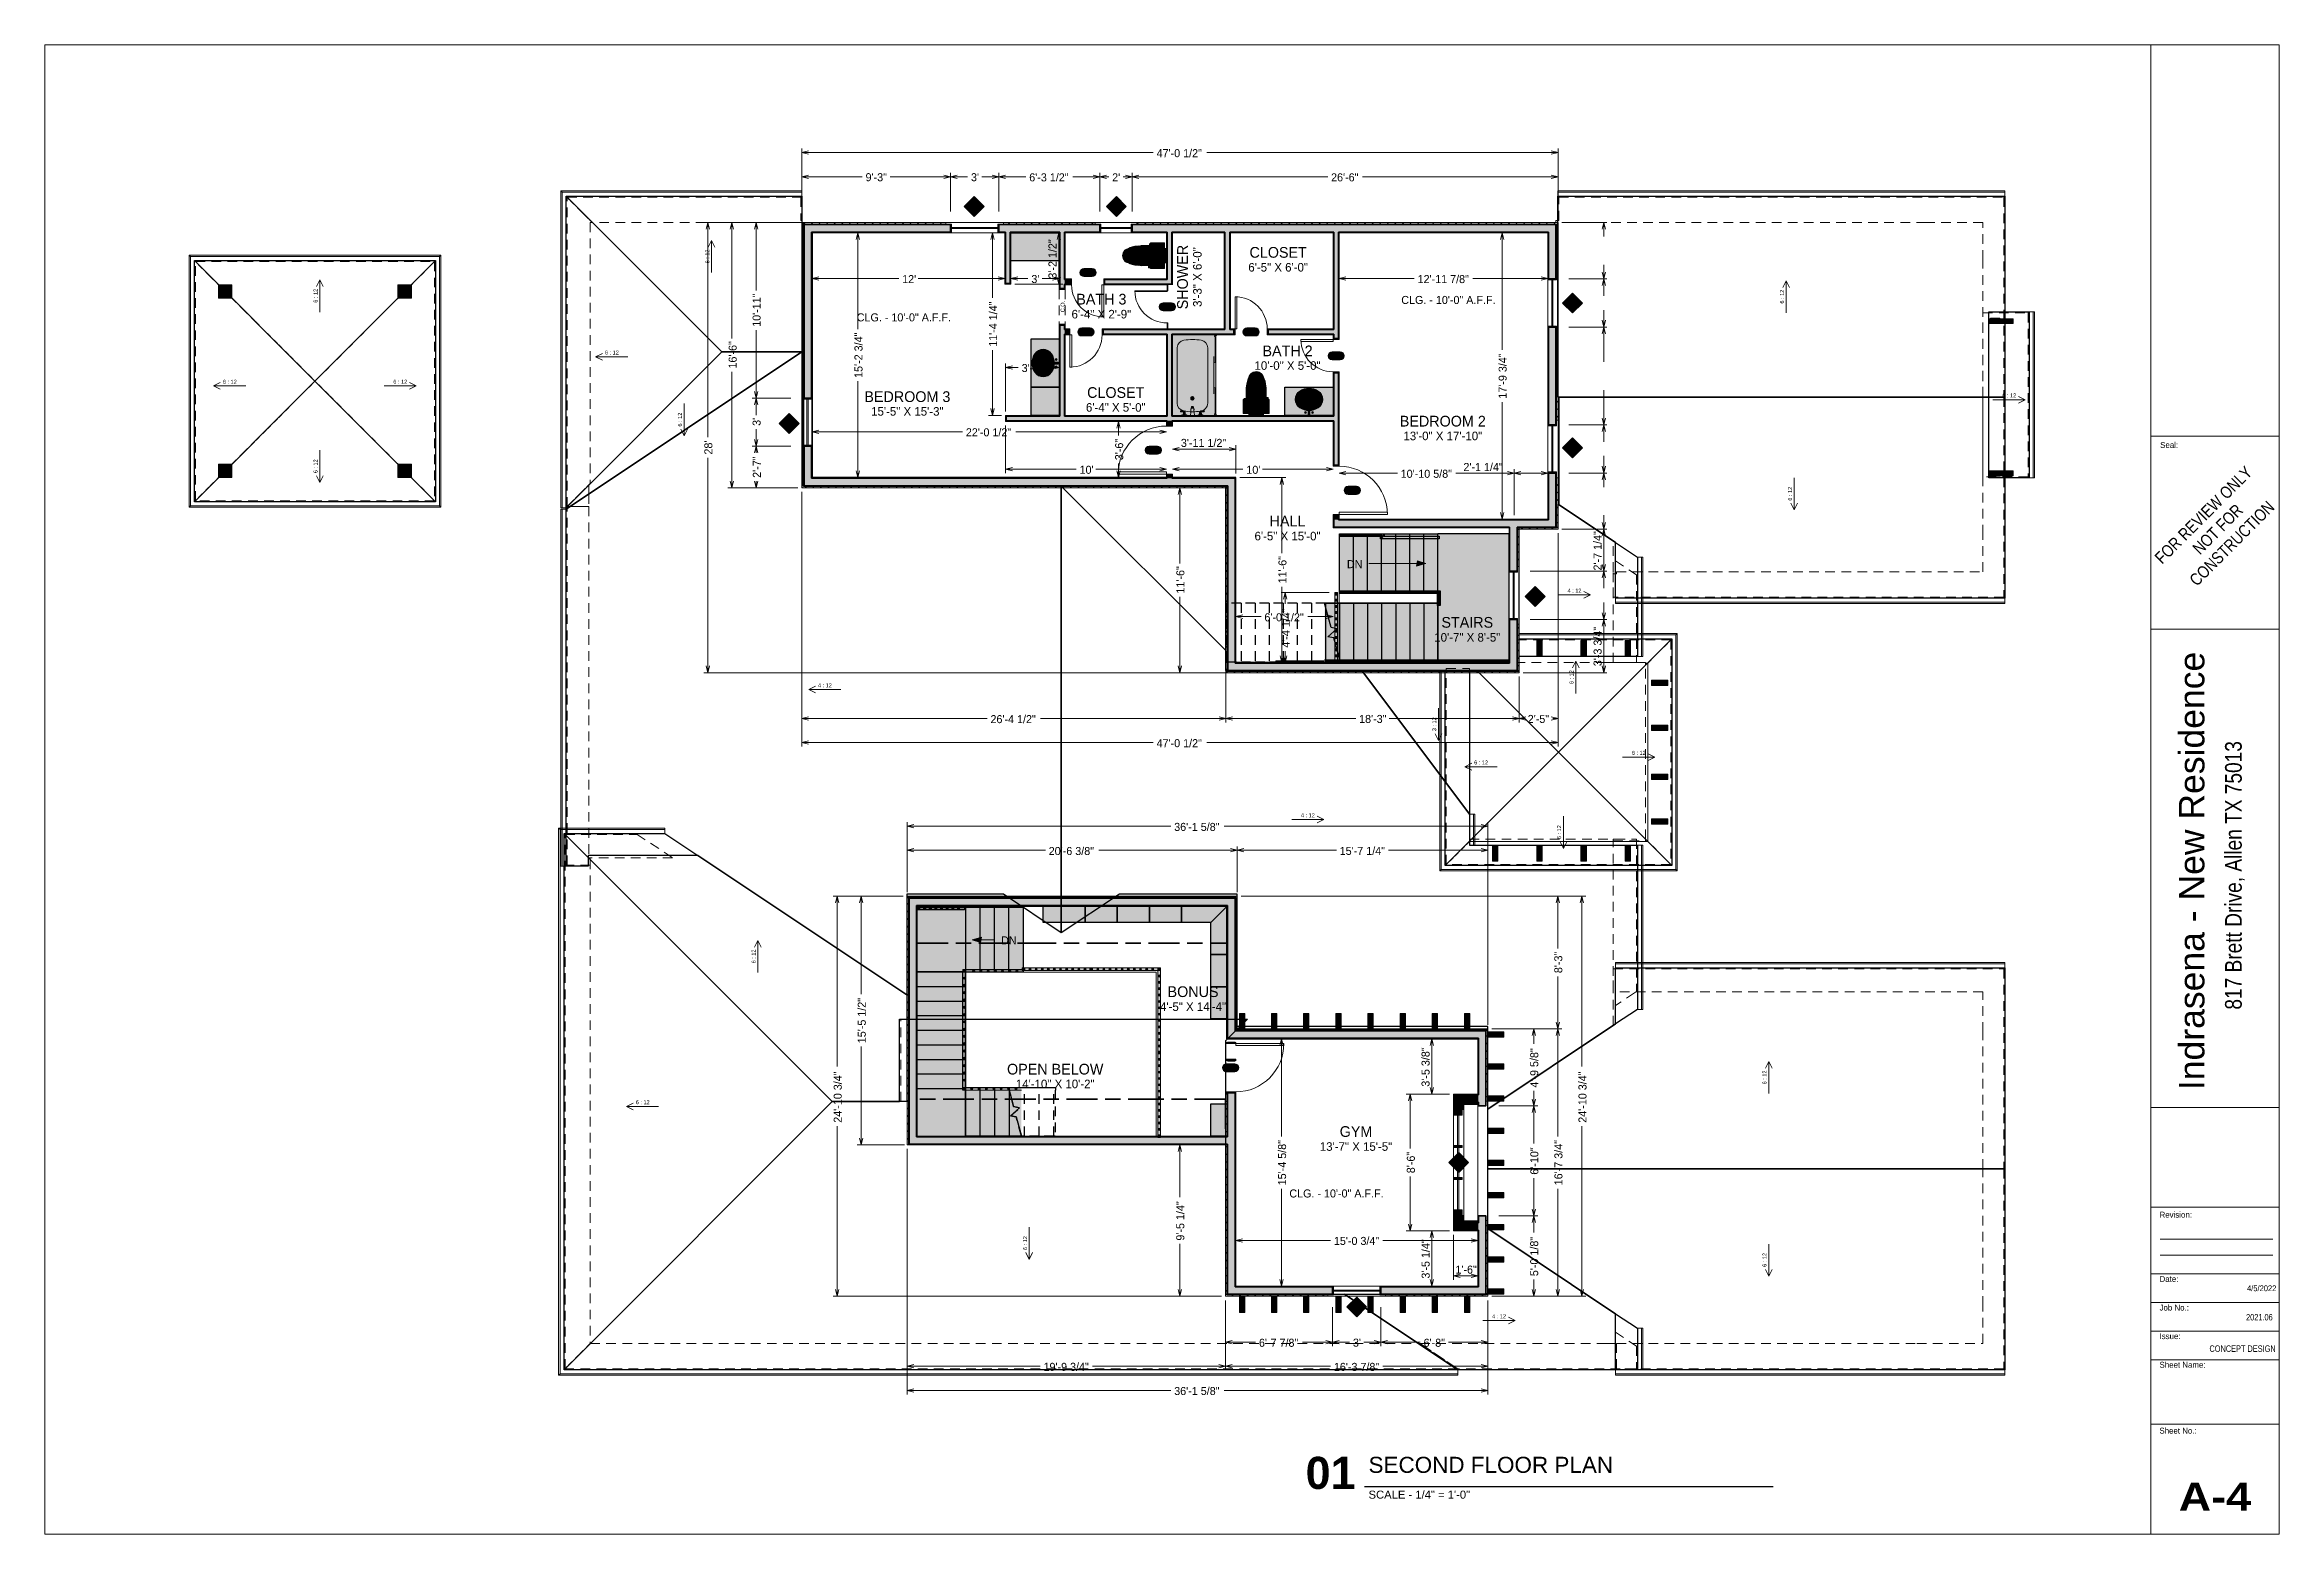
# Model space of a CAD drawing. Header units: inches. Extents: x 0.6 to 35.4, y -22.9 to 0.3.
import ezdxf

# ---------------------------------------------------------------- set-up
doc = ezdxf.new("R2010")
doc.units = ezdxf.units.IN
doc.header["$MEASUREMENT"] = 0
doc.linetypes.add('Dash', pattern=[0.225, 0.15, -0.075])
doc.linetypes.add('ISO08W100', pattern=[0.96, 0.48, -0.12, 0.24, -0.12])
for name, color, linetype, lineweight, true_color in [('CAD_  Default', 7, 'Continuous', 18, 0x000000), ('Layout Box Export Contents', 7, 'Continuous', 0, 0x000000), ('Text', 7, 'Continuous', 9, 0x004080)]:
    doc.layers.add(name, color=color, linetype=linetype, lineweight=lineweight, true_color=true_color)

msp = doc.modelspace()

# ---------------------------------------------------------------- texts
at = {"layer": 'CAD_  Default', "color": 250, "true_color": 0x414141, "transparency": 33554687, "char_height": 0.10287, "attachment_point": 1}
for s, insert in [('{\\fChief Blueprint|b0|i0|p34;\\C250;\\H0.128914;\\H0.712x;Seal:}', (33.532, -5.926)), ('{\\fChief Blueprint|b0|i0|p34;\\C250;\\H0.128914;\\H0.712x;Revision:}', (33.522, -17.897)), ('{\\fChief Blueprint|b0|i0|p34;\\C250;\\H0.128914;\\H0.712x;Date:}', (33.522, -18.897)), ('{\\fChief Blueprint|b0|i0|p34;\\C250;\\H0.128914;\\H0.712x;Job No.:}', (33.522, -19.342)), ('{\\fChief Blueprint|b0|i0|p34;\\C250;\\H0.128914;\\H0.712x;Issue:}', (33.522, -19.786)), ('{\\fChief Blueprint|b0|i0|p34;\\C250;\\H0.128914;\\H0.712x;Sheet Name:}', (33.522, -20.231)), ('{\\fChief Blueprint|b0|i0|p34;\\C250;\\H0.128914;\\H0.712x;Sheet No.:}', (33.52, -21.256))]:
    msp.add_mtext(s, dxfattribs=dict(at, insert=insert))
at = {"layer": 'CAD_  Default', "transparency": 33554687, "insert": (34.139, -6.994), "char_height": 0.1875, "width": 2.23727, "attachment_point": 2, "rotation": 45}
msp.add_mtext('{\\fArial Narrow|b0|i0|p34;\\C18;\\H0.261872;\\H0.716x;FOR REVIEW ONLY\\fArial Narrow|b0|i0|p34;\\C18;\\H0.261872;\\H0.716x;\\P\\fArial Narrow|b0|i0|p34;\\C18;\\H0.261872;\\H0.716x;NOT FOR\\fArial Narrow|b0|i0|p34;\\C18;\\H0.261872;\\H0.716x;\\P\\fArial Narrow|b0|i0|p34;\\C18;\\H0.261872;\\H0.716x;CONSTRUCTION}', dxfattribs=at)
at = {"layer": 'CAD_  Default', "color": 4, "true_color": 0x00ffff, "transparency": 33554687, "insert": (33.824, -16.005), "char_height": 0.39551, "width": 7.17106, "attachment_point": 1, "rotation": 90}
msp.add_mtext('{\\fArial|b0|i0|p34;\\C18;\\H0.552385;\\H0.716x;Indrasena - New Residence}', dxfattribs=at)
at = {"layer": 'CAD_  Default', "color": 250, "true_color": 0x414141, "transparency": 33554687, "insert": (34.541, -14.753), "char_height": 0.2592, "width": 5.71689, "attachment_point": 1, "rotation": 90}
msp.add_mtext('{\\fArial Narrow|b0|i0|p34;\\C250;\\H0.362011;\\H0.716x;817 Brett Drive, Allen TX 75013}', dxfattribs=at)
at = {"layer": 'CAD_  Default', "transparency": 33554687, "char_height": 0.1, "attachment_point": 3}
for s, insert, width in [('{\\fArial Narrow|b0|i0|p34;\\C18;\\H0.139665;\\H0.716x;2021.06}', (35.282, -19.487), 1.07257), ('{\\fArial Narrow|b0|i0|p34;\\C18;\\H0.139665;\\H0.716x;CONCEPT DESIGN}', (35.329, -19.976), 1.46352)]:
    msp.add_mtext(s, dxfattribs=dict(at, insert=insert, width=width))
at = {"layer": 'Layout Box Export Contents', "color": 176, "linetype": 'Continuous', "lineweight": 18, "true_color": 0x000080, "transparency": 33554687, "char_height": 0.125, "attachment_point": 7}
for s, insert, width in [('\\fChief Blueprint|b0|i0|c0|p0;47\'-0 1/2"', (17.921, -1.498), 0.77625), ('\\fChief Blueprint|b0|i0|c0|p0;9\'-3"', (13.394, -1.872), 0.38625), ("\\fChief Blueprint|b0|i0|c0|p0;3'", (15.034, -1.872), 0.13875), ('\\fChief Blueprint|b0|i0|c0|p0;6\'-3 1/2"', (15.94, -1.874), 0.67875), ("\\fChief Blueprint|b0|i0|c0|p0;2'", (17.23, -1.872), 0.13875), ('\\fChief Blueprint|b0|i0|c0|p0;26\'-6"', (20.635, -1.874), 0.48375), ("\\fChief Blueprint|b0|i0|c0|p0;12'", (13.963, -3.455), 0.23625), ("\\fChief Blueprint|b0|i0|c0|p0;3'", (15.973, -3.455), 0.13875), ('\\fChief Blueprint|b0|i0|c0|p0;12\'-11 7/8"', (21.981, -3.456), 0.87375), ('\\fChief Blueprint|b0|i0|c0|p0;3\'-4"', (15.822, -4.839), 0.38625), ('\\fChief Blueprint|b0|i0|c0|p0;22\'-0 1/2"', (14.954, -5.839), 0.77625), ('\\fChief Blueprint|b0|i0|c0|p0;3\'-11 1/2"', (18.299, -6.004), 0.77625), ('\\fChief Blueprint|b0|i0|c0|p0;2\'-1 1/4"', (22.694, -6.379), 0.67875), ("\\fChief Blueprint|b0|i0|c0|p0;10'", (16.723, -6.422), 0.23625), ("\\fChief Blueprint|b0|i0|c0|p0;10'", (19.317, -6.422), 0.23625), ('\\fChief Blueprint|b0|i0|c0|p0;10\'-10 5/8"', (21.718, -6.484), 0.87375), ('\\fChief Blueprint|b0|i0|c0|p0;6\'-0 1/2"', (19.598, -8.716), 0.67875), ('\\fChief Blueprint|b0|i0|c0|p0;26\'-4 1/2"', (15.337, -10.3), 0.77625), ('\\fChief Blueprint|b0|i0|c0|p0;18\'-3"', (21.071, -10.297), 0.48375), ('\\fChief Blueprint|b0|i0|c0|p0;2\'-5"', (23.694, -10.297), 0.38625), ('\\fChief Blueprint|b0|i0|c0|p0;47\'-0 1/2"', (17.921, -10.674), 0.77625), ('\\fChief Blueprint|b0|i0|c0|p0;36\'-1 5/8"', (18.195, -11.976), 0.77625), ('\\fChief Blueprint|b0|i0|c0|p0;20\'-6 3/8"', (16.243, -12.351), 0.77625), ('\\fChief Blueprint|b0|i0|c0|p0;15\'-7 1/4"', (20.769, -12.349), 0.77625), ('\\fChief Blueprint|b0|i0|c0|p0;15\'-0 3/4"', (20.679, -18.415), 0.77625), ('\\fChief Blueprint|b0|i0|c0|p0;1\'-6"', (22.569, -18.861), 0.38625), ('\\fChief Blueprint|b0|i0|c0|p0;6\'-7 7/8"', (19.513, -19.999), 0.67875), ("\\fChief Blueprint|b0|i0|c0|p0;3'", (20.975, -19.997), 0.13875), ('\\fChief Blueprint|b0|i0|c0|p0;6\'-8"', (22.074, -19.999), 0.38625), ('\\fChief Blueprint|b0|i0|c0|p0;19\'-9 3/4"', (16.162, -20.373), 0.77625), ('\\fChief Blueprint|b0|i0|c0|p0;16\'-3 7/8"', (20.679, -20.374), 0.77625), ('\\fChief Blueprint|b0|i0|c0|p0;36\'-1 5/8"', (18.195, -20.749), 0.77625)]:
    msp.add_mtext(s, dxfattribs=dict(at, insert=insert, width=width))
at = {"layer": 'Layout Box Export Contents', "color": 156, "linetype": 'Continuous', "lineweight": 9, "true_color": 0x004080, "transparency": 33554687}
for s, insert, char_height, width, attachment_point in [('\\fChief Blueprint|b0|i0|c0|p0;W10', (14.996, -2.296), 0.0625, 0.2175, 7), ('\\fChief Blueprint|b0|i0|c0|p0;W16', (17.208, -2.297), 0.0625, 0.21813, 7), ('{\\fChief Blueprint|b0|i0|p34;\\C156;\\H0.175562;\\H0.712x;CLG. - 10\'-0" A.F.F.}', (21.727, -3.654), 0.125, 1.8125, 1), ('\\fChief Blueprint|b0|i0|c0|p0;W10', (24.305, -3.797), 0.0625, 0.2175, 7), ('{\\fChief Blueprint|b0|i0|p34;\\C156;\\H0.175562;\\H0.712x;CLG. - 10\'-0" A.F.F.}', (13.257, -3.925), 0.125, 1.8125, 1), ('\\fChief Blueprint|b0|i0|c0|p0;W07', (12.118, -5.671), 0.0625, 0.21625, 7), ('\\fChief Blueprint|b0|i0|c0|p0;W10', (24.305, -6.05), 0.0625, 0.2175, 7), ('\\fChief Blueprint|b0|i0|c0|p0;W07', (23.724, -8.361), 0.0625, 0.21625, 7), ('\\fChief Blueprint|b0|i0|c0|p0;W02', (22.533, -17.165), 0.0625, 0.21875, 7), ('{\\fChief Blueprint|b0|i0|p34;\\C156;\\H0.175562;\\H0.712x;CLG. - 10\'-0" A.F.F.}', (19.986, -17.55), 0.125, 1.8125, 1), ('\\fChief Blueprint|b0|i0|c0|p0;W06', (20.946, -19.412), 0.0625, 0.21813, 7)]:
    msp.add_mtext(s, dxfattribs=dict(at, insert=insert, char_height=char_height, width=width, attachment_point=attachment_point))
at = {"layer": 'Layout Box Export Contents', "color": 176, "linetype": 'Continuous', "lineweight": 18, "true_color": 0x000080, "transparency": 33554687, "char_height": 0.125, "attachment_point": 7, "rotation": 90}
for s, insert, width in [('\\fChief Blueprint|b0|i0|c0|p0;3\'-2 1/2"', (16.366, -3.385), 0.67875), ('\\fChief Blueprint|b0|i0|c0|p0;10\'-11"', (11.763, -4.134), 0.58125), ('\\fChief Blueprint|b0|i0|c0|p0;11\'-4 1/4"', (15.442, -4.445), 0.77625), ('\\fChief Blueprint|b0|i0|c0|p0;16\'-6"', (11.391, -4.783), 0.48375), ('\\fChief Blueprint|b0|i0|c0|p0;15\'-2 3/4"', (13.348, -4.929), 0.77625), ('\\fChief Blueprint|b0|i0|c0|p0;17\'-9 3/4"', (23.368, -5.252), 0.77625), ("\\fChief Blueprint|b0|i0|c0|p0;3'", (11.763, -5.675), 0.13875), ('\\fChief Blueprint|b0|i0|c0|p0;3\'-6"', (17.403, -6.209), 0.38625), ("\\fChief Blueprint|b0|i0|c0|p0;28'", (11.013, -6.121), 0.23625), ('\\fChief Blueprint|b0|i0|c0|p0;2\'-7"', (11.765, -6.483), 0.38625), ('\\fChief Blueprint|b0|i0|c0|p0;2\'-7 1/4"', (24.845, -7.924), 0.67875), ('\\fChief Blueprint|b0|i0|c0|p0;11\'-6"', (18.355, -8.283), 0.48375), ('\\fChief Blueprint|b0|i0|c0|p0;11\'-6"', (19.943, -8.125), 0.48375), ('\\fChief Blueprint|b0|i0|c0|p0;4\'-4 1/4"', (19.995, -9.125), 0.67875), ('\\fChief Blueprint|b0|i0|c0|p0;3\'-3 3/4"', (24.845, -9.412), 0.67875), ('\\fChief Blueprint|b0|i0|c0|p0;8\'-3"', (24.234, -14.186), 0.38625), ('\\fChief Blueprint|b0|i0|c0|p0;15\'-5 1/2"', (13.399, -15.276), 0.77625), ('\\fChief Blueprint|b0|i0|c0|p0;3\'-5 3/8"', (22.169, -15.952), 0.67875), ('\\fChief Blueprint|b0|i0|c0|p0;4\'-9 5/8"', (23.86, -15.966), 0.67875), ('\\fChief Blueprint|b0|i0|c0|p0;24\'-10 3/4"', (13.025, -16.513), 0.87375), ('\\fChief Blueprint|b0|i0|c0|p0;24\'-10 3/4"', (24.61, -16.513), 0.87375), ('\\fChief Blueprint|b0|i0|c0|p0;15\'-4 5/8"', (19.937, -17.486), 0.77625), ('\\fChief Blueprint|b0|i0|c0|p0;8\'-6"', (21.94, -17.298), 0.38625), ('\\fChief Blueprint|b0|i0|c0|p0;6\'-10"', (23.861, -17.321), 0.48375), ('\\fChief Blueprint|b0|i0|c0|p0;16\'-7 3/4"', (24.236, -17.486), 0.77625), ('\\fChief Blueprint|b0|i0|c0|p0;9\'-5 1/4"', (18.354, -18.346), 0.67875), ('\\fChief Blueprint|b0|i0|c0|p0;3\'-5 1/4"', (22.17, -18.937), 0.67875), ('\\fChief Blueprint|b0|i0|c0|p0;5\'-0 1/8"', (23.859, -18.899), 0.67875)]:
    msp.add_mtext(s, dxfattribs=dict(at, insert=insert, width=width))
at = {"layer": 'Layout Box Export Contents', "color": 156, "linetype": 'Continuous', "lineweight": 18, "true_color": 0x004080, "transparency": 33554687, "char_height": 0.0625, "attachment_point": 7, "rotation": 90}
for s, insert, width in [('\\fChief Blueprint|b0|i0|c0|p0;6 : 12\\P', (10.966, -3.148), 0.21937), ('\\fChief Blueprint|b0|i0|c0|p0;6 : 12\\P', (4.87, -3.759), 0.21937), ('\\fChief Blueprint|b0|i0|c0|p0;C.O.\\P', (16.492, -3.908), 0.18), ('\\fChief Blueprint|b0|i0|c0|p0;6 : 12\\P', (27.682, -3.773), 0.21937), ('\\fChief Blueprint|b0|i0|c0|p0;6 : 12\\P', (10.538, -5.685), 0.21937), ('\\fChief Blueprint|b0|i0|c0|p0;6 : 12\\P', (4.87, -6.411), 0.21937), ('\\fChief Blueprint|b0|i0|c0|p0;6 : 12\\P', (27.806, -6.838), 0.21937), ('\\fChief Blueprint|b0|i0|c0|p0;6 : 12\\P', (24.407, -9.691), 0.21937), ('\\fChief Blueprint|b0|i0|c0|p0;3 : 12\\P', (22.271, -10.423), 0.21937), ('\\fChief Blueprint|b0|i0|c0|p0;6 : 12\\P', (24.215, -12.102), 0.21937), ('\\fChief Blueprint|b0|i0|c0|p0;6 : 12\\P', (11.684, -14.034), 0.21937), ('\\fChief Blueprint|b0|i0|c0|p0;6 : 12\\P', (27.409, -15.916), 0.21937), ('\\fChief Blueprint|b0|i0|c0|p0;6 : 12\\P', (15.908, -18.492), 0.21937), ('\\fChief Blueprint|b0|i0|c0|p0;6 : 12\\P', (27.409, -18.754), 0.21937)]:
    msp.add_mtext(s, dxfattribs=dict(at, insert=insert, width=width))
at = {"layer": 'Layout Box Export Contents', "color": 252, "linetype": 'Continuous', "lineweight": 18, "true_color": 0x969696, "transparency": 33554687, "attachment_point": 8, "rotation": 90}
for s, insert, char_height, width in [('\\fChief Blueprint|b0|i0|c0|p0;SHOWER\\P', (18.41, -3.361), 0.16667, 1.04833), ('\\fChief Blueprint|b0|i0|c0|p0;3\'-3" X 6\'-0"\\P', (18.624, -3.361), 0.13333, 0.972)]:
    msp.add_mtext(s, dxfattribs=dict(at, insert=insert, char_height=char_height, width=width))
at = {"layer": 'Layout Box Export Contents', "color": 252, "linetype": 'Continuous', "lineweight": 18, "true_color": 0x969696, "transparency": 33554687}
for s, insert, char_height, width, attachment_point in [('\\fChief Blueprint|b0|i0|c0|p0;CLOSET\\P', (19.812, -3.062), 0.16667, 0.93167, 8), ('\\fChief Blueprint|b0|i0|c0|p0;6\'-5" X 6\'-0"\\P', (19.812, -3.277), 0.13333, 0.972, 8), ('\\fChief Blueprint|b0|i0|c0|p0;BATH 3\\P', (17.062, -3.79), 0.16667, 0.815, 8), ('\\fChief Blueprint|b0|i0|c0|p0;6\'-4" X 2\'-9"\\P', (17.062, -4.006), 0.13333, 0.972, 8), ('\\fChief Blueprint|b0|i0|c0|p0;BATH 2\\P', (19.958, -4.592), 0.16667, 0.815, 8), ('\\fChief Blueprint|b0|i0|c0|p0;10\'-0" X 5\'-0"\\P', (19.958, -4.805), 0.13333, 1.076, 8), ('\\fChief Blueprint|b0|i0|c0|p0;BEDROOM 3\\P', (14.044, -5.306), 0.16667, 1.39833, 8), ('\\fChief Blueprint|b0|i0|c0|p0;CLOSET\\P', (17.286, -5.242), 0.16667, 0.93167, 8), ('\\fChief Blueprint|b0|i0|c0|p0;15\'-5" X 15\'-3"\\P', (14.044, -5.518), 0.13333, 1.18, 8), ('\\fChief Blueprint|b0|i0|c0|p0;6\'-4" X 5\'-0"\\P', (17.286, -5.456), 0.13333, 0.972, 8), ('\\fChief Blueprint|b0|i0|c0|p0;BEDROOM 2\\P', (22.373, -5.687), 0.16667, 1.39833, 8), ('\\fChief Blueprint|b0|i0|c0|p0;13\'-0" X 17\'-10"\\P', (22.373, -5.9), 0.13333, 1.284, 8), ('\\fChief Blueprint|b0|i0|c0|p0;HALL\\P', (19.958, -7.239), 0.16667, 0.58333, 8), ('\\fChief Blueprint|b0|i0|c0|p0;6\'-5" X 15\'-0"\\P', (19.958, -7.457), 0.13333, 1.076, 8), ('\\fChief Blueprint|b0|i0|c0|p0;DN', (20.882, -7.888), 0.125, 0.33875, 7), ('\\fChief Blueprint|b0|i0|c0|p0;STAIRS\\P', (22.754, -8.816), 0.16667, 0.84, 8), ('\\fChief Blueprint|b0|i0|c0|p0;10\'-7" X 8\'-5"\\P', (22.754, -9.032), 0.13333, 1.076, 8), ('\\fChief Blueprint|b0|i0|c0|p0;DN', (15.502, -13.739), 0.125, 0.33875, 7), ('\\fChief Blueprint|b0|i0|c0|p0;BONUS\\P', (18.488, -14.56), 0.16667, 0.82833, 8), ('\\fChief Blueprint|b0|i0|c0|p0;4\'-5" X 14\'-4"\\P', (18.488, -14.776), 0.13333, 1.076, 8), ('\\fChief Blueprint|b0|i0|c0|p0;OPEN BELOW\\P', (16.344, -15.765), 0.16667, 1.56667, 8), ('\\fChief Blueprint|b0|i0|c0|p0;14\'-10" X 10\'-2"\\P', (16.344, -15.978), 0.13333, 1.284, 8), ('\\fChief Blueprint|b0|i0|c0|p0;GYM\\P', (21.023, -16.735), 0.16667, 0.53, 8), ('\\fChief Blueprint|b0|i0|c0|p0;13\'-7" X 15\'-5"\\P', (21.023, -16.951), 0.13333, 1.18, 8)]:
    msp.add_mtext(s, dxfattribs=dict(at, insert=insert, char_height=char_height, width=width, attachment_point=attachment_point))
at = {"layer": 'Layout Box Export Contents', "color": 156, "linetype": 'Continuous', "lineweight": 18, "true_color": 0x004080, "transparency": 33554687, "char_height": 0.0625, "attachment_point": 7}
for s, insert, width in [('\\fChief Blueprint|b0|i0|c0|p0;D03', (16.781, -3.325), 0.19875), ('\\fChief Blueprint|b0|i0|c0|p0;D03', (18.014, -3.857), 0.19875), ('\\fChief Blueprint|b0|i0|c0|p0;6 : 12\\P', (9.34, -4.567), 0.21937), ('\\fChief Blueprint|b0|i0|c0|p0;D04', (16.748, -4.248), 0.19937), ('\\fChief Blueprint|b0|i0|c0|p0;D04', (19.316, -4.248), 0.19937), ('\\fChief Blueprint|b0|i0|c0|p0;D04', (20.639, -4.618), 0.19937), ('\\fChief Blueprint|b0|i0|c0|p0;6 : 12\\P', (3.397, -5.021), 0.21937), ('\\fChief Blueprint|b0|i0|c0|p0;6 : 12\\P', (6.048, -5.021), 0.21937), ('\\fChief Blueprint|b0|i0|c0|p0;6 : 12\\P', (31.076, -5.234), 0.21937), ('\\fChief Blueprint|b0|i0|c0|p0;D06', (17.795, -6.087), 0.19875), ('\\fChief Blueprint|b0|i0|c0|p0;D06', (20.889, -6.712), 0.19875), ('\\fChief Blueprint|b0|i0|c0|p0;4 : 12\\P', (24.314, -8.268), 0.21937), ('\\fChief Blueprint|b0|i0|c0|p0;4 : 12\\P', (12.653, -9.742), 0.21937), ('\\fChief Blueprint|b0|i0|c0|p0;6 : 12\\P', (25.314, -10.792), 0.21937), ('\\fChief Blueprint|b0|i0|c0|p0;6 : 12\\P', (22.861, -10.942), 0.21937), ('\\fChief Blueprint|b0|i0|c0|p0;4 : 12\\P', (20.166, -11.763), 0.21937), ('\\fChief Blueprint|b0|i0|c0|p0;D06', (18.997, -15.691), 0.19875), ('\\fChief Blueprint|b0|i0|c0|p0;6 : 12\\P', (9.819, -16.225), 0.21937), ('\\fChief Blueprint|b0|i0|c0|p0;4 : 12\\P', (23.14, -19.554), 0.21937)]:
    msp.add_mtext(s, dxfattribs=dict(at, insert=insert, width=width))
at = {"layer": 'Text', "transparency": 33554687}
for s, insert, char_height, width, attachment_point in [('\\fArial Narrow|b0|i0|c0|p0;4/5/2022\\P', (34.883, -19.133), 0.08928, 0.39998, 7), ('{\\fArial|b1|i0|p34;\\C156;\\H0.698324;\\H0.716x;01}', (20.239, -21.708), 0.5, 0.97863, 1), ('{\\fArial|b0|i0|p34;\\C156;\\H0.349162;\\H0.716x;SECOND FLOOR PLAN}', (21.218, -21.708), 0.25, 6.12456, 1), ('{\\fArial|b0|i0|p34;\\C156;\\H0.174581;\\H0.716x;SCALE - 1/4" = 1\'-0"}', (21.218, -22.234), 0.125, 2.2171, 1), ('\\fArial Black|b0|i0|c0|p0;A-4\\P', (34.383, -22.548), 0.4375, 1.49814, 8)]:
    msp.add_mtext(s, dxfattribs=dict(at, insert=insert, char_height=char_height, width=width, attachment_point=attachment_point))

# ---------------------------------------------------------------- blocks, each defined once
blk = doc.blocks.new('Cable_1')
at = {"layer": 'Layout Box Export Contents', "color": 250, "linetype": 'Continuous', "lineweight": 0, "true_color": 0x3f3f3f, "transparency": 33554687}
for p, q in [((-15, 0.0625), (15, 0.0625)), ((0, 0.125), (0, 0))]:
    blk.add_line(p, q, dxfattribs=at)
blk.add_lwpolyline([(-15, 0.125), (15, 0.125), (15, 0), (-15, 0)], close=True, dxfattribs=at)
at = {"layer": 'Layout Box Export Contents', "color": 7, "linetype": 'Continuous', "lineweight": 0, "true_color": 0xffffff, "transparency": 33554687}
for points in [[(-15, 0), (-15, 0.125), (-15, 0), (15, 0.125)], [(15, 0.125), (15, 0), (15, 0.125), (-15, 0)]]:
    blk.add_solid(points, dxfattribs=at)
blk = doc.blocks.new('A1600P')
at = {"layer": 'Layout Box Export Contents', "color": 250, "linetype": 'Continuous', "lineweight": 0, "true_color": 0x3f3f3f, "transparency": 33554687}
for p, q in [((-1.5, 3), (1.5, 3)), ((-1.5, 0), (-1.5, 3)), ((1.5, 0), (-1.5, 0)), ((1.5, 3), (1.5, 0))]:
    blk.add_line(p, q, dxfattribs=at)
for radius in [1.26, 0.316]:
    blk.add_circle((0, 1.5), radius, dxfattribs=at)
at = {"layer": 'Layout Box Export Contents', "color": 7, "linetype": 'Continuous', "lineweight": 0, "true_color": 0xffffff, "transparency": 33554687}
blk.add_solid([(-1.5, 3), (1.5, 3), (-1.5, 0), (1.5, 0)], dxfattribs=at)
blk = doc.blocks.new('AT723 Single Basket')
at = {"layer": 'Layout Box Export Contents', "color": 250, "linetype": 'Continuous', "lineweight": 0, "true_color": 0x3f3f3f, "transparency": 33554687}
blk.add_lwpolyline([(0.4, 1.4), (0.4, 0.6), (-0.4, 0.6), (-0.4, 1.4)], close=True, dxfattribs=at)
blk.add_circle((0, 1), 1, dxfattribs=at)
at = {"layer": 'Layout Box Export Contents', "color": 7, "linetype": 'Continuous', "lineweight": 0, "true_color": 0xffffff, "transparency": 33554687}
for points in [[(0, 2), (-0.9, 1.3), (-1, 1), (-1, 1.2)], [(0, 2), (-1, 1), (-0.9, 0.7), (-1, 0.8)], [(0, 2), (-0.8, 1.6), (-0.9, 1.3), (-0.9, 1.5)], [(0, 2), (-0.9, 0.7), (-0.8, 0.4), (-0.9, 0.5)], [(0, 2), (-0.5, 1.9), (-0.8, 1.6), (-0.6, 1.8)], [(0, 2), (-0.8, 0.4), (-0.5, 0.1), (-0.6, 0.2)], [(0, 2), (-0.2, 2), (-0.5, 1.9), (-0.3, 1.9)], [(0, 2), (-0.5, 0.1), (-0.2, 0), (-0.3, 0.1)], [(0.4, 0.6), (-0.4, 0.6), (0.4, 0.6), (0.4, 1.4)], [(0.4, 1.4), (-0.4, 0.6), (0.4, 1.4), (-0.4, 1.4)], [(0, 2), (-0.2, 0), (0.2, 0), (0, 0)], [(0, 2), (0.2, 0), (0.5, 0.1), (0.3, 0.1)], [(0, 2), (0.5, 0.1), (0.8, 0.4), (0.6, 0.2)], [(0, 2), (0.8, 0.4), (0.9, 0.7), (0.9, 0.5)], [(0, 2), (0.9, 0.7), (1, 1), (1, 0.8)], [(0, 2), (1, 1), (0.9, 1.3), (1, 1.2)], [(0, 2), (0.9, 1.3), (0.8, 1.6), (0.9, 1.5)], [(0, 2), (0.8, 1.6), (0.5, 1.9), (0.6, 1.8)], [(0, 2), (0.5, 1.9), (0.2, 2), (0.3, 1.9)]]:
    blk.add_solid(points, dxfattribs=at)
blk = doc.blocks.new('Oval (undermount) Sink')
at = {"layer": 'Layout Box Export Contents', "color": 252, "linetype": 'Continuous', "lineweight": 0, "true_color": 0x969696, "transparency": 33554687}
blk.add_lwpolyline([(0.7, 19.5), (0.7, 14.3), (-0.7, 14.3), (-0.7, 19.5)], close=True, dxfattribs=at)
blk.add_lwpolyline([(-6.9, 14.5, -0.30599), (6.9, 14.5, -0.558345), (6.9, 2.1, -0.305976), (-6.9, 2.1, -0.558345)], format="xyb", close=True, dxfattribs=at)
for centre, radius in [((-2.7, 18), 0.719), ((2.7, 18), 0.719), ((0, 8.3), 1.22), ((0, 8.3), 0.874)]:
    blk.add_circle(centre, radius, dxfattribs=at)
at = {"layer": 'Layout Box Export Contents', "color": 7, "linetype": 'Continuous', "lineweight": 0, "true_color": 0xffffff, "transparency": 33554687}
for points in [[(-2.7, 18.7), (-3.3, 18.2), (-3.4, 18), (-3.4, 18.1)], [(-2.7, 18.7), (-3.4, 18), (-3.3, 17.7), (-3.4, 17.8)], [(-2.7, 18.7), (-3.2, 18.4), (-3.3, 18.2), (-3.3, 18.3)], [(-2.7, 18.7), (-3.3, 17.7), (-3.2, 17.5), (-3.3, 17.6)], [(-2.7, 18.7), (-3, 18.6), (-3.2, 18.4), (-3.1, 18.5)], [(-2.7, 18.7), (-3.2, 17.5), (-3, 17.4), (-3.1, 17.4)], [(-2.7, 18.7), (-2.8, 18.7), (-3, 18.6), (-2.9, 18.6)], [(-2.7, 18.7), (-3, 17.4), (-2.8, 17.3), (-2.9, 17.3)], [(-2.7, 18.7), (-2.8, 17.3), (-2.5, 17.3), (-2.7, 17.3)], [(-2.7, 18.7), (-2.5, 17.3), (-2.3, 17.4), (-2.4, 17.3)], [(-2.7, 18.7), (-2.3, 17.4), (-2.1, 17.5), (-2.2, 17.4)], [(-2.7, 18.7), (-2.1, 17.5), (-2, 17.7), (-2, 17.6)], [(-2.7, 18.7), (-2, 17.7), (-1.9, 18), (-1.9, 17.8)], [(-2.7, 18.7), (-1.9, 18), (-2, 18.2), (-1.9, 18.1)], [(-2.7, 18.7), (-2, 18.2), (-2.1, 18.4), (-2, 18.3)], [(-2.7, 18.7), (-2.1, 18.4), (-2.3, 18.6), (-2.2, 18.5)], [(-2.7, 18.7), (-2.3, 18.6), (-2.5, 18.7), (-2.4, 18.6)], [(0.7, 14.3), (-0.7, 14.3), (0.7, 14.3), (0.7, 19.5)], [(0.7, 19.5), (-0.7, 14.3), (0.7, 19.5), (-0.7, 19.5)], [(2.7, 18.7), (2, 18.2), (1.9, 18), (1.9, 18.1)], [(2.7, 18.7), (1.9, 18), (2, 17.7), (1.9, 17.8)], [(2.7, 18.7), (2.1, 18.4), (2, 18.2), (2, 18.3)], [(2.7, 18.7), (2, 17.7), (2.1, 17.5), (2, 17.6)], [(2.7, 18.7), (2.3, 18.6), (2.1, 18.4), (2.2, 18.5)], [(2.7, 18.7), (2.1, 17.5), (2.3, 17.4), (2.2, 17.4)], [(2.7, 18.7), (2.5, 18.7), (2.3, 18.6), (2.4, 18.6)], [(2.7, 18.7), (2.3, 17.4), (2.5, 17.3), (2.4, 17.3)], [(2.7, 18.7), (2.5, 17.3), (2.8, 17.3), (2.7, 17.3)], [(2.7, 18.7), (2.8, 17.3), (3, 17.4), (2.9, 17.3)], [(2.7, 18.7), (3, 17.4), (3.2, 17.5), (3.1, 17.4)], [(2.7, 18.7), (3.2, 17.5), (3.3, 17.7), (3.3, 17.6)], [(2.7, 18.7), (3.3, 17.7), (3.4, 18), (3.4, 17.8)], [(2.7, 18.7), (3.4, 18), (3.3, 18.2), (3.4, 18.1)], [(2.7, 18.7), (3.3, 18.2), (3.2, 18.4), (3.3, 18.3)], [(2.7, 18.7), (3.2, 18.4), (3, 18.6), (3.1, 18.5)], [(2.7, 18.7), (3, 18.6), (2.8, 18.7), (2.9, 18.6)], [(-10.4, 8.3), (-6.9, 14.5), (-10.4, 8.3), (-6.9, 2.1)], [(-6.9, 14.5), (-10.4, 8.3), (-6.9, 14.5), (-8.3, 13.4)], [(-10.4, 8.3), (-9.3, 12.1), (-10.4, 8.3), (-8.3, 13.4)], [(-10.3, 9.5), (-9.3, 12.1), (-10.3, 9.5), (-10.4, 8.3)], [(-10.4, 8.3), (-10.4, 8.7), (-10.4, 8.3), (-10.3, 9.5)], [(-10.3, 9.1), (-10.3, 9.5), (-10.3, 9.1), (-10.4, 8.7)], [(-6.9, 2.1), (-9.2, 4.4), (-6.9, 2.1), (-10.4, 8.3)], [(-10, 5.9), (-10.2, 6.6), (-10, 5.9), (-10.4, 8.3)], [(-10.4, 7.9), (-10.4, 8.3), (-10.4, 7.9), (-10.3, 7)], [(-10.3, 7), (-10.4, 8.3), (-10.3, 7), (-10.2, 6.6)], [(-9.2, 4.4), (-10, 5.9), (-9.2, 4.4), (-10.4, 8.3)], [(-10.3, 7.4), (-10.4, 7.9), (-10.3, 7.4), (-10.3, 7)], [(-10.3, 9.5), (-9.7, 11.4), (-10.3, 9.5), (-9.3, 12.1)], [(-10.2, 9.9), (-9.7, 11.4), (-10.2, 9.9), (-10.3, 9.5)], [(-10.2, 9.9), (-10.1, 10.3), (-10.2, 9.9), (-9.7, 11.4)], [(-10, 5.9), (-10.1, 6.2), (-10, 5.9), (-10.2, 6.6)], [(-10.1, 10.3), (-9.9, 11.1), (-10.1, 10.3), (-9.7, 11.4)], [(-10, 10.7), (-9.9, 11.1), (-10, 10.7), (-10.1, 10.3)], [(-9.6, 5.1), (-10, 5.9), (-9.6, 5.1), (-9.2, 4.4)], [(-9.6, 5.1), (-9.8, 5.5), (-9.6, 5.1), (-10, 5.9)], [(-9.7, 11.4), (-9.5, 11.8), (-9.7, 11.4), (-9.3, 12.1)], [(-9.2, 4.4), (-9.5, 4.7), (-9.2, 4.4), (-9.6, 5.1)], [(-9.3, 12.1), (-8.6, 13.1), (-9.3, 12.1), (-8.3, 13.4)], [(-9.1, 12.5), (-8.6, 13.1), (-9.1, 12.5), (-9.3, 12.1)], [(-6.9, 2.1), (-9, 4.1), (-6.9, 2.1), (-9.2, 4.4)], [(-8.8, 12.8), (-8.6, 13.1), (-8.8, 12.8), (-9.1, 12.5)], [(-8.8, 3.7), (-9, 4.1), (-8.8, 3.7), (-8.5, 3.4)], [(-8.5, 3.4), (-9, 4.1), (-8.5, 3.4), (-6.9, 2.1)], [(-7.9, 2.8), (-8.2, 3.1), (-7.9, 2.8), (-8.5, 3.4)], [(-7.6, 2.6), (-8.5, 3.4), (-7.6, 2.6), (-6.9, 2.1)], [(-7.9, 2.8), (-8.5, 3.4), (-7.9, 2.8), (-7.6, 2.6)], [(-6.9, 14.5), (-8.3, 13.4), (-6.9, 14.5), (-7.7, 14)], [(-8.3, 13.4), (-8, 13.7), (-8.3, 13.4), (-7.7, 14)], [(-7.7, 14), (-7.4, 14.2), (-7.7, 14), (-6.9, 14.5)], [(-7.3, 2.3), (-7.6, 2.6), (-7.3, 2.3), (-6.9, 2.1)], [(-6.9, 2.1), (-6.9, 14.5), (-6.9, 2.1), (-6.7, 14.6)], [(-6.5, 1.9), (-6.9, 2.1), (-6.5, 1.9), (-6.7, 14.6)], [(-6.5, 1.9), (-6.7, 14.6), (-6.5, 1.9), (-6.4, 14.9)], [(-6.2, 1.7), (-6.5, 1.9), (-6.2, 1.7), (-6.4, 14.9)], [(-6.2, 1.7), (-6.4, 14.9), (-6.2, 1.7), (-6, 15.1)], [(-5.8, 1.5), (-6.2, 1.7), (-5.8, 1.5), (-6, 15.1)], [(-5.8, 1.5), (-6, 15.1), (-5.8, 1.5), (-5.7, 15.2)], [(-5.5, 1.3), (-5.8, 1.5), (-5.5, 1.3), (-5.7, 15.2)], [(-5.5, 1.3), (-5.7, 15.2), (-5.5, 1.3), (-5.3, 15.4)], [(-5.1, 1.1), (-5.5, 1.3), (-5.1, 1.1), (-5.3, 15.4)], [(-5.3, 15.4), (-4.9, 15.6), (-5.3, 15.4), (-5.1, 1.1)], [(-5.1, 1.1), (-4.9, 15.6), (-5.1, 1.1), (-4.7, 0.9)], [(-4.7, 0.9), (-4.9, 15.6), (-4.7, 0.9), (-4.5, 15.8)], [(-4.3, 0.8), (-4.7, 0.9), (-4.3, 0.8), (-4.5, 15.8)], [(-4.3, 0.8), (-4.5, 15.8), (-4.3, 0.8), (-4.2, 15.9)], [(-3.9, 0.6), (-4.3, 0.8), (-3.9, 0.6), (-4.2, 15.9)], [(-4.2, 15.9), (-3.8, 16), (-4.2, 15.9), (-3.9, 0.6)], [(-3.9, 0.6), (-3.8, 16), (-3.9, 0.6), (-3.6, 0.5)], [(-3.8, 16), (-3.4, 16.1), (-3.8, 16), (-3.6, 0.5)], [(-3.6, 0.5), (-3.4, 16.1), (-3.6, 0.5), (-3.2, 0.4)], [(-3.2, 0.4), (-3.4, 16.1), (-3.2, 0.4), (-3, 16.3)], [(-2.8, 0.3), (-3.2, 0.4), (-2.8, 0.3), (-3, 16.3)], [(-3, 16.3), (-2.6, 16.3), (-3, 16.3), (-2.8, 0.3)], [(-2.8, 0.3), (-2.6, 16.3), (-2.8, 0.3), (-2.4, 0.2)], [(-2.4, 0.2), (-2.6, 16.3), (-2.4, 0.2), (-2.2, 16.4)], [(-2, 0.2), (-2.4, 0.2), (-2, 0.2), (-2.2, 16.4)], [(-2.2, 16.4), (-1.8, 16.5), (-2.2, 16.4), (-2, 0.2)], [(-2, 0.2), (-1.8, 16.5), (-2, 0.2), (-1.6, 0.1)], [(-1.6, 0.1), (-1.8, 16.5), (-1.6, 0.1), (-1.4, 16.5)], [(-1.2, 0.1), (-1.6, 0.1), (-1.2, 0.1), (-1.4, 16.5)], [(-1.2, 0.1), (-1.4, 16.5), (-1.2, 0.1), (-1, 16.6)], [(-0.7, 0), (-1.2, 0.1), (-0.7, 0), (-1, 16.6)], [(-1, 16.6), (-0.6, 16.6), (-1, 16.6), (-0.7, 0)], [(-0.7, 0), (-0.6, 16.6), (-0.7, 0), (-0.3, 0)], [(-0.3, 0), (-0.6, 16.6), (-0.3, 0), (-0.2, 16.6)], [(-0.3, 0), (-0.2, 16.6), (-0.3, 0), (0.1, 0)], [(-0.2, 16.6), (0.2, 16.6), (-0.2, 16.6), (0.1, 0)], [(0.1, 0), (0.2, 16.6), (0.1, 0), (0.5, 0)], [(0.2, 16.6), (0.7, 16.6), (0.2, 16.6), (0.5, 0)], [(0.5, 0), (0.7, 16.6), (0.5, 0), (0.9, 0)], [(0.7, 16.6), (1.1, 16.6), (0.7, 16.6), (0.9, 0)], [(0.9, 0), (1.1, 16.6), (0.9, 0), (1.3, 0.1)], [(1.1, 16.6), (1.5, 16.5), (1.1, 16.6), (1.3, 0.1)], [(1.3, 0.1), (1.5, 16.5), (1.3, 0.1), (1.7, 0.1)], [(1.5, 16.5), (1.9, 16.5), (1.5, 16.5), (1.7, 0.1)], [(1.7, 0.1), (1.9, 16.5), (1.7, 0.1), (2.1, 0.2)], [(1.9, 16.5), (2.3, 16.4), (1.9, 16.5), (2.1, 0.2)], [(2.1, 0.2), (2.3, 16.4), (2.1, 0.2), (2.5, 0.3)], [(2.3, 16.4), (2.7, 16.3), (2.3, 16.4), (2.5, 0.3)], [(2.5, 0.3), (2.7, 16.3), (2.5, 0.3), (2.9, 0.3)], [(2.7, 16.3), (3.1, 16.2), (2.7, 16.3), (2.9, 0.3)], [(2.9, 0.3), (3.1, 16.2), (2.9, 0.3), (3.3, 0.4)], [(3.1, 16.2), (3.5, 16.1), (3.1, 16.2), (3.3, 0.4)], [(3.3, 0.4), (3.5, 16.1), (3.3, 0.4), (3.7, 0.6)], [(3.5, 16.1), (3.9, 16), (3.5, 16.1), (3.7, 0.6)], [(3.7, 0.6), (3.9, 16), (3.7, 0.6), (4.1, 0.7)], [(3.9, 16), (4.2, 15.9), (3.9, 16), (4.1, 0.7)], [(4.1, 0.7), (4.2, 15.9), (4.1, 0.7), (4.5, 0.8)], [(4.2, 15.9), (4.6, 15.7), (4.2, 15.9), (4.5, 0.8)], [(4.5, 0.8), (4.6, 15.7), (4.5, 0.8), (4.8, 1)], [(4.6, 15.7), (5, 15.6), (4.6, 15.7), (4.8, 1)], [(4.8, 1), (5, 15.6), (4.8, 1), (5.2, 1.2)], [(5, 15.6), (5.4, 15.4), (5, 15.6), (5.2, 1.2)], [(5.2, 1.2), (5.4, 15.4), (5.2, 1.2), (5.6, 1.3)], [(5.4, 15.4), (5.7, 15.2), (5.4, 15.4), (5.6, 1.3)], [(5.6, 1.3), (5.7, 15.2), (5.6, 1.3), (5.9, 1.5)], [(5.7, 15.2), (6.1, 15), (5.7, 15.2), (5.9, 1.5)], [(5.9, 1.5), (6.1, 15), (5.9, 1.5), (6.3, 1.7)], [(6.1, 15), (6.5, 14.8), (6.1, 15), (6.3, 1.7)], [(6.3, 1.7), (6.5, 14.8), (6.3, 1.7), (6.6, 1.9)], [(6.5, 14.8), (6.9, 14.5), (6.5, 14.8), (6.6, 1.9)], [(6.6, 1.9), (6.9, 14.5), (6.6, 1.9), (6.9, 2.1)], [(6.9, 2.1), (6.9, 14.5), (6.9, 2.1), (7.3, 2.4)], [(7, 14.5), (7.3, 14.2), (7, 14.5), (6.9, 14.5)], [(7.3, 2.4), (6.9, 14.5), (7.3, 2.4), (8, 13.7)], [(7.3, 14.2), (8, 13.7), (7.3, 14.2), (6.9, 14.5)], [(7.6, 14), (8, 13.7), (7.6, 14), (7.3, 14.2)], [(10.4, 7.9), (7.3, 2.4), (10.4, 7.9), (8, 13.7)], [(10.4, 7.9), (10.3, 7.5), (10.4, 7.9), (7.3, 2.4)], [(9, 4.1), (7.3, 2.4), (9, 4.1), (10.3, 7.5)], [(8.5, 3.5), (7.3, 2.4), (8.5, 3.5), (9, 4.1)], [(8.5, 3.5), (8.2, 3.2), (8.5, 3.5), (7.3, 2.4)], [(8.2, 3.2), (7.6, 2.6), (8.2, 3.2), (7.3, 2.4)], [(8, 2.9), (7.6, 2.6), (8, 2.9), (8.2, 3.2)], [(8.2, 13.5), (8.5, 13.2), (8.2, 13.5), (8, 13.7)], [(8, 13.7), (8.5, 13.2), (8, 13.7), (10.4, 7.9)], [(8.5, 13.2), (8.8, 12.9), (8.5, 13.2), (10.4, 7.9)], [(9, 4.1), (8.8, 3.8), (9, 4.1), (8.5, 3.5)], [(9, 12.5), (10.3, 9.5), (9, 12.5), (8.8, 12.9)], [(8.8, 12.9), (10.3, 9.5), (8.8, 12.9), (10.4, 7.9)], [(9, 12.5), (9.3, 12.2), (9, 12.5), (10.3, 9.5)], [(10.3, 7.5), (9.3, 4.4), (10.3, 7.5), (9, 4.1)], [(9.5, 11.8), (10.3, 9.5), (9.5, 11.8), (9.3, 12.2)], [(10.3, 7.1), (9.3, 4.4), (10.3, 7.1), (10.3, 7.5)], [(9.8, 5.5), (9.3, 4.4), (9.8, 5.5), (10.3, 7.1)], [(9.7, 5.1), (9.3, 4.4), (9.7, 5.1), (9.8, 5.5)], [(9.5, 4.8), (9.3, 4.4), (9.5, 4.8), (9.7, 5.1)], [(9.5, 11.8), (9.7, 11.5), (9.5, 11.8), (9.8, 11.1)], [(9.8, 11.1), (10, 10.7), (9.8, 11.1), (9.5, 11.8)], [(9.5, 11.8), (10, 10.7), (9.5, 11.8), (10.3, 9.5)], [(10.1, 6.3), (9.8, 5.5), (10.1, 6.3), (10.3, 7.1)], [(10.1, 6.3), (10, 5.9), (10.1, 6.3), (9.8, 5.5)], [(10.1, 10.3), (10.3, 9.5), (10.1, 10.3), (10, 10.7)], [(10.1, 10.3), (10.2, 9.9), (10.1, 10.3), (10.3, 9.5)], [(10.2, 6.7), (10.1, 6.3), (10.2, 6.7), (10.3, 7.1)], [(10.3, 9.5), (10.3, 9.1), (10.3, 9.5), (10.4, 8.7)], [(10.4, 7.9), (10.3, 9.5), (10.4, 7.9), (10.4, 8.7)], [(10.4, 8.7), (10.4, 8.3), (10.4, 8.7), (10.4, 7.9)]]:
    blk.add_solid(points, dxfattribs=at)
blk = doc.blocks.new('Elongated Toilet')
at = {"layer": 'Layout Box Export Contents', "color": 252, "linetype": 'Continuous', "lineweight": 0, "true_color": 0x969696, "transparency": 33554687}
for p, q in [((-9.6, 31.2), (-9.6, 31.2)), ((-3.1, 31.2), (-3.1, 31.4)), ((3.4, 31.4), (3.4, 31.2)), ((-3.8, 1.9), (-3.8, 1.8))]:
    blk.add_line(p, q, dxfattribs=at)
for points in [[(9.6, 31.3), (9.6, 21.2), (8.6, 20.2), (-8.6, 20.2), (-9.6, 21.2), (-9.6, 31.3)], [(-6.7, 20.4), (-6.7, 19.4), (-9, 19.4), (-9, 20.4)], [(-2.8, 0.8), (-3.8, 1.9), (-5.2, 4.2), (-6.2, 6.6), (-6.7, 9.3), (-7.4, 11.9), (-7.2, 14.7), (-6.1, 17.2), (-4.3, 19.3), (4.3, 19.3), (6.1, 17.2), (7.2, 14.7), (7.4, 11.9), (6.7, 9.3), (6.2, 6.6), (5.2, 4.2), (3.8, 1.9), (2.8, 0.8), (1.5, 0.3), (0, 0.3), (-0.1, 0.2), (-0.3, 0.2), (-0.6, 0.2), (-1.2, 0.2), (-1.5, 0.3)], [(7.5, 20.2), (7.5, 13.9), (-7.3, 13.9), (-7.3, 20.2)], [(7.1, 19.2), (7, 20.1), (7.4, 18.2), (7.2, 14.7)]]:
    blk.add_lwpolyline(points, close=True, dxfattribs=at)
for points in [[(9.6, 31.2), (-9.6, 31.2), (-9.6, 21.1), (-8.6, 20.2), (8.6, 20.2), (9.6, 21.1), (9.6, 31.2), (9.6, 31.2), (9.6, 21.1), (8.6, 20.1), (-8.6, 20.1), (-9.6, 21.1), (-9.6, 31.2), (9.6, 31.2)], [(-6.7, 20.1), (-6.7, 19.4), (-9, 19.5), (-9, 20.4), (-8.9, 20.4)], [(-7.4, 12.8), (-7.5, 14.2), (-7.4, 19.2), (-7.4, 19.4)], [(-7.1, 19.2), (-7.2, 14.7), (-7.1, 19.2), (-7.1, 19.4)], [(7.2, 14.7), (6.1, 17.2), (4.3, 19.3), (-4.3, 19.3), (-6.1, 17.2), (-7.2, 14.7)], [(-6.7, 19.4), (-6.6, 20.2), (7.3, 20.1), (7.4, 19.2), (7.5, 14.2), (7.4, 12.8)], [(-1.8, 31.4), (-4.9, 31.4), (-5.2, 31.5), (-5.4, 31.7), (-5.4, 31.9), (-5.4, 32.6), (5.4, 32.6), (5.4, 31.9), (5.4, 31.7), (5.2, 31.5), (4.9, 31.4), (2.2, 31.4)], [(-2.8, 31.2), (-2.7, 31.3), (-2.6, 31.4), (-2.5, 31.4)], [(-1.8, 31.2), (-1.8, 31.5), (2.2, 31.5), (2.2, 31.2)], [(2.8, 31.4), (2.9, 31.4), (3.1, 31.3), (3.1, 31.2)], [(7.2, 10.9), (7, 9.2), (6.6, 7.2), (6, 5.3), (5.2, 3.5), (4.3, 2), (4.1, 1.8), (4.1, 1.7), (4, 1.7), (4, 1.6), (2.2, 0.4), (0, 0), (-2.2, 0.4), (-4, 1.6), (-4.3, 2), (-4.8, 2.7), (-5, 3.1), (-5.1, 3.3), (-5.2, 3.5), (-6, 5.3), (-6.6, 7.2), (-7, 9.2), (-7.2, 10.9)], [(-6.2, 7), (-6.3, 7.3), (-6.7, 9.3)], [(-6, 6.2), (-5.7, 5.4), (-4.9, 3.6), (-4.1, 2.1), (-3.9, 2), (-3.9, 1.9), (-3.8, 1.9), (-3.8, 1.9)], [(-3.8, 1.8), (-3.8, 1.8), (-3.8, 1.9)], [(6, 6.2), (5.7, 5.4), (4.9, 3.6), (4.9, 3.4), (4.8, 3.2), (4.6, 2.8), (4.1, 2.1), (3.8, 1.9)], [(3.8, 1.8), (3.8, 1.8), (3.8, 1.8), (3.8, 1.8)], [(6.7, 9.3), (6.3, 7.3), (6.2, 7)]]:
    blk.add_lwpolyline(points, dxfattribs=at)
blk.add_lwpolyline([(5.4, 32.6), (5.4, 32, -0.414214), (4.9, 31.5), (-4.9, 31.5, -0.414214), (-5.4, 32), (-5.4, 32.6)], format="xyb", close=True, dxfattribs=at)
at = {"layer": 'Layout Box Export Contents', "color": 7, "linetype": 'Continuous', "lineweight": 0, "true_color": 0xffffff, "transparency": 33554687}
for points in [[(9.6, 31.3), (8.6, 20.2), (9.6, 31.3), (-9.6, 31.3)], [(8.6, 20.2), (-8.6, 20.2), (8.6, 20.2), (-9.6, 31.3)], [(-9.6, 31.3), (-8.6, 20.2), (-9.6, 31.3), (-9.6, 21.2)], [(-9, 20.4), (-6.7, 20.4), (-9, 20.4), (-6.7, 19.4)], [(-6.7, 19.4), (-9, 19.4), (-6.7, 19.4), (-9, 20.4)], [(7.5, 13.9), (-7.3, 13.9), (7.5, 13.9), (7.5, 20.2)], [(7.5, 20.2), (-7.3, 13.9), (7.5, 20.2), (-7.3, 20.2)], [(-6.1, 17.2), (7.2, 14.7), (-6.1, 17.2), (-7.2, 14.7)], [(-6.1, 17.2), (-4.3, 19.3), (-6.1, 17.2), (4.3, 19.3)], [(-6.1, 17.2), (4.3, 19.3), (-6.1, 17.2), (6.1, 17.2)], [(6.1, 17.2), (7.2, 14.7), (6.1, 17.2), (-6.1, 17.2)], [(-5.4, 32.6), (5.4, 32.6), (-5.4, 32.6), (-4.9, 31.5)], [(-4.9, 31.5), (-5.4, 32), (-4.9, 31.5), (-5.4, 32.6)], [(-5.4, 31.9), (-5.4, 32), (-5.4, 31.9), (-4.9, 31.5)], [(-5.4, 31.9), (-5.4, 31.9), (-5.4, 31.9), (-5.4, 31.8)], [(-5, 31.5), (-5.4, 31.9), (-5, 31.5), (-4.9, 31.5)], [(-5.4, 31.8), (-5.4, 31.9), (-5.4, 31.8), (-5, 31.5)], [(-5.4, 31.7), (-5.4, 31.8), (-5.4, 31.7), (-5.4, 31.8)], [(-5.4, 31.8), (-5.4, 31.8), (-5.4, 31.8), (-5.4, 31.7)], [(-5.4, 31.7), (-5.4, 31.8), (-5.4, 31.7), (-5, 31.5)], [(-5.3, 31.6), (-5.3, 31.7), (-5.3, 31.6), (-5.4, 31.7)], [(-5, 31.5), (-5.1, 31.5), (-5, 31.5), (-5.4, 31.7)], [(-5.3, 31.6), (-5.4, 31.7), (-5.3, 31.6), (-5.4, 31.7)], [(-5.1, 31.5), (-5.3, 31.6), (-5.1, 31.5), (-5.4, 31.7)], [(-5.2, 31.5), (-5.3, 31.6), (-5.2, 31.5), (-5.1, 31.5)], [(-5.1, 31.5), (-5.3, 31.6), (-5.1, 31.5), (-5.3, 31.6)], [(-5.3, 31.6), (-5.3, 31.6), (-5.3, 31.6), (-5.2, 31.5)], [(-5.1, 31.5), (-5.1, 31.5), (-5.1, 31.5), (-5.2, 31.5)], [(-5.2, 31.5), (-5.2, 31.5), (-5.2, 31.5), (-5.1, 31.5)], [(-5, 31.5), (-5.1, 31.5), (-5, 31.5), (-5.1, 31.5)], [(-5, 31.5), (-5, 31.5), (-5, 31.5), (-5.1, 31.5)], [(-5, 31.5), (-5, 31.5), (-5, 31.5), (-4.9, 31.5)], [(5.4, 32.6), (4.9, 31.5), (5.4, 32.6), (-4.9, 31.5)], [(5.4, 32), (4.9, 31.5), (5.4, 32), (5.4, 32.6)], [(5.4, 32), (5.1, 31.5), (5.4, 32), (4.9, 31.5)], [(5.1, 31.5), (5, 31.5), (5.1, 31.5), (4.9, 31.5)], [(5.4, 31.9), (5.1, 31.5), (5.4, 31.9), (5.4, 32)], [(5.4, 31.8), (5.1, 31.5), (5.4, 31.8), (5.4, 31.9)], [(5.3, 31.6), (5.1, 31.5), (5.3, 31.6), (5.4, 31.8)], [(5.3, 31.6), (5.2, 31.5), (5.3, 31.6), (5.1, 31.5)], [(5.3, 31.6), (5.3, 31.6), (5.3, 31.6), (5.1, 31.5)], [(5.1, 31.5), (5.1, 31.5), (5.1, 31.5), (5.3, 31.6)], [(5.4, 31.8), (5.4, 31.7), (5.4, 31.8), (5.3, 31.6)], [(5.4, 31.7), (5.3, 31.7), (5.4, 31.7), (5.3, 31.6)], [(5.3, 31.6), (5.3, 31.6), (5.3, 31.6), (5.4, 31.7)], [(5.4, 31.9), (5.4, 31.8), (5.4, 31.9), (5.4, 31.8)], [(5.4, 31.8), (5.4, 31.8), (5.4, 31.8), (5.4, 31.7)], [(9.6, 21.2), (8.6, 20.2), (9.6, 21.2), (9.6, 31.3)], [(-7.2, 14.7), (7.4, 11.9), (-7.2, 14.7), (-7.4, 11.9)], [(-7.4, 11.9), (7.4, 11.9), (-7.4, 11.9), (-6.7, 9.3)], [(7.2, 14.7), (7.4, 11.9), (7.2, 14.7), (-7.2, 14.7)], [(-6.7, 9.3), (7.4, 11.9), (-6.7, 9.3), (6.7, 9.3)], [(-6.2, 6.6), (-6.7, 9.3), (-6.2, 6.6), (6.7, 9.3)], [(-6.2, 6.6), (6.7, 9.3), (-6.2, 6.6), (6.2, 6.6)], [(6.2, 6.6), (5.2, 4.2), (6.2, 6.6), (-6.2, 6.6)], [(-6.2, 6.6), (5.2, 4.2), (-6.2, 6.6), (-5.2, 4.2)], [(5.2, 4.2), (0, 0.3), (5.2, 4.2), (-5.2, 4.2)], [(-5.2, 4.2), (0, 0.3), (-5.2, 4.2), (-3.8, 1.9)], [(-1.5, 0.3), (-2.8, 0.8), (-1.5, 0.3), (-3.8, 1.9)], [(0, 0.3), (-0.3, 0.2), (0, 0.3), (-3.8, 1.9)], [(-3.8, 1.9), (-0.3, 0.2), (-3.8, 1.9), (-0.6, 0.2)], [(-0.6, 0.2), (-1.2, 0.2), (-0.6, 0.2), (-3.8, 1.9)], [(-3.8, 1.9), (-1.2, 0.2), (-3.8, 1.9), (-1.5, 0.3)], [(-0.1, 0.2), (-0.3, 0.2), (-0.1, 0.2), (0, 0.3)], [(3.8, 1.9), (0, 0.3), (3.8, 1.9), (5.2, 4.2)], [(1.5, 0.3), (0, 0.3), (1.5, 0.3), (3.8, 1.9)], [(3.8, 1.9), (2.8, 0.8), (3.8, 1.9), (1.5, 0.3)]]:
    blk.add_solid(points, dxfattribs=at)
blk = doc.blocks.new('Standard Tub 1')
at = {"layer": 'Layout Box Export Contents', "color": 252, "linetype": 'Continuous', "lineweight": 0, "true_color": 0x969696, "transparency": 33554687}
for p, q in [((-30, 19.4), (-29.5, 19.4)), ((-29.7, 24.8), (-29.1, 24.6)), ((-25.8, 19), (-25.8, 19)), ((-25.8, 16.8), (-25.8, 16.7)), ((-25.8, 16.7), (-25.7, 16.7)), ((-18.1, 18.2), (-18, 18.5)), ((-17.4, 18.8), (-17.8, 18.7)), ((-17.1, 17), (-16.8, 17.1)), ((-30, 16.4), (-29.5, 16.4)), ((-25.4, 16.7), (-25.7, 16.7)), ((-13.9, 1.8), (13.9, 1.8))]:
    blk.add_line(p, q, dxfattribs=at)
for points in [[(30, 32.8), (30, 0), (29.7, 0), (29.7, 0.5), (-29.7, 0.5), (-29.7, 0), (-30, 0), (-30, 32.8)], [(-29.1, 24.8), (-28.8, 24.6), (-28.4, 24.6), (-28, 24.5), (-27.8, 24.5), (-27.7, 24.5), (-27.5, 24.5), (-27.5, 24.6), (-27.4, 24.6), (-27.4, 24.7), (-27.4, 24.9), (-27.4, 25.3), (-27.4, 25.6), (-27.4, 26), (-27.4, 26.3), (-27.3, 26.6), (-27.1, 26.8), (-26.9, 26.9), (-26.8, 26.9), (-26.7, 26.8), (-26.6, 26.7), (-26.6, 26.5), (-26.6, 26.2), (-26.7, 25.9), (-26.7, 25.6), (-26.7, 25.4), (-26.7, 25), (-26.7, 24.6), (-26.7, 24.3), (-26.8, 24), (-27.1, 23.7), (-27.4, 23.4), (-27.7, 23.4), (-28, 23.3), (-28.4, 23.2), (-28.8, 23.2), (-29.1, 23)], [(-24.6, 17.9), (-24.6, 18.2), (-24.4, 18.4), (-24.1, 18.4), (-23.8, 18.4), (-23.6, 18.2), (-23.6, 17.9), (-23.6, 17.6), (-23.8, 17.4), (-24.1, 17.4), (-24.4, 17.4), (-24.6, 17.6)], [(-24.6, 17.9), (-24.5, 18.1), (-24.3, 18.3), (-24.1, 18.4), (-23.9, 18.3), (-23.7, 18.1), (-23.6, 17.9), (-23.7, 17.7), (-23.9, 17.5), (-24.1, 17.4), (-24.3, 17.5), (-24.5, 17.7)], [(-18.6, 17.9), (-18.5, 18.3), (-18.3, 18.7), (-17.9, 19), (-17.5, 19.2), (-17.1, 19.2), (-16.6, 19), (-16.3, 18.7), (-16.1, 18.3), (-16, 17.9), (-16.1, 17.5), (-16.3, 17.1), (-16.6, 16.8), (-17.1, 16.6), (-17.5, 16.6), (-17.9, 16.8), (-18.3, 17.1), (-18.5, 17.5)], [(-29.1, 12.8), (-28.8, 12.6), (-28.4, 12.6), (-28, 12.5), (-27.7, 12.4), (-27.4, 12.4), (-27.1, 12.2), (-26.8, 11.8), (-26.7, 11.5), (-26.7, 11.2), (-26.7, 10.8), (-26.7, 10.4), (-26.7, 10.2), (-26.7, 9.9), (-26.6, 9.6), (-26.6, 9.3), (-26.6, 9.1), (-26.7, 9), (-26.8, 8.9), (-26.9, 8.9), (-27.1, 9), (-27.3, 9.2), (-27.4, 9.5), (-27.4, 9.8), (-27.4, 10.2), (-27.4, 10.5), (-27.4, 10.9), (-27.4, 11.1), (-27.4, 11.2), (-27.5, 11.2), (-27.5, 11.3), (-27.7, 11.3), (-27.8, 11.3), (-28, 11.3), (-28.4, 11.2), (-28.8, 11.2), (-29.1, 11)]]:
    blk.add_lwpolyline(points, close=True, dxfattribs=at)
for points in [[(9, 1.8), (9.1, 1.8), (9.1, 1.7), (9.2, 1.7), (9.5, 1), (9.6, 0.9), (9.6, 0.9), (9.7, 0.8), (28.6, 0.8), (28.6, 0.9), (28.8, 1.3), (29.4, 1.3), (29.7, 0.8), (29.7, 0), (30, 0), (30, 32.8), (-30, 32.8), (-30, 0), (-29.7, 0), (-29.7, 0.8), (-29.4, 1.3), (-28.8, 1.3), (-28.6, 0.9), (-28.6, 0.8), (-9.7, 0.8), (-9.6, 0.9), (-9.6, 0.9), (-9.5, 1), (-9.2, 1.7), (-9.1, 1.7), (-9.1, 1.8), (-9, 1.8)], [(-29.7, 23), (-29.7, 24.8), (-29.7, 25.6), (-29.8, 25.7), (-29.8, 25.7), (-30, 25.8)], [(-29.1, 23.2), (-29.7, 23), (-29.7, 22.2), (-29.8, 22.1), (-29.8, 22.1), (-30, 22)], [(-23.6, 18.4), (-23.8, 18.6), (-23.9, 18.6), (-24.3, 18.7), (-24.5, 18.8), (-24.7, 18.8), (-25, 18.9), (-26.4, 19), (-27.3, 19.1), (-28.2, 19.2), (-29.5, 19.4)], [(-29.5, 16.4), (-28.2, 16.6), (-27.3, 16.7), (-26.4, 16.8), (-25, 16.9), (-24.7, 17), (-24.5, 17), (-24.3, 17.1), (-23.9, 17.2), (-23.8, 17.2), (-23.6, 17.4)], [(-25.2, 18.9), (-25.3, 19), (-25.3, 19.1), (-25.4, 19.1), (-25.7, 19.1), (-25.8, 19.1)], [(-25.6, 18.9), (-25.5, 19.1), (-25.4, 19.1)], [(-25.2, 16.9), (-25.3, 16.8), (-25.3, 16.7), (-25.4, 16.7), (-25.5, 16.7), (-25.6, 16.9)], [(-23.6, 18.5), (-23.5, 18.4), (-23.4, 18.2), (-23.3, 17.9), (-23.4, 17.6), (-23.5, 17.4), (-23.6, 17.3)], [(-17.7, 18.7), (-18, 18.5), (-18.2, 18.2), (-18.2, 17.9), (-18.2, 17.6), (-18, 17.3), (-17.8, 17.1), (-17.5, 17), (-17.1, 17), (-16.8, 17.1)], [(-17.4, 17), (-17.7, 17.1), (-18, 17.3), (-18.1, 17.6)], [(-16.8, 17.1), (-16.6, 17.3), (-16.4, 17.6), (-16.3, 17.9), (-16.4, 18.2), (-16.6, 18.5), (-16.8, 18.7), (-17.1, 18.8), (-17.5, 18.8)], [(-16.6, 17.3), (-16.4, 17.6), (-16.4, 17.9), (-16.4, 18.2), (-16.6, 18.5), (-16.8, 18.7), (-17.1, 18.8)], [(-30, 13.8), (-29.8, 13.7), (-29.8, 13.7), (-29.7, 13.6), (-29.7, 12.8)], [(-29.1, 11.2), (-29.7, 11), (-29.7, 10.2), (-29.8, 10.1), (-29.8, 10.1), (-30, 10)], [(-29.7, 11), (-29.7, 12.8), (-29.1, 12.6)], [(28.6, 0.8), (28.6, 0.5), (-28.6, 0.5), (-28.6, 0.8)]]:
    blk.add_lwpolyline(points, dxfattribs=at)
blk.add_lwpolyline([(-26.6, 24.4, -0.386366), (-20.8, 29.3), (20.6, 29.3, -0.375183), (26, 24.3, -0.093098), (26, 11.3, -0.387649), (20.5, 6.5), (-20.9, 6.5, -0.364488), (-26.8, 11.8, -0.106183)], format="xyb", close=True, dxfattribs=at)
at = {"layer": 'Layout Box Export Contents', "color": 7, "linetype": 'Continuous', "lineweight": 0, "true_color": 0xffffff, "transparency": 33554687}
for points in [[(-30, 32.8), (30, 32.8), (-30, 32.8), (29.7, 0.5)], [(29.7, 0.5), (-29.7, 0.5), (29.7, 0.5), (-30, 32.8)], [(-29.7, 0.5), (-30, 0), (-29.7, 0.5), (-30, 32.8)], [(-29.1, 23), (-29.1, 24.8), (-29.1, 23), (-28.8, 24.6)], [(-28.8, 24.6), (-28.8, 23.2), (-28.8, 24.6), (-29.1, 23)], [(-28.8, 24.6), (-28.4, 24.6), (-28.8, 24.6), (-28.4, 23.2)], [(-28.4, 23.2), (-28.8, 23.2), (-28.4, 23.2), (-28.8, 24.6)], [(-28, 24.5), (-28.4, 23.2), (-28, 24.5), (-28.4, 24.6)], [(-28, 23.3), (-28.4, 23.2), (-28, 23.3), (-28, 24.5)], [(-27.7, 23.4), (-28, 23.3), (-27.7, 23.4), (-27.8, 24.5)], [(-27.8, 24.5), (-28, 23.3), (-27.8, 24.5), (-28, 24.5)], [(-27.7, 24.5), (-27.7, 23.4), (-27.7, 24.5), (-27.8, 24.5)], [(-27.5, 24.5), (-27.4, 23.4), (-27.5, 24.5), (-27.7, 24.5)], [(-27.4, 23.4), (-27.7, 23.4), (-27.4, 23.4), (-27.7, 24.5)], [(-27.4, 24.6), (-26.7, 24.3), (-27.4, 24.6), (-27.5, 24.6)], [(-27.5, 24.6), (-26.7, 24.3), (-27.5, 24.6), (-26.8, 24)], [(-27.5, 24.5), (-27.5, 24.6), (-27.5, 24.5), (-26.8, 24)], [(-27.5, 24.5), (-26.8, 24), (-27.5, 24.5), (-27.1, 23.7)], [(-27.1, 23.7), (-27.4, 23.4), (-27.1, 23.7), (-27.5, 24.5)], [(-27.4, 26.3), (-27.3, 26.6), (-27.4, 26.3), (-26.6, 26.5)], [(-26.6, 26.5), (-26.6, 26.2), (-26.6, 26.5), (-27.4, 26.3)], [(-27.4, 26.3), (-26.6, 26.2), (-27.4, 26.3), (-27.4, 26)], [(-27.4, 26), (-26.6, 26.2), (-27.4, 26), (-26.7, 25.9)], [(-27.4, 25.6), (-27.4, 26), (-27.4, 25.6), (-26.7, 25.9)], [(-27.4, 25.6), (-26.7, 25.9), (-27.4, 25.6), (-26.7, 25.6)], [(-27.4, 25.3), (-27.4, 25.6), (-27.4, 25.3), (-26.7, 25.6)], [(-26.7, 25.6), (-26.7, 25.4), (-26.7, 25.6), (-27.4, 25.3)], [(-27.4, 25.3), (-26.7, 25.4), (-27.4, 25.3), (-26.7, 25)], [(-27.4, 24.9), (-27.4, 25.3), (-27.4, 24.9), (-26.7, 25)], [(-27.4, 24.7), (-27.4, 24.9), (-27.4, 24.7), (-26.7, 25)], [(-26.7, 25), (-26.7, 24.6), (-26.7, 25), (-27.4, 24.7)], [(-27.4, 24.7), (-26.7, 24.6), (-27.4, 24.7), (-27.4, 24.6)], [(-26.7, 24.6), (-26.7, 24.3), (-26.7, 24.6), (-27.4, 24.6)], [(-27.3, 26.6), (-27.1, 26.8), (-27.3, 26.6), (-26.6, 26.5)], [(-26.9, 26.9), (-26.6, 26.7), (-26.9, 26.9), (-27.1, 26.8)], [(-27.1, 26.8), (-26.6, 26.7), (-27.1, 26.8), (-26.6, 26.5)], [(-26.9, 26.9), (-26.8, 26.9), (-26.9, 26.9), (-26.7, 26.8)], [(-26.7, 26.8), (-26.6, 26.7), (-26.7, 26.8), (-26.9, 26.9)], [(-24.6, 18.2), (-24.4, 18.4), (-24.6, 18.2), (-24.1, 18.4)], [(-24.1, 18.4), (-23.8, 18.4), (-24.1, 18.4), (-24.6, 18.2)], [(-24.6, 18.2), (-23.8, 18.4), (-24.6, 18.2), (-23.6, 18.2)], [(-24.6, 17.6), (-24.6, 17.9), (-24.6, 17.6), (-24.6, 18.2)], [(-24.6, 17.6), (-24.6, 18.2), (-24.6, 17.6), (-23.6, 18.2)], [(-24.6, 17.6), (-23.6, 18.2), (-24.6, 17.6), (-23.6, 17.6)], [(-24.5, 17.7), (-24.6, 17.9), (-24.5, 17.7), (-24.5, 18.1)], [(-24.6, 17.6), (-23.6, 17.6), (-24.6, 17.6), (-23.8, 17.4)], [(-23.8, 17.4), (-24.1, 17.4), (-23.8, 17.4), (-24.6, 17.6)], [(-24.6, 17.6), (-24.1, 17.4), (-24.6, 17.6), (-24.4, 17.4)], [(-24.5, 18.1), (-24.3, 18.3), (-24.5, 18.1), (-24.1, 18.4)], [(-24.1, 18.4), (-23.9, 18.3), (-24.1, 18.4), (-24.5, 18.1)], [(-24.5, 18.1), (-23.9, 18.3), (-24.5, 18.1), (-23.7, 18.1)], [(-23.7, 18.1), (-23.7, 17.7), (-23.7, 18.1), (-24.5, 18.1)], [(-24.5, 18.1), (-23.7, 17.7), (-24.5, 18.1), (-24.5, 17.7)], [(-23.7, 17.7), (-23.9, 17.5), (-23.7, 17.7), (-24.5, 17.7)], [(-24.5, 17.7), (-23.9, 17.5), (-24.5, 17.7), (-24.1, 17.4)], [(-24.1, 17.4), (-24.3, 17.5), (-24.1, 17.4), (-24.5, 17.7)], [(-23.7, 18.1), (-23.6, 17.9), (-23.7, 18.1), (-23.7, 17.7)], [(-23.6, 18.2), (-23.6, 17.9), (-23.6, 18.2), (-23.6, 17.6)], [(-18.5, 17.5), (-18.6, 17.9), (-18.5, 17.5), (-18.5, 18.3)], [(-18.5, 18.3), (-18.3, 18.7), (-18.5, 18.3), (-17.9, 19)], [(-17.9, 19), (-16.6, 19), (-17.9, 19), (-18.5, 18.3)], [(-16.6, 19), (-16.1, 18.3), (-16.6, 19), (-18.5, 18.3)], [(-18.5, 18.3), (-16.1, 18.3), (-18.5, 18.3), (-17.5, 16.6)], [(-18.5, 17.5), (-18.5, 18.3), (-18.5, 17.5), (-17.5, 16.6)], [(-18.5, 17.5), (-17.5, 16.6), (-18.5, 17.5), (-18.3, 17.1)], [(-17.5, 16.6), (-17.9, 16.8), (-17.5, 16.6), (-18.3, 17.1)], [(-17.5, 19.2), (-16.6, 19), (-17.5, 19.2), (-17.9, 19)], [(-17.1, 19.2), (-16.6, 19), (-17.1, 19.2), (-17.5, 19.2)], [(-16.1, 18.3), (-16.1, 17.5), (-16.1, 18.3), (-17.5, 16.6)], [(-16.1, 17.5), (-17.1, 16.6), (-16.1, 17.5), (-17.5, 16.6)], [(-16.1, 17.5), (-16.3, 17.1), (-16.1, 17.5), (-17.1, 16.6)], [(-16.3, 17.1), (-16.6, 16.8), (-16.3, 17.1), (-17.1, 16.6)], [(-16.3, 18.7), (-16.1, 18.3), (-16.3, 18.7), (-16.6, 19)], [(-16, 17.9), (-16.1, 17.5), (-16, 17.9), (-16.1, 18.3)], [(30, 32.8), (30, 0), (30, 32.8), (29.7, 0.5)], [(-29.7, 0.5), (-29.7, 0), (-29.7, 0.5), (-30, 0)], [(-28.8, 12.6), (-28.8, 11.2), (-28.8, 12.6), (-29.1, 12.8)], [(-29.1, 12.8), (-28.8, 11.2), (-29.1, 12.8), (-29.1, 11)], [(-28.4, 11.2), (-28.8, 11.2), (-28.4, 11.2), (-28.4, 12.6)], [(-28.4, 12.6), (-28.8, 11.2), (-28.4, 12.6), (-28.8, 12.6)], [(-28, 12.5), (-28, 11.3), (-28, 12.5), (-28.4, 12.6)], [(-28.4, 12.6), (-28, 11.3), (-28.4, 12.6), (-28.4, 11.2)], [(-28, 12.5), (-27.7, 12.4), (-28, 12.5), (-27.8, 11.3)], [(-27.8, 11.3), (-28, 11.3), (-27.8, 11.3), (-28, 12.5)], [(-27.7, 12.4), (-27.7, 11.3), (-27.7, 12.4), (-27.8, 11.3)], [(-27.5, 11.3), (-27.7, 11.3), (-27.5, 11.3), (-27.4, 12.4)], [(-27.4, 12.4), (-27.7, 11.3), (-27.4, 12.4), (-27.7, 12.4)], [(-27.4, 12.4), (-27.1, 12.2), (-27.4, 12.4), (-27.5, 11.3)], [(-27.1, 12.2), (-26.8, 11.8), (-27.1, 12.2), (-27.5, 11.3)], [(-26.7, 11.5), (-27.5, 11.2), (-26.7, 11.5), (-26.8, 11.8)], [(-26.8, 11.8), (-27.5, 11.2), (-26.8, 11.8), (-27.5, 11.3)], [(-27.4, 11.2), (-27.5, 11.2), (-27.4, 11.2), (-26.7, 11.5)], [(-26.7, 11.5), (-26.7, 11.2), (-26.7, 11.5), (-27.4, 11.2)], [(-26.7, 10.8), (-27.4, 11.1), (-26.7, 10.8), (-26.7, 11.2)], [(-26.7, 11.2), (-27.4, 11.1), (-26.7, 11.2), (-27.4, 11.2)], [(-27.4, 10.9), (-27.4, 11.1), (-27.4, 10.9), (-26.7, 10.8)], [(-26.7, 10.8), (-27.4, 10.5), (-26.7, 10.8), (-27.4, 10.9)], [(-26.7, 10.4), (-27.4, 10.5), (-26.7, 10.4), (-26.7, 10.8)], [(-27.4, 10.2), (-27.4, 10.5), (-27.4, 10.2), (-26.7, 10.2)], [(-26.7, 10.2), (-27.4, 10.5), (-26.7, 10.2), (-26.7, 10.4)], [(-26.7, 9.9), (-27.4, 9.8), (-26.7, 9.9), (-27.4, 10.2)], [(-26.7, 10.2), (-26.7, 9.9), (-26.7, 10.2), (-27.4, 10.2)], [(-26.6, 9.6), (-27.4, 9.8), (-26.6, 9.6), (-26.7, 9.9)], [(-27.4, 9.5), (-27.4, 9.8), (-27.4, 9.5), (-26.6, 9.6)], [(-26.6, 9.3), (-27.4, 9.5), (-26.6, 9.3), (-26.6, 9.6)], [(-27.3, 9.2), (-27.4, 9.5), (-27.3, 9.2), (-26.6, 9.3)], [(-26.6, 9.3), (-27.1, 9), (-26.6, 9.3), (-27.3, 9.2)], [(-26.6, 9.1), (-27.1, 9), (-26.6, 9.1), (-26.6, 9.3)], [(-26.9, 8.9), (-27.1, 9), (-26.9, 8.9), (-26.6, 9.1)], [(-26.6, 9.1), (-26.7, 9), (-26.6, 9.1), (-26.9, 8.9)], [(-26.7, 9), (-26.8, 8.9), (-26.7, 9), (-26.9, 8.9)], [(30, 0), (29.7, 0), (30, 0), (29.7, 0.5)]]:
    blk.add_solid(points, dxfattribs=at)
blk = doc.blocks.new('Shaped Corbel 1')
at = {"layer": 'Layout Box Export Contents', "color": 115, "linetype": 'Continuous', "lineweight": 0, "true_color": 0x669270, "transparency": 33554687}
blk.add_lwpolyline([(2.9, 18.5), (3, 18.5), (3, 18.4), (3, 0.1), (3, 0), (2.9, 0), (-2.9, 0), (-3, 0), (-3, 0.1), (-3, 18.4), (-3, 18.5), (-2.9, 18.5)], close=True, dxfattribs=at)
at = {"layer": 'Layout Box Export Contents', "color": 7, "linetype": 'Continuous', "lineweight": 0, "true_color": 0xffffff, "transparency": 33554687}
for points in [[(2.9, 18.5), (3, 18.4), (2.9, 18.5), (-3, 18.4)], [(-2.9, 18.5), (2.9, 18.5), (-2.9, 18.5), (-3, 18.4)], [(-2.9, 18.5), (-3, 18.4), (-2.9, 18.5), (-3, 18.5)], [(3, 18.4), (3, 0.1), (3, 18.4), (-3, 0.1)], [(-3, 0.1), (-3, 18.4), (-3, 0.1), (3, 18.4)], [(-2.9, 0), (-3, 0.1), (-2.9, 0), (2.9, 0)], [(2.9, 0), (-3, 0.1), (2.9, 0), (3, 0.1)], [(-2.9, 0), (-3, 0), (-2.9, 0), (-3, 0.1)], [(3, 18.5), (3, 18.4), (3, 18.5), (2.9, 18.5)], [(3, 0), (2.9, 0), (3, 0), (3, 0.1)]]:
    blk.add_solid(points, dxfattribs=at)
blk = doc.blocks.new('Elegant')
at = {"layer": 'Layout Box Export Contents', "color": 252, "linetype": 'Continuous', "lineweight": 0, "true_color": 0x969696, "transparency": 33554687}
for p, q in [((0.56, 8.9), (0.44, 8.5)), ((0.54, 7.58), (0.44, 7.45))]:
    blk.add_line(p, q, dxfattribs=at)
blk.add_lwpolyline([(-0.56, 13.88), (0.44, 13.88), (0.44, 0), (-0.56, 0)], close=True, dxfattribs=at)
for points in [[(0.44, 13.12), (0.56, 13), (0.56, 7.54)], [(0.56, 7.61), (0.44, 8.13), (0.56, 7.73), (0.44, 8.27), (0.56, 7.87), (0.44, 8.36), (0.56, 8.01), (0.44, 8.4), (0.56, 8.13)]]:
    blk.add_lwpolyline(points, dxfattribs=at)
at = {"layer": 'Layout Box Export Contents', "color": 7, "linetype": 'Continuous', "lineweight": 0, "true_color": 0xffffff, "transparency": 33554687}
for points in [[(-0.56, 0), (-0.56, 13.88), (-0.56, 0), (0.44, 13.88)], [(0.44, 13.88), (0.44, 0), (0.44, 13.88), (-0.56, 0)]]:
    blk.add_solid(points, dxfattribs=at)
blk = doc.blocks.new('Square Column')
at = {"layer": 'Layout Box Export Contents', "color": 252, "linetype": 'Continuous', "lineweight": 0, "true_color": 0x969696, "transparency": 33554687}
blk.add_lwpolyline([(7, 14), (7, 0), (-7, 0), (-7, 14)], close=True, dxfattribs=at)
at = {"layer": 'Layout Box Export Contents', "color": 7, "linetype": 'Continuous', "lineweight": 0, "true_color": 0xffffff, "transparency": 33554687}
for points in [[(-7, 14), (7, 14), (-7, 14), (7, 0)], [(7, 0), (-7, 0), (7, 0), (-7, 14)]]:
    blk.add_solid(points, dxfattribs=at)

# ---------------------------------------------------------------- linework, layer by layer
at = {"layer": 'CAD_  Default', "transparency": 33554687}
for p, q in [((0.625, 0.253), (35.385, 0.253)), ((0.625, -22.913), (0.625, 0.253)), ((33.385, 0.253), (33.385, -22.913)), ((35.385, 0.253), (35.385, -22.913)), ((33.385, -5.834), (35.385, -5.834)), ((33.385, -17.824), (35.385, -17.824)), ((33.385, -18.863), (35.385, -18.863)), ((33.385, -19.308), (35.385, -19.308)), ((33.385, -19.753), (35.385, -19.753)), ((33.385, -20.198), (35.385, -20.198)), ((33.385, -21.198), (35.385, -21.198)), ((0.625, -22.913), (35.385, -22.913))]:
    msp.add_line(p, q, dxfattribs=at)
at = {"layer": 'CAD_  Default', "color": 250, "true_color": 0x414141, "transparency": 33554687}
for p, q in [((33.533, -18.323), (35.283, -18.323)), ((33.533, -18.323), (35.283, -18.323)), ((33.533, -18.572), (35.283, -18.572)), ((33.533, -18.572), (35.283, -18.572)), ((33.533, -18.572), (35.283, -18.572)), ((33.533, -18.572), (35.283, -18.572))]:
    msp.add_line(p, q, dxfattribs=at)
at = {"layer": 'CAD_  Default', "lineweight": 30, "transparency": 33554687}
msp.add_line((21.155, -22.171), (27.51, -22.171), dxfattribs=at)
at = {"layer": 'CAD_  Default', "transparency": 33554687}
for points in [[(33.385, -8.834), (35.385, -8.834)], [(33.385, -16.277), (35.385, -16.277)]]:
    msp.add_lwpolyline(points, dxfattribs=at)
at = {"layer": 'Layout Box Export Contents', "color": 176, "linetype": 'Continuous', "lineweight": 18, "true_color": 0x000080, "transparency": 33554687}
for p, q in [((12.404, -1.362), (12.404, -2.45)), ((24.165, -1.362), (24.165, -2.45)), ((12.404, -1.425), (12.508, -1.399)), ((12.404, -1.425), (12.508, -1.451)), ((17.869, -1.425), (12.404, -1.425)), ((12.404, -1.737), (12.404, -2.45)), ((14.717, -1.737), (14.717, -2.341)), ((15.467, -1.737), (15.467, -2.341)), ((17.04, -1.737), (17.04, -2.341)), ((17.54, -1.737), (17.54, -2.341)), ((18.7, -1.425), (24.165, -1.425)), ((24.165, -1.425), (24.061, -1.399)), ((24.165, -1.425), (24.061, -1.451)), ((24.165, -1.737), (24.165, -2.45)), ((12.404, -1.8), (12.508, -1.774)), ((12.404, -1.8), (12.508, -1.826)), ((13.342, -1.8), (12.404, -1.8)), ((13.779, -1.8), (14.717, -1.8)), ((14.717, -1.8), (14.612, -1.774)), ((14.717, -1.8), (14.612, -1.826)), ((14.717, -1.8), (14.821, -1.774)), ((14.717, -1.8), (14.821, -1.826)), ((14.981, -1.8), (14.717, -1.8)), ((15.202, -1.8), (15.467, -1.8)), ((15.467, -1.8), (15.362, -1.774)), ((15.467, -1.8), (15.362, -1.826)), ((15.467, -1.8), (15.571, -1.774)), ((15.467, -1.8), (15.571, -1.826)), ((15.888, -1.8), (15.467, -1.8)), ((16.619, -1.8), (17.04, -1.8)), ((17.04, -1.8), (16.936, -1.774)), ((17.04, -1.8), (16.936, -1.826)), ((17.04, -1.8), (17.144, -1.774)), ((17.04, -1.8), (17.144, -1.826)), ((17.178, -1.8), (17.04, -1.8)), ((17.402, -1.8), (17.54, -1.8)), ((17.54, -1.8), (17.436, -1.774)), ((17.54, -1.8), (17.436, -1.826)), ((17.54, -1.8), (17.644, -1.774)), ((17.54, -1.8), (17.644, -1.826)), ((20.583, -1.8), (17.54, -1.8)), ((21.122, -1.8), (24.165, -1.8)), ((24.165, -1.8), (24.061, -1.774)), ((24.165, -1.8), (24.061, -1.826)), ((10.879, -2.513), (12.342, -2.513)), ((10.941, -2.513), (10.915, -2.617)), ((10.941, -2.513), (10.967, -2.617)), ((10.941, -5.852), (10.941, -2.513)), ((11.254, -2.513), (12.342, -2.513)), ((11.316, -2.513), (11.29, -2.617)), ((11.316, -2.513), (11.342, -2.617)), ((11.316, -4.315), (11.316, -2.513)), ((11.629, -2.513), (12.342, -2.513)), ((11.691, -2.513), (11.665, -2.617)), ((11.691, -2.513), (11.717, -2.617)), ((11.691, -3.568), (11.691, -2.513)), ((13.275, -2.67), (13.249, -2.775)), ((13.275, -2.67), (13.301, -2.775)), ((13.275, -4.169), (13.275, -2.67)), ((15.369, -2.67), (15.343, -2.775)), ((15.369, -2.67), (15.395, -2.775)), ((15.369, -3.684), (15.369, -2.67)), ((16.4, -2.67), (16.374, -2.775)), ((16.4, -2.67), (16.427, -2.775)), ((16.4, -3.472), (16.4, -2.67)), ((23.294, -2.67), (23.268, -2.775)), ((23.294, -2.67), (23.32, -2.775)), ((23.294, -4.491), (23.294, -2.67)), ((24.923, -2.513), (24.227, -2.513)), ((24.923, -2.513), (24.227, -2.513)), ((24.923, -2.513), (24.227, -2.513)), ((24.878, -2.513), (24.852, -2.617)), ((24.878, -2.513), (24.904, -2.617)), ((24.878, -2.731), (24.878, -2.513)), ((12.562, -3.383), (12.666, -3.357)), ((12.562, -3.383), (12.666, -3.409)), ((13.91, -3.383), (12.562, -3.383)), ((14.213, -3.383), (15.562, -3.383)), ((15.562, -3.383), (15.458, -3.357)), ((15.562, -3.383), (15.458, -3.409)), ((15.656, -3.383), (15.76, -3.357)), ((15.656, -3.383), (15.76, -3.409)), ((15.92, -3.383), (15.656, -3.383)), ((16.463, -3.472), (15.718, -3.472)), ((16.141, -3.383), (16.406, -3.383)), ((16.406, -3.383), (16.302, -3.357)), ((16.406, -3.383), (16.302, -3.409)), ((16.4, -3.472), (16.374, -3.368)), ((16.4, -3.472), (16.427, -3.368)), ((20.761, -3.383), (20.865, -3.357)), ((20.761, -3.383), (20.865, -3.409)), ((21.929, -3.383), (20.761, -3.383)), ((22.839, -3.383), (24.007, -3.383)), ((24.007, -3.383), (23.903, -3.357)), ((24.007, -3.383), (23.903, -3.409)), ((24.923, -3.388), (24.336, -3.388)), ((24.878, -3.388), (24.852, -3.283)), ((24.878, -3.388), (24.852, -3.492)), ((24.878, -3.169), (24.878, -3.388)), ((24.878, -3.388), (24.904, -3.283)), ((24.878, -3.388), (24.904, -3.492)), ((24.878, -3.652), (24.878, -3.388)), ((24.923, -4.138), (24.336, -4.138)), ((24.878, -4.138), (24.852, -4.033)), ((24.878, -4.138), (24.852, -4.242)), ((24.878, -3.873), (24.878, -4.138)), ((24.878, -4.138), (24.904, -4.033)), ((24.878, -4.138), (24.904, -4.242)), ((24.878, -4.679), (24.878, -4.138)), ((11.691, -4.186), (11.691, -5.242)), ((15.369, -4.497), (15.369, -5.511)), ((11.316, -4.835), (11.316, -6.638)), ((15.572, -4.704), (15.572, -5.449)), ((15.572, -4.766), (15.677, -4.74)), ((15.572, -4.766), (15.677, -4.792)), ((15.77, -4.766), (15.572, -4.766)), ((16.208, -4.766), (16.406, -4.766)), ((16.406, -4.766), (16.302, -4.74)), ((16.406, -4.766), (16.302, -4.792)), ((11.691, -5.242), (11.665, -5.138)), ((11.691, -5.242), (11.717, -5.138)), ((13.275, -4.982), (13.275, -6.48)), ((24.878, -5.117), (24.878, -5.658)), ((11.629, -5.242), (12.233, -5.242)), ((11.691, -5.242), (11.665, -5.346)), ((11.691, -5.242), (11.717, -5.346)), ((11.691, -5.507), (11.691, -5.242)), ((15.307, -5.511), (15.51, -5.511)), ((15.369, -5.511), (15.343, -5.407)), ((15.369, -5.511), (15.395, -5.407)), ((23.294, -5.304), (23.294, -7.125)), ((24.878, -5.658), (24.852, -5.554)), ((24.878, -5.658), (24.904, -5.554)), ((11.691, -5.992), (11.665, -5.888)), ((11.691, -5.727), (11.691, -5.992)), ((11.691, -5.992), (11.717, -5.888)), ((12.562, -5.767), (12.666, -5.741)), ((12.562, -5.767), (12.666, -5.793)), ((14.902, -5.767), (12.562, -5.767)), ((15.572, -6.412), (15.572, -5.667)), ((15.733, -5.767), (18.073, -5.767)), ((17.328, -5.605), (17.302, -5.709)), ((17.328, -5.605), (17.354, -5.709)), ((17.328, -5.823), (17.328, -5.605)), ((18.073, -5.767), (17.969, -5.741)), ((18.073, -5.767), (17.969, -5.793)), ((24.923, -5.658), (24.336, -5.658)), ((24.878, -5.658), (24.852, -5.762)), ((24.878, -5.658), (24.904, -5.762)), ((24.878, -5.923), (24.878, -5.658)), ((10.941, -6.173), (10.941, -9.513)), ((11.629, -5.992), (12.233, -5.992)), ((11.691, -5.992), (11.665, -6.096)), ((11.691, -5.992), (11.717, -6.096)), ((11.691, -6.094), (11.691, -5.992)), ((18.167, -6.038), (18.271, -6.012)), ((18.167, -6.038), (18.271, -6.064)), ((19.156, -6.038), (18.167, -6.038)), ((19.156, -6.038), (19.052, -6.012)), ((19.156, -6.038), (19.052, -6.064)), ((19.156, -5.975), (19.156, -6.417)), ((24.878, -6.143), (24.878, -6.408)), ((11.316, -6.638), (11.29, -6.533)), ((11.316, -6.638), (11.342, -6.533)), ((11.691, -6.638), (11.665, -6.533)), ((11.691, -6.638), (11.717, -6.533)), ((11.691, -6.536), (11.691, -6.638)), ((13.275, -6.48), (13.249, -6.376)), ((13.275, -6.48), (13.301, -6.376)), ((15.572, -6.35), (15.677, -6.324)), ((15.572, -6.35), (15.677, -6.376)), ((16.671, -6.35), (15.572, -6.35)), ((16.974, -6.35), (18.073, -6.35)), ((17.328, -6.48), (17.302, -6.376)), ((17.328, -6.261), (17.328, -6.48)), ((17.328, -6.48), (17.354, -6.376)), ((18.073, -6.35), (17.969, -6.324)), ((18.073, -6.35), (17.969, -6.376)), ((18.167, -6.35), (18.271, -6.324)), ((18.167, -6.35), (18.271, -6.376)), ((19.265, -6.35), (18.167, -6.35)), ((19.931, -6.48), (19.218, -6.48)), ((19.568, -6.35), (20.667, -6.35)), ((19.868, -6.48), (19.842, -6.584)), ((19.868, -6.48), (19.895, -6.584)), ((19.868, -7.657), (19.868, -6.48)), ((20.667, -6.35), (20.563, -6.324)), ((20.667, -6.35), (20.563, -6.376)), ((20.761, -6.412), (20.865, -6.386)), ((20.761, -6.412), (20.865, -6.438)), ((21.666, -6.412), (20.761, -6.412)), ((22.576, -6.412), (23.482, -6.412)), ((23.482, -6.412), (23.378, -6.386)), ((23.482, -6.412), (23.378, -6.438)), ((23.482, -6.35), (23.482, -7.063)), ((23.482, -6.412), (23.586, -6.386)), ((23.482, -6.412), (23.586, -6.438)), ((24.007, -6.412), (23.482, -6.412)), ((24.007, -6.412), (23.903, -6.386)), ((24.007, -6.412), (23.903, -6.438)), ((24.923, -6.408), (24.336, -6.408)), ((24.878, -6.408), (24.852, -6.304)), ((24.878, -6.408), (24.852, -6.512)), ((24.878, -6.408), (24.904, -6.304)), ((24.878, -6.408), (24.904, -6.512)), ((24.878, -6.626), (24.878, -6.408)), ((11.254, -6.638), (12.342, -6.638)), ((11.629, -6.638), (12.342, -6.638)), ((12.404, -10.288), (12.404, -6.7)), ((12.404, -10.663), (12.404, -6.7)), ((18.281, -6.638), (18.255, -6.742)), ((18.281, -6.638), (18.307, -6.742)), ((18.281, -7.815), (18.281, -6.638)), ((23.232, -7.125), (23.419, -7.125)), ((23.294, -7.125), (23.268, -7.021)), ((23.294, -7.125), (23.32, -7.021)), ((24.923, -7.283), (24.227, -7.283)), ((24.923, -7.283), (24.227, -7.283)), ((24.878, -7.283), (24.852, -7.179)), ((24.878, -7.283), (24.852, -7.387)), ((24.878, -7.064), (24.878, -7.283)), ((24.878, -7.283), (24.904, -7.179)), ((24.878, -7.283), (24.904, -7.387)), ((24.878, -7.934), (24.878, -7.283)), ((24.165, -10.288), (24.165, -7.345)), ((24.165, -10.663), (24.165, -7.345)), ((24.923, -7.934), (23.732, -7.934)), ((24.878, -7.934), (24.852, -7.83)), ((24.878, -7.934), (24.852, -8.039)), ((24.878, -7.934), (24.904, -7.83)), ((24.878, -7.934), (24.904, -8.039)), ((24.878, -8.199), (24.878, -7.934)), ((18.281, -8.335), (18.281, -9.513)), ((19.859, -8.264), (20.604, -8.264)), ((19.868, -8.178), (19.868, -9.355)), ((19.922, -8.264), (19.896, -8.368)), ((19.922, -8.264), (19.948, -8.368)), ((19.922, -8.442), (19.922, -8.264)), ((19.156, -8.642), (19.26, -8.616)), ((19.156, -8.642), (19.26, -8.668)), ((19.546, -8.642), (19.156, -8.642)), ((20.276, -8.642), (20.667, -8.642)), ((20.667, -8.642), (20.563, -8.616)), ((20.667, -8.642), (20.563, -8.668)), ((24.923, -8.684), (23.732, -8.684)), ((24.878, -8.684), (24.852, -8.58)), ((24.878, -8.684), (24.852, -8.789)), ((24.878, -8.42), (24.878, -8.684)), ((24.878, -8.684), (24.904, -8.58)), ((24.878, -8.684), (24.904, -8.789)), ((24.878, -9.513), (24.878, -8.684)), ((19.868, -9.355), (19.842, -9.251)), ((19.868, -9.355), (19.895, -9.251)), ((19.922, -9.355), (19.896, -9.251)), ((19.922, -9.177), (19.922, -9.355)), ((19.922, -9.355), (19.948, -9.251)), ((10.879, -9.513), (19.089, -9.513)), ((10.941, -9.513), (10.915, -9.408)), ((10.941, -9.513), (10.967, -9.408)), ((18.218, -9.513), (19.089, -9.513)), ((18.281, -9.513), (18.255, -9.408)), ((18.281, -9.513), (18.307, -9.408)), ((18.998, -10.288), (18.998, -9.496)), ((23.561, -10.288), (23.561, -9.575)), ((24.923, -9.513), (23.623, -9.513)), ((24.923, -9.513), (23.623, -9.513)), ((24.923, -9.513), (23.623, -9.513)), ((24.878, -9.513), (24.852, -9.408)), ((24.878, -9.513), (24.904, -9.408)), ((12.404, -10.225), (12.508, -10.199)), ((12.404, -10.225), (12.508, -10.251)), ((15.285, -10.225), (12.404, -10.225)), ((16.117, -10.225), (18.998, -10.225)), ((18.998, -10.225), (18.894, -10.199)), ((18.998, -10.225), (18.894, -10.251)), ((18.998, -10.225), (19.102, -10.199)), ((18.998, -10.225), (19.102, -10.251)), ((21.019, -10.225), (18.998, -10.225)), ((21.54, -10.225), (23.561, -10.225)), ((23.561, -10.225), (23.457, -10.199)), ((23.561, -10.225), (23.457, -10.251)), ((23.561, -10.225), (23.665, -10.199)), ((23.561, -10.225), (23.665, -10.251)), ((23.642, -10.225), (23.561, -10.225)), ((24.165, -10.225), (24.061, -10.199)), ((24.165, -10.225), (24.061, -10.251)), ((24.084, -10.225), (24.165, -10.225)), ((12.404, -10.6), (12.508, -10.574)), ((12.404, -10.6), (12.508, -10.626)), ((17.869, -10.6), (12.404, -10.6)), ((18.7, -10.6), (24.165, -10.6)), ((24.165, -10.6), (24.061, -10.574)), ((24.165, -10.6), (24.061, -10.626)), ((14.04, -11.839), (14.04, -12.926)), ((14.04, -11.901), (14.144, -11.875)), ((14.04, -11.901), (14.144, -11.927)), ((18.143, -11.901), (14.04, -11.901)), ((18.971, -11.901), (23.074, -11.901)), ((23.074, -11.901), (22.97, -11.875)), ((23.074, -11.901), (22.97, -11.927)), ((23.074, -11.839), (23.074, -14.989)), ((14.04, -12.214), (14.04, -12.926)), ((14.04, -12.276), (14.144, -12.25)), ((14.04, -12.276), (14.144, -12.302)), ((16.191, -12.276), (14.04, -12.276)), ((17.022, -12.276), (19.173, -12.276)), ((19.173, -12.276), (19.069, -12.25)), ((19.173, -12.276), (19.069, -12.302)), ((19.173, -12.214), (19.173, -12.926)), ((19.173, -12.276), (19.278, -12.25)), ((19.173, -12.276), (19.278, -12.302)), ((20.717, -12.276), (19.173, -12.276)), ((21.53, -12.276), (23.074, -12.276)), ((23.074, -12.276), (22.97, -12.25)), ((23.074, -12.276), (22.97, -12.302)), ((23.074, -12.214), (23.074, -14.989)), ((12.889, -12.989), (13.977, -12.989)), ((12.952, -12.989), (12.926, -13.093)), ((12.952, -12.989), (12.978, -13.093)), ((12.952, -15.636), (12.952, -12.989)), ((13.264, -12.989), (13.977, -12.989)), ((13.327, -12.989), (13.301, -13.093)), ((13.327, -12.989), (13.353, -13.093)), ((13.327, -14.515), (13.327, -12.989)), ((24.224, -12.989), (19.236, -12.989)), ((24.599, -12.989), (19.236, -12.989)), ((24.162, -12.989), (24.136, -13.093)), ((24.162, -12.989), (24.188, -13.093)), ((24.162, -13.802), (24.162, -12.989)), ((24.537, -12.989), (24.511, -13.093)), ((24.537, -12.989), (24.563, -13.093)), ((24.537, -15.636), (24.537, -12.989)), ((24.162, -14.238), (24.162, -15.051)), ((19.864, -15.209), (19.838, -15.313)), ((19.864, -15.209), (19.89, -15.313)), ((19.864, -16.725), (19.864, -15.209)), ((22.203, -15.209), (22.177, -15.313)), ((22.203, -15.209), (22.229, -15.313)), ((22.203, -15.209), (22.203, -16.069)), ((23.849, -15.051), (23.136, -15.051)), ((24.224, -15.051), (23.136, -15.051)), ((23.787, -15.051), (23.761, -15.156)), ((23.787, -15.051), (23.813, -15.156)), ((23.787, -15.284), (23.787, -15.051)), ((24.162, -15.051), (24.136, -14.947)), ((24.162, -15.051), (24.136, -15.156)), ((24.162, -15.051), (24.188, -14.947)), ((24.162, -15.051), (24.188, -15.156)), ((24.162, -16.725), (24.162, -15.051)), ((13.327, -15.328), (13.327, -16.855)), ((22.203, -16.069), (22.177, -15.965)), ((22.203, -16.069), (22.229, -15.965)), ((21.803, -16.069), (22.479, -16.069)), ((21.866, -16.069), (21.839, -16.173)), ((21.866, -16.069), (21.892, -16.173)), ((21.866, -16.913), (21.866, -16.069)), ((22.141, -16.069), (22.479, -16.069)), ((23.849, -16.251), (23.245, -16.251)), ((23.787, -16.251), (23.761, -16.147)), ((23.787, -16.251), (23.761, -16.355)), ((23.787, -16.018), (23.787, -16.251)), ((23.787, -16.251), (23.813, -16.147)), ((23.787, -16.251), (23.813, -16.355)), ((23.787, -16.838), (23.787, -16.251)), ((12.952, -16.565), (12.952, -19.212)), ((24.537, -16.565), (24.537, -19.212)), ((13.264, -16.855), (14.001, -16.855)), ((13.327, -16.855), (13.301, -16.751)), ((13.327, -16.855), (13.353, -16.751)), ((14.04, -20.362), (14.04, -16.917)), ((14.04, -20.737), (14.04, -16.917)), ((18.281, -16.855), (18.255, -16.959)), ((18.281, -16.855), (18.307, -16.959)), ((18.281, -17.669), (18.281, -16.855)), ((21.866, -17.35), (21.866, -18.194)), ((23.787, -17.373), (23.787, -17.96)), ((19.864, -17.538), (19.864, -19.054)), ((24.162, -17.538), (24.162, -19.212)), ((23.849, -17.96), (23.245, -17.96)), ((23.787, -17.96), (23.761, -17.855)), ((23.787, -17.96), (23.761, -18.064)), ((23.787, -17.96), (23.813, -17.855)), ((23.787, -17.96), (23.813, -18.064)), ((23.787, -18.221), (23.787, -17.96)), ((18.281, -18.398), (18.281, -19.212)), ((19.151, -18.342), (19.255, -18.316)), ((19.151, -18.342), (19.255, -18.368)), ((20.627, -18.342), (19.151, -18.342)), ((21.44, -18.342), (22.916, -18.342)), ((21.803, -18.194), (22.479, -18.194)), ((21.866, -18.194), (21.839, -18.09)), ((21.866, -18.194), (21.892, -18.09)), ((22.141, -18.194), (22.479, -18.194)), ((22.203, -18.194), (22.177, -18.298)), ((22.203, -18.194), (22.229, -18.298)), ((22.203, -18.194), (22.203, -19.054)), ((22.541, -18.956), (22.541, -18.257)), ((22.916, -18.342), (22.812, -18.316)), ((22.916, -18.342), (22.812, -18.368)), ((12.952, -19.212), (12.926, -19.108)), ((12.952, -19.212), (12.978, -19.108)), ((18.281, -19.212), (18.255, -19.108)), ((18.281, -19.212), (18.307, -19.108)), ((19.864, -19.054), (19.838, -18.95)), ((19.864, -19.054), (19.89, -18.95)), ((22.203, -19.054), (22.177, -18.95)), ((22.203, -19.054), (22.229, -18.95)), ((22.541, -18.893), (22.645, -18.867)), ((22.541, -18.893), (22.645, -18.919)), ((22.541, -18.893), (22.916, -18.893)), ((22.916, -18.893), (22.812, -18.867)), ((22.916, -18.893), (22.812, -18.919)), ((23.787, -19.212), (23.761, -19.108)), ((23.787, -18.951), (23.787, -19.212)), ((23.787, -19.212), (23.813, -19.108)), ((24.162, -19.212), (24.136, -19.108)), ((24.162, -19.212), (24.188, -19.108)), ((24.537, -19.212), (24.511, -19.108)), ((24.537, -19.212), (24.563, -19.108)), ((12.889, -19.212), (18.931, -19.212)), ((18.218, -19.212), (18.931, -19.212)), ((18.993, -19.987), (18.993, -19.275)), ((18.993, -20.362), (18.993, -19.275)), ((20.659, -19.987), (20.659, -19.383)), ((21.409, -19.987), (21.409, -19.383)), ((23.074, -19.987), (23.074, -19.275)), ((23.074, -20.362), (23.074, -19.275)), ((23.074, -20.737), (23.074, -19.275)), ((23.849, -19.212), (23.136, -19.212)), ((24.224, -19.212), (23.136, -19.212)), ((24.599, -19.212), (23.136, -19.212)), ((18.993, -19.925), (19.098, -19.899)), ((18.993, -19.925), (19.098, -19.951)), ((19.461, -19.925), (18.993, -19.925)), ((20.191, -19.925), (20.659, -19.925)), ((20.659, -19.925), (20.554, -19.899)), ((20.659, -19.925), (20.554, -19.951)), ((20.659, -19.925), (20.763, -19.899)), ((20.659, -19.925), (20.763, -19.951)), ((20.923, -19.925), (20.659, -19.925)), ((21.144, -19.925), (21.409, -19.925)), ((21.409, -19.925), (21.304, -19.899)), ((21.409, -19.925), (21.304, -19.951)), ((21.409, -19.925), (21.513, -19.899)), ((21.409, -19.925), (21.513, -19.951)), ((22.022, -19.925), (21.409, -19.925)), ((22.46, -19.925), (23.074, -19.925)), ((23.074, -19.925), (22.97, -19.899)), ((23.074, -19.925), (22.97, -19.951)), ((14.04, -20.3), (14.144, -20.274)), ((14.04, -20.3), (14.144, -20.326)), ((16.11, -20.3), (14.04, -20.3)), ((16.923, -20.3), (18.993, -20.3)), ((18.993, -20.3), (18.889, -20.274)), ((18.993, -20.3), (18.889, -20.326)), ((18.993, -20.3), (19.098, -20.274)), ((18.993, -20.3), (19.098, -20.326)), ((20.627, -20.3), (18.993, -20.3)), ((21.44, -20.3), (23.074, -20.3)), ((23.074, -20.3), (22.97, -20.274)), ((23.074, -20.3), (22.97, -20.326)), ((14.04, -20.675), (14.144, -20.649)), ((14.04, -20.675), (14.144, -20.701)), ((18.143, -20.675), (14.04, -20.675)), ((18.971, -20.675), (23.074, -20.675)), ((23.074, -20.675), (22.97, -20.649)), ((23.074, -20.675), (22.97, -20.701))]:
    msp.add_line(p, q, dxfattribs=at)
at = {"layer": 'Layout Box Export Contents', "color": 18, "linetype": 'Continuous', "lineweight": 18, "true_color": 0x000000, "transparency": 33554687}
for p, q in [((8.674, -2.042), (8.653, -2.021)), ((8.674, -2.042), (12.403, -2.042)), ((8.674, -2.042), (8.674, -6.947)), ((24.164, -2.042), (31.118, -2.042)), ((2.891, -3.042), (2.87, -3.021)), ((6.787, -3.021), (6.766, -3.042)), ((18.083, -3.574), (18.083, -3.48)), ((18.083, -3.574), (18.094, -3.574)), ((18.094, -3.574), (18.094, -3.48)), ((18.083, -4.167), (18.083, -4.074)), ((18.083, -4.074), (18.094, -4.074)), ((18.094, -4.167), (18.094, -4.074)), ((31.558, -6.484), (31.558, -3.901)), ((2.891, -6.917), (2.87, -6.938)), ((6.787, -6.938), (6.766, -6.917)), ((18.992, -9.165), (16.439, -6.612)), ((8.674, -12.521), (8.674, -6.971)), ((25.462, -7.716), (25.462, -9.262)), ((25.058, -8.417), (31.118, -8.417)), ((23.56, -8.926), (25.998, -8.926)), ((26.019, -8.905), (25.998, -8.926)), ((25.998, -8.926), (25.998, -12.575)), ((22.349, -12.575), (22.349, -9.479)), ((22.851, -11.712), (22.851, -12.197)), ((8.641, -11.95), (8.62, -11.929)), ((8.641, -11.95), (10.271, -11.95)), ((8.641, -20.417), (8.641, -11.95)), ((25.462, -12.197), (25.462, -14.749)), ((22.328, -12.596), (22.349, -12.575)), ((22.349, -12.575), (25.998, -12.575)), ((26.019, -12.596), (25.998, -12.575)), ((31.118, -14.042), (25.058, -14.042)), ((25.462, -19.71), (25.462, -20.354)), ((8.641, -20.417), (8.62, -20.438)), ((22.605, -20.417), (8.641, -20.417)), ((31.118, -20.417), (25.058, -20.417))]:
    msp.add_line(p, q, dxfattribs=at)
at = {"layer": 'Layout Box Export Contents', "color": 18, "linetype": 'Continuous', "lineweight": 0, "true_color": 0x000000, "transparency": 33554687}
for p, q in [((12.404, -2.513), (14.644, -2.513)), ((12.404, -5.169), (12.404, -2.513)), ((12.428, -2.536), (14.644, -2.536)), ((12.428, -2.536), (14.717, -2.536)), ((12.428, -5.169), (12.428, -2.536)), ((12.428, -5.242), (12.428, -2.536)), ((12.562, -2.67), (14.717, -2.67)), ((12.562, -5.242), (12.562, -2.67)), ((14.644, -2.513), (14.644, -2.536)), ((14.717, -2.536), (14.717, -2.67)), ((15.467, -2.536), (15.467, -2.67)), ((15.467, -2.536), (17.04, -2.536)), ((15.467, -2.67), (15.562, -2.67)), ((15.54, -2.513), (16.967, -2.513)), ((15.54, -2.513), (15.54, -2.536)), ((15.54, -2.536), (16.967, -2.536)), ((15.562, -3.462), (15.562, -2.67)), ((15.656, -2.67), (16.406, -2.67)), ((15.656, -3.462), (15.656, -2.67)), ((16.406, -2.67), (16.406, -3.537)), ((16.499, -2.67), (17.04, -2.67)), ((16.499, -2.67), (16.499, -3.386)), ((16.967, -2.513), (16.967, -2.536)), ((17.04, -2.536), (17.04, -2.67)), ((17.54, -2.536), (17.54, -2.67)), ((17.54, -2.536), (24.141, -2.536)), ((17.54, -2.67), (18.073, -2.67)), ((17.613, -2.513), (24.165, -2.513)), ((17.613, -2.513), (17.613, -2.536)), ((17.613, -2.536), (24.141, -2.536)), ((18.073, -3.386), (18.073, -2.67)), ((18.167, -2.67), (18.974, -2.67)), ((18.167, -3.48), (18.167, -2.67)), ((18.974, -4.167), (18.974, -2.67)), ((19.068, -2.67), (20.667, -2.67)), ((19.068, -4.167), (19.068, -2.67)), ((20.667, -2.67), (20.667, -4.167)), ((20.761, -2.67), (24.007, -2.67)), ((20.761, -2.67), (20.761, -4.318)), ((24.007, -2.67), (24.007, -3.388)), ((24.141, -2.536), (24.141, -3.315)), ((24.141, -2.536), (24.141, -3.388)), ((24.165, -2.513), (24.165, -3.315)), ((15.562, -3.462), (15.562, -3.472)), ((15.562, -3.472), (15.656, -3.472)), ((15.656, -3.472), (15.656, -3.462)), ((16.582, -3.386), (16.499, -3.386)), ((16.582, -3.48), (16.582, -3.386)), ((17.113, -3.48), (17.113, -3.386)), ((18.073, -3.386), (17.113, -3.386)), ((18.094, -3.48), (18.094, -3.469)), ((24.141, -3.388), (24.007, -3.388)), ((24.165, -3.315), (24.141, -3.315)), ((16.499, -3.537), (16.406, -3.537)), ((16.499, -3.48), (16.499, -3.537)), ((16.582, -3.48), (16.499, -3.48)), ((18.094, -3.48), (17.113, -3.48)), ((16.499, -4.11), (16.406, -4.11)), ((16.406, -4.11), (16.406, -5.511)), ((16.499, -4.11), (16.499, -4.167)), ((16.557, -4.167), (16.499, -4.167)), ((16.557, -4.261), (16.557, -4.167)), ((17.088, -4.261), (17.088, -4.167)), ((18.974, -4.167), (17.088, -4.167)), ((19.125, -4.167), (19.068, -4.167)), ((19.125, -4.261), (19.125, -4.167)), ((19.657, -4.261), (19.657, -4.167)), ((20.667, -4.167), (19.657, -4.167)), ((24.141, -4.138), (24.007, -4.138)), ((24.007, -4.138), (24.007, -5.658)), ((24.141, -4.138), (24.141, -5.658)), ((16.499, -4.261), (16.499, -5.511)), ((16.557, -4.261), (16.499, -4.261)), ((18.073, -4.261), (17.088, -4.261)), ((18.073, -5.511), (18.073, -4.261)), ((18.167, -5.511), (18.167, -4.261)), ((19.125, -4.261), (18.167, -4.261)), ((20.667, -4.261), (19.657, -4.261)), ((20.667, -4.261), (20.667, -4.318)), ((20.761, -4.318), (20.667, -4.318)), ((24.165, -4.211), (24.141, -4.211)), ((24.141, -4.211), (24.141, -5.585)), ((24.165, -4.211), (24.165, -5.585)), ((20.761, -4.85), (20.667, -4.85)), ((20.667, -4.85), (20.667, -5.511)), ((20.761, -4.85), (20.761, -6.287)), ((12.404, -5.169), (12.428, -5.169)), ((12.428, -5.242), (12.562, -5.242)), ((15.583, -5.511), (15.572, -5.511)), ((15.572, -5.511), (15.572, -5.605)), ((16.406, -5.511), (15.583, -5.511)), ((18.073, -5.511), (16.499, -5.511)), ((20.667, -5.511), (18.167, -5.511)), ((15.572, -5.605), (15.583, -5.605)), ((18.073, -5.605), (15.583, -5.605)), ((18.073, -5.662), (18.073, -5.605)), ((18.073, -5.662), (18.167, -5.662)), ((20.667, -5.605), (18.167, -5.605)), ((18.167, -5.662), (18.167, -5.605)), ((20.667, -5.605), (20.667, -6.287)), ((24.141, -5.658), (24.007, -5.658)), ((24.165, -5.585), (24.141, -5.585)), ((12.404, -6.638), (12.404, -6.065)), ((12.404, -6.065), (12.428, -6.065)), ((12.428, -5.992), (12.562, -5.992)), ((12.428, -6.614), (12.428, -5.992)), ((12.428, -6.614), (12.428, -6.065)), ((12.562, -6.48), (12.562, -5.992)), ((18.073, -6.48), (12.562, -6.48)), ((18.073, -6.48), (18.073, -6.443)), ((18.073, -6.443), (18.167, -6.443)), ((18.167, -6.48), (18.167, -6.443)), ((19.156, -6.48), (18.167, -6.48)), ((19.156, -9.355), (19.156, -6.48)), ((20.761, -6.287), (20.667, -6.287)), ((24.141, -6.408), (24.007, -6.408)), ((24.007, -6.408), (24.007, -7.125)), ((24.141, -6.408), (24.141, -7.259)), ((24.165, -6.481), (24.141, -6.481)), ((24.141, -6.481), (24.141, -7.259)), ((24.165, -6.481), (24.165, -7.283)), ((18.998, -6.638), (12.404, -6.638)), ((19.021, -6.614), (12.428, -6.614)), ((19.022, -6.614), (12.428, -6.614)), ((18.998, -9.513), (18.998, -6.638)), ((19.021, -9.489), (19.021, -6.614)), ((19.022, -9.489), (19.022, -6.614)), ((20.761, -7.068), (20.667, -7.068)), ((20.667, -7.068), (20.667, -7.26)), ((20.667, -7.26), (23.403, -7.26)), ((20.761, -7.068), (20.761, -7.125)), ((20.761, -7.125), (23.482, -7.125)), ((23.403, -7.26), (23.403, -7.934)), ((24.007, -7.125), (23.482, -7.125)), ((24.141, -7.259), (23.537, -7.259)), ((24.141, -7.259), (23.537, -7.259)), ((23.537, -7.259), (23.537, -7.862)), ((23.537, -7.259), (23.537, -7.934)), ((24.165, -7.283), (23.561, -7.283)), ((23.561, -7.283), (23.561, -7.862)), ((23.537, -7.934), (23.403, -7.934)), ((23.561, -7.862), (23.537, -7.862)), ((23.537, -8.684), (23.403, -8.684)), ((23.403, -8.684), (23.403, -9.355)), ((23.537, -8.684), (23.537, -9.489)), ((23.561, -8.757), (23.537, -8.757)), ((23.537, -8.757), (23.537, -9.489)), ((23.561, -8.757), (23.561, -9.513)), ((23.403, -9.355), (19.156, -9.355)), ((23.561, -9.513), (18.998, -9.513)), ((23.537, -9.489), (19.021, -9.489)), ((23.537, -9.489), (19.022, -9.489)), ((14.04, -16.855), (14.04, -12.989)), ((14.04, -12.989), (19.173, -12.989)), ((14.063, -16.855), (14.063, -13.012)), ((14.063, -13.012), (19.15, -13.012)), ((14.063, -16.855), (14.063, -13.013)), ((14.063, -13.013), (19.15, -13.013)), ((14.197, -16.72), (14.197, -13.147)), ((14.197, -13.147), (19.016, -13.147)), ((19.016, -13.147), (19.016, -15.209)), ((19.15, -13.012), (19.15, -15.075)), ((19.15, -13.013), (19.15, -15.075)), ((19.173, -12.989), (19.173, -15.051)), ((18.993, -15.266), (19.151, -15.266)), ((19.016, -15.209), (22.916, -15.209)), ((19.15, -15.075), (23.05, -15.075)), ((19.15, -15.075), (23.05, -15.075)), ((19.173, -15.051), (23.074, -15.051)), ((22.916, -15.209), (22.916, -16.069)), ((23.05, -15.075), (23.05, -16.178)), ((23.05, -15.075), (23.05, -16.251)), ((23.074, -15.051), (23.074, -16.178)), ((19.151, -15.526), (18.993, -15.526)), ((18.993, -15.526), (18.993, -15.55)), ((19.151, -15.55), (19.151, -15.526)), ((18.993, -16.72), (18.993, -16.048)), ((18.993, -16.048), (19.151, -16.048)), ((19.017, -16.72), (19.017, -16.048)), ((19.017, -16.72), (19.017, -16.048)), ((19.151, -19.054), (19.151, -16.048)), ((22.916, -16.069), (22.541, -16.069)), ((22.541, -16.069), (22.541, -16.382)), ((22.916, -16.203), (22.675, -16.203)), ((22.675, -16.203), (22.675, -16.382)), ((22.916, -16.204), (22.675, -16.204)), ((22.675, -16.204), (22.675, -16.309)), ((22.699, -16.309), (22.675, -16.309)), ((22.916, -16.227), (22.699, -16.227)), ((22.699, -16.227), (22.699, -16.309)), ((22.916, -16.227), (22.916, -16.251)), ((23.05, -16.251), (22.916, -16.251)), ((23.074, -16.178), (23.05, -16.178)), ((22.675, -16.382), (22.541, -16.382)), ((19.017, -16.855), (14.04, -16.855)), ((14.04, -16.855), (14.063, -16.855)), ((19.017, -16.72), (14.197, -16.72)), ((18.993, -19.212), (18.993, -16.855)), ((19.017, -19.189), (19.017, -16.855)), ((19.017, -19.189), (19.017, -16.855)), ((22.675, -17.882), (22.541, -17.882)), ((22.541, -17.882), (22.541, -18.194)), ((22.675, -17.882), (22.675, -18.06)), ((22.699, -17.955), (22.675, -17.955)), ((22.675, -17.955), (22.675, -18.06)), ((22.675, -18.06), (22.916, -18.06)), ((22.675, -18.06), (22.916, -18.06)), ((22.699, -17.955), (22.699, -18.037)), ((22.699, -18.037), (22.916, -18.037)), ((23.05, -17.96), (22.916, -17.96)), ((22.916, -17.96), (22.916, -18.037)), ((23.05, -17.96), (23.05, -19.189)), ((23.074, -18.033), (23.05, -18.033)), ((23.05, -18.033), (23.05, -19.189)), ((23.074, -18.033), (23.074, -19.212)), ((22.541, -18.194), (22.916, -18.194)), ((22.916, -18.194), (22.916, -19.054)), ((20.659, -19.054), (19.151, -19.054)), ((20.659, -19.189), (20.659, -19.054)), ((21.409, -19.189), (21.409, -19.054)), ((22.916, -19.054), (21.409, -19.054)), ((20.586, -19.212), (18.993, -19.212)), ((20.586, -19.189), (19.017, -19.189)), ((20.659, -19.189), (19.017, -19.189)), ((20.586, -19.212), (20.586, -19.189)), ((23.05, -19.189), (21.409, -19.189)), ((21.482, -19.212), (21.482, -19.189)), ((23.05, -19.189), (21.482, -19.189)), ((23.074, -19.212), (21.482, -19.212))]:
    msp.add_line(p, q, dxfattribs=at)
at = {"layer": 'Layout Box Export Contents', "color": 1, "linetype": 'Continuous', "lineweight": 0, "true_color": 0xff0000, "transparency": 33554687}
for p, q in [((12.404, -2.623), (12.428, -2.646)), ((12.404, -2.74), (12.428, -2.764)), ((12.431, -2.536), (12.454, -2.513)), ((12.549, -2.536), (12.572, -2.513)), ((12.667, -2.536), (12.69, -2.513)), ((12.785, -2.536), (12.808, -2.513)), ((12.902, -2.536), (12.926, -2.513)), ((13.02, -2.536), (13.044, -2.513)), ((13.138, -2.536), (13.162, -2.513)), ((13.256, -2.536), (13.279, -2.513)), ((13.374, -2.536), (13.397, -2.513)), ((13.492, -2.536), (13.515, -2.513)), ((13.61, -2.536), (13.633, -2.513)), ((13.727, -2.536), (13.751, -2.513)), ((13.845, -2.536), (13.869, -2.513)), ((13.963, -2.536), (13.987, -2.513)), ((14.081, -2.536), (14.104, -2.513)), ((14.199, -2.536), (14.222, -2.513)), ((14.317, -2.536), (14.34, -2.513)), ((14.435, -2.536), (14.458, -2.513)), ((14.552, -2.536), (14.576, -2.513)), ((15.613, -2.536), (15.636, -2.513)), ((15.731, -2.536), (15.754, -2.513)), ((15.849, -2.536), (15.872, -2.513)), ((15.967, -2.536), (15.99, -2.513)), ((16.084, -2.536), (16.108, -2.513)), ((16.202, -2.536), (16.226, -2.513)), ((16.32, -2.536), (16.344, -2.513)), ((16.438, -2.536), (16.461, -2.513)), ((16.556, -2.536), (16.579, -2.513)), ((16.674, -2.536), (16.697, -2.513)), ((16.792, -2.536), (16.815, -2.513)), ((16.909, -2.536), (16.933, -2.513)), ((17.616, -2.536), (17.64, -2.513)), ((17.734, -2.536), (17.758, -2.513)), ((17.852, -2.536), (17.876, -2.513)), ((17.97, -2.536), (17.993, -2.513)), ((18.088, -2.536), (18.111, -2.513)), ((18.206, -2.536), (18.229, -2.513)), ((18.324, -2.536), (18.347, -2.513)), ((18.441, -2.536), (18.465, -2.513)), ((18.559, -2.536), (18.583, -2.513)), ((18.677, -2.536), (18.701, -2.513)), ((18.795, -2.536), (18.818, -2.513)), ((18.913, -2.536), (18.936, -2.513)), ((19.031, -2.536), (19.054, -2.513)), ((19.149, -2.536), (19.172, -2.513)), ((19.266, -2.536), (19.29, -2.513)), ((19.384, -2.536), (19.408, -2.513)), ((19.502, -2.536), (19.526, -2.513)), ((19.62, -2.536), (19.643, -2.513)), ((19.738, -2.536), (19.761, -2.513)), ((19.856, -2.536), (19.879, -2.513)), ((19.974, -2.536), (19.997, -2.513)), ((20.091, -2.536), (20.115, -2.513)), ((20.209, -2.536), (20.233, -2.513)), ((20.327, -2.536), (20.351, -2.513)), ((20.445, -2.536), (20.468, -2.513)), ((20.563, -2.536), (20.586, -2.513)), ((20.681, -2.536), (20.704, -2.513)), ((20.798, -2.536), (20.822, -2.513)), ((20.916, -2.536), (20.94, -2.513)), ((21.034, -2.536), (21.058, -2.513)), ((21.152, -2.536), (21.175, -2.513)), ((21.27, -2.536), (21.293, -2.513)), ((21.388, -2.536), (21.411, -2.513)), ((21.506, -2.536), (21.529, -2.513)), ((21.623, -2.536), (21.647, -2.513)), ((21.741, -2.536), (21.765, -2.513)), ((21.859, -2.536), (21.883, -2.513)), ((21.977, -2.536), (22, -2.513)), ((22.095, -2.536), (22.118, -2.513)), ((22.213, -2.536), (22.236, -2.513)), ((22.331, -2.536), (22.354, -2.513)), ((22.448, -2.536), (22.472, -2.513)), ((22.566, -2.536), (22.59, -2.513)), ((22.684, -2.536), (22.708, -2.513)), ((22.802, -2.536), (22.825, -2.513)), ((22.92, -2.536), (22.943, -2.513)), ((23.038, -2.536), (23.061, -2.513)), ((23.156, -2.536), (23.179, -2.513)), ((23.273, -2.536), (23.297, -2.513)), ((23.391, -2.536), (23.415, -2.513)), ((23.509, -2.536), (23.532, -2.513)), ((23.627, -2.536), (23.65, -2.513)), ((23.745, -2.536), (23.768, -2.513)), ((23.863, -2.536), (23.886, -2.513)), ((23.98, -2.536), (24.004, -2.513)), ((24.098, -2.536), (24.122, -2.513)), ((24.141, -2.575), (24.165, -2.598)), ((24.165, -2.716), (24.141, -2.693)), ((12.404, -2.858), (12.428, -2.882)), ((12.404, -2.976), (12.428, -3)), ((12.428, -3.117), (12.404, -3.094)), ((24.141, -2.81), (24.165, -2.834)), ((24.141, -2.928), (24.165, -2.952)), ((24.141, -3.046), (24.165, -3.07)), ((12.428, -3.235), (12.404, -3.212)), ((12.404, -3.33), (12.428, -3.353)), ((12.404, -3.447), (12.428, -3.471)), ((24.141, -3.164), (24.165, -3.187)), ((24.141, -3.282), (24.165, -3.305)), ((12.404, -3.565), (12.428, -3.589)), ((12.428, -3.707), (12.404, -3.683)), ((12.404, -3.801), (12.428, -3.824)), ((12.404, -3.919), (12.428, -3.942)), ((12.404, -4.037), (12.428, -4.06)), ((12.428, -4.178), (12.404, -4.155)), ((12.428, -4.296), (12.404, -4.272)), ((12.404, -4.39), (12.428, -4.414)), ((12.404, -4.508), (12.428, -4.532)), ((24.165, -4.248), (24.141, -4.225)), ((24.165, -4.366), (24.141, -4.342)), ((24.165, -4.484), (24.141, -4.46)), ((12.404, -4.626), (12.428, -4.649)), ((12.428, -4.767), (12.404, -4.744)), ((12.404, -4.862), (12.428, -4.885)), ((24.141, -4.578), (24.165, -4.602)), ((24.141, -4.696), (24.165, -4.719)), ((24.165, -4.837), (24.141, -4.814)), ((12.404, -4.98), (12.428, -5.003)), ((12.404, -5.097), (12.428, -5.121)), ((24.165, -4.955), (24.141, -4.932)), ((24.165, -5.073), (24.141, -5.05)), ((24.141, -5.167), (24.165, -5.191)), ((24.141, -5.285), (24.165, -5.309)), ((24.165, -5.427), (24.141, -5.403)), ((24.141, -5.521), (24.165, -5.544)), ((12.404, -6.158), (12.428, -6.181)), ((12.404, -6.276), (12.428, -6.299)), ((12.404, -6.394), (12.428, -6.417)), ((12.404, -6.512), (12.428, -6.535)), ((24.141, -6.582), (24.165, -6.605)), ((24.158, -6.481), (24.165, -6.487)), ((12.404, -6.629), (12.408, -6.634)), ((12.454, -6.638), (12.478, -6.614)), ((12.572, -6.638), (12.596, -6.614)), ((12.69, -6.638), (12.713, -6.614)), ((12.808, -6.638), (12.831, -6.614)), ((12.926, -6.638), (12.949, -6.614)), ((13.044, -6.638), (13.067, -6.614)), ((13.161, -6.638), (13.185, -6.614)), ((13.279, -6.638), (13.303, -6.614)), ((13.397, -6.638), (13.421, -6.614)), ((13.515, -6.638), (13.538, -6.614)), ((13.633, -6.638), (13.656, -6.614)), ((13.751, -6.638), (13.774, -6.614)), ((13.868, -6.638), (13.892, -6.614)), ((13.986, -6.638), (14.01, -6.614)), ((14.104, -6.638), (14.128, -6.614)), ((14.222, -6.638), (14.245, -6.614)), ((14.34, -6.638), (14.363, -6.614)), ((14.458, -6.638), (14.481, -6.614)), ((14.576, -6.638), (14.599, -6.614)), ((14.693, -6.638), (14.717, -6.614)), ((14.811, -6.638), (14.835, -6.614)), ((14.929, -6.638), (14.953, -6.614)), ((15.047, -6.638), (15.07, -6.614)), ((15.165, -6.638), (15.188, -6.614)), ((15.283, -6.638), (15.306, -6.614)), ((15.401, -6.638), (15.424, -6.614)), ((15.518, -6.638), (15.542, -6.614)), ((15.636, -6.638), (15.66, -6.614)), ((15.754, -6.638), (15.778, -6.614)), ((15.872, -6.638), (15.895, -6.614)), ((15.99, -6.638), (16.013, -6.614)), ((16.108, -6.638), (16.131, -6.614)), ((16.226, -6.638), (16.249, -6.614)), ((16.343, -6.638), (16.367, -6.614)), ((16.461, -6.638), (16.485, -6.614)), ((16.579, -6.638), (16.603, -6.614)), ((16.697, -6.638), (16.72, -6.614)), ((16.815, -6.638), (16.838, -6.614)), ((16.933, -6.638), (16.956, -6.614)), ((17.05, -6.638), (17.074, -6.614)), ((17.168, -6.638), (17.192, -6.614)), ((17.286, -6.638), (17.31, -6.614)), ((17.404, -6.638), (17.427, -6.614)), ((17.522, -6.638), (17.545, -6.614)), ((17.64, -6.638), (17.663, -6.614)), ((17.758, -6.638), (17.781, -6.614)), ((17.875, -6.638), (17.899, -6.614)), ((17.993, -6.638), (18.017, -6.614)), ((18.111, -6.638), (18.135, -6.614)), ((18.229, -6.638), (18.252, -6.614)), ((18.347, -6.638), (18.37, -6.614)), ((18.465, -6.638), (18.488, -6.614)), ((18.583, -6.638), (18.606, -6.614)), ((18.7, -6.638), (18.724, -6.614)), ((18.818, -6.638), (18.842, -6.614)), ((18.936, -6.638), (18.96, -6.614)), ((19.021, -6.765), (18.998, -6.741)), ((19.021, -6.883), (18.998, -6.859)), ((19.021, -6.647), (19.005, -6.631)), ((24.141, -6.7), (24.165, -6.723)), ((24.141, -6.817), (24.165, -6.841)), ((24.141, -6.935), (24.165, -6.959)), ((18.998, -6.977), (19.021, -7.001)), ((18.998, -7.095), (19.021, -7.118)), ((19.021, -7.236), (18.998, -7.213)), ((23.537, -7.274), (23.561, -7.297)), ((23.594, -7.283), (23.618, -7.259)), ((23.712, -7.283), (23.735, -7.259)), ((23.83, -7.283), (23.853, -7.259)), ((23.948, -7.283), (23.971, -7.259)), ((24.066, -7.283), (24.089, -7.259)), ((24.165, -7.077), (24.141, -7.053)), ((24.165, -7.194), (24.141, -7.171)), ((19.021, -7.354), (18.998, -7.331)), ((18.998, -7.449), (19.021, -7.472)), ((18.998, -7.566), (19.021, -7.59)), ((23.561, -7.415), (23.537, -7.392)), ((23.537, -7.51), (23.561, -7.533)), ((23.561, -7.651), (23.537, -7.627)), ((18.998, -7.684), (19.021, -7.708)), ((19.021, -7.825), (18.998, -7.802)), ((19.021, -7.943), (18.998, -7.92)), ((23.537, -7.745), (23.561, -7.769)), ((18.998, -8.038), (19.021, -8.061)), ((18.998, -8.156), (19.021, -8.179)), ((18.998, -8.273), (19.021, -8.297)), ((18.998, -8.391), (19.021, -8.415)), ((18.998, -8.509), (19.021, -8.533)), ((19.021, -8.65), (18.998, -8.627)), ((19.021, -8.768), (18.998, -8.745)), ((18.998, -8.863), (19.021, -8.886)), ((18.998, -8.981), (19.021, -9.004)), ((23.561, -8.829), (23.537, -8.806)), ((23.537, -8.924), (23.561, -8.947)), ((19.021, -9.122), (18.998, -9.098)), ((18.998, -9.216), (19.021, -9.24)), ((18.998, -9.334), (19.021, -9.358)), ((23.561, -9.065), (23.537, -9.042)), ((23.561, -9.183), (23.537, -9.159)), ((23.537, -9.277), (23.561, -9.301)), ((18.998, -9.452), (19.021, -9.475)), ((19.007, -9.513), (19.031, -9.489)), ((19.125, -9.513), (19.149, -9.489)), ((19.243, -9.513), (19.267, -9.489)), ((19.361, -9.513), (19.384, -9.489)), ((19.479, -9.513), (19.502, -9.489)), ((19.597, -9.513), (19.62, -9.489)), ((19.714, -9.513), (19.738, -9.489)), ((19.832, -9.513), (19.856, -9.489)), ((19.95, -9.513), (19.974, -9.489)), ((20.068, -9.513), (20.091, -9.489)), ((20.186, -9.513), (20.209, -9.489)), ((20.304, -9.513), (20.327, -9.489)), ((20.422, -9.513), (20.445, -9.489)), ((20.539, -9.513), (20.563, -9.489)), ((20.657, -9.513), (20.681, -9.489)), ((20.775, -9.513), (20.799, -9.489)), ((20.893, -9.513), (20.916, -9.489)), ((21.011, -9.513), (21.034, -9.489)), ((21.129, -9.513), (21.152, -9.489)), ((21.247, -9.513), (21.27, -9.489)), ((21.364, -9.513), (21.388, -9.489)), ((21.482, -9.513), (21.506, -9.489)), ((21.6, -9.513), (21.624, -9.489)), ((21.718, -9.513), (21.741, -9.489)), ((21.836, -9.513), (21.859, -9.489)), ((21.954, -9.513), (21.977, -9.489)), ((22.071, -9.513), (22.095, -9.489)), ((22.189, -9.513), (22.213, -9.489)), ((22.307, -9.513), (22.331, -9.489)), ((22.425, -9.513), (22.448, -9.489)), ((22.543, -9.513), (22.566, -9.489)), ((22.661, -9.513), (22.684, -9.489)), ((22.779, -9.513), (22.802, -9.489)), ((22.896, -9.513), (22.92, -9.489)), ((23.014, -9.513), (23.038, -9.489)), ((23.132, -9.513), (23.156, -9.489)), ((23.25, -9.513), (23.273, -9.489)), ((23.368, -9.513), (23.391, -9.489)), ((23.486, -9.513), (23.509, -9.489)), ((23.561, -9.419), (23.537, -9.395)), ((14.063, -13.12), (14.04, -13.097)), ((14.093, -13.012), (14.117, -12.989)), ((14.211, -13.012), (14.235, -12.989)), ((14.329, -13.012), (14.353, -12.989)), ((14.447, -13.012), (14.47, -12.989)), ((14.565, -13.012), (14.588, -12.989)), ((14.683, -13.012), (14.706, -12.989)), ((14.801, -13.012), (14.824, -12.989)), ((14.918, -13.012), (14.942, -12.989)), ((15.036, -13.012), (15.06, -12.989)), ((15.154, -13.012), (15.178, -12.989)), ((15.272, -13.012), (15.295, -12.989)), ((15.39, -13.012), (15.413, -12.989)), ((15.508, -13.012), (15.531, -12.989)), ((15.625, -13.012), (15.649, -12.989)), ((15.743, -13.012), (15.767, -12.989)), ((15.861, -13.012), (15.885, -12.989)), ((15.979, -13.012), (16.002, -12.989)), ((16.097, -13.012), (16.12, -12.989)), ((16.215, -13.012), (16.238, -12.989)), ((16.333, -13.012), (16.356, -12.989)), ((16.45, -13.012), (16.474, -12.989)), ((16.568, -13.012), (16.592, -12.989)), ((16.686, -13.012), (16.71, -12.989)), ((16.804, -13.012), (16.827, -12.989)), ((16.922, -13.012), (16.945, -12.989)), ((17.04, -13.012), (17.063, -12.989)), ((17.158, -13.012), (17.181, -12.989)), ((17.275, -13.012), (17.299, -12.989)), ((17.393, -13.012), (17.417, -12.989)), ((17.511, -13.012), (17.535, -12.989)), ((17.629, -13.012), (17.652, -12.989)), ((17.747, -13.012), (17.77, -12.989)), ((17.865, -13.012), (17.888, -12.989)), ((17.983, -13.012), (18.006, -12.989)), ((18.1, -13.012), (18.124, -12.989)), ((18.218, -13.012), (18.242, -12.989)), ((18.336, -13.012), (18.36, -12.989)), ((18.454, -13.012), (18.477, -12.989)), ((18.572, -13.012), (18.595, -12.989)), ((18.69, -13.012), (18.713, -12.989)), ((18.807, -13.012), (18.831, -12.989)), ((18.925, -13.012), (18.949, -12.989)), ((19.043, -13.012), (19.067, -12.989)), ((19.15, -13.022), (19.173, -13.045)), ((19.15, -13.14), (19.173, -13.163)), ((14.04, -13.215), (14.063, -13.238)), ((14.04, -13.332), (14.063, -13.356)), ((14.04, -13.45), (14.063, -13.474)), ((19.15, -13.257), (19.173, -13.281)), ((19.15, -13.375), (19.173, -13.399)), ((19.15, -13.493), (19.173, -13.517)), ((14.063, -13.592), (14.04, -13.568)), ((14.063, -13.709), (14.04, -13.686)), ((14.04, -13.804), (14.063, -13.827)), ((19.173, -13.634), (19.15, -13.611)), ((19.15, -13.729), (19.173, -13.752)), ((19.173, -13.87), (19.15, -13.847)), ((14.04, -13.922), (14.063, -13.945)), ((14.04, -14.04), (14.063, -14.063)), ((14.04, -14.157), (14.063, -14.181)), ((19.173, -13.988), (19.15, -13.965)), ((19.15, -14.082), (19.173, -14.106)), ((19.15, -14.2), (19.173, -14.224)), ((14.063, -14.299), (14.04, -14.275)), ((14.04, -14.393), (14.063, -14.417)), ((14.063, -14.534), (14.04, -14.511)), ((19.15, -14.318), (19.173, -14.342)), ((19.15, -14.436), (19.173, -14.459)), ((19.15, -14.554), (19.173, -14.577)), ((14.063, -14.652), (14.04, -14.629)), ((14.04, -14.747), (14.063, -14.77)), ((14.063, -14.888), (14.04, -14.865)), ((19.15, -14.672), (19.173, -14.695)), ((19.15, -14.79), (19.173, -14.813)), ((19.15, -14.907), (19.173, -14.931)), ((14.04, -14.982), (14.063, -15.006)), ((14.04, -15.1), (14.063, -15.124)), ((14.04, -15.218), (14.063, -15.242)), ((19.15, -15.025), (19.173, -15.049)), ((19.22, -15.075), (19.243, -15.051)), ((19.338, -15.075), (19.361, -15.051)), ((19.456, -15.075), (19.479, -15.051)), ((19.573, -15.075), (19.597, -15.051)), ((19.691, -15.075), (19.715, -15.051)), ((19.809, -15.075), (19.833, -15.051)), ((19.927, -15.075), (19.95, -15.051)), ((20.045, -15.075), (20.068, -15.051)), ((20.163, -15.075), (20.186, -15.051)), ((20.281, -15.075), (20.304, -15.051)), ((20.398, -15.075), (20.422, -15.051)), ((20.516, -15.075), (20.54, -15.051)), ((20.634, -15.075), (20.657, -15.051)), ((20.752, -15.075), (20.775, -15.051)), ((20.87, -15.075), (20.893, -15.051)), ((20.988, -15.075), (21.011, -15.051)), ((21.105, -15.075), (21.129, -15.051)), ((21.223, -15.075), (21.247, -15.051)), ((21.341, -15.075), (21.365, -15.051)), ((21.459, -15.075), (21.482, -15.051)), ((21.577, -15.075), (21.6, -15.051)), ((21.695, -15.075), (21.718, -15.051)), ((21.813, -15.075), (21.836, -15.051)), ((21.93, -15.075), (21.954, -15.051)), ((22.048, -15.075), (22.072, -15.051)), ((22.166, -15.075), (22.19, -15.051)), ((22.284, -15.075), (22.307, -15.051)), ((22.402, -15.075), (22.425, -15.051)), ((22.52, -15.075), (22.543, -15.051)), ((22.638, -15.075), (22.661, -15.051)), ((22.755, -15.075), (22.779, -15.051)), ((22.873, -15.075), (22.897, -15.051)), ((22.991, -15.075), (23.015, -15.051)), ((23.05, -15.154), (23.074, -15.178)), ((23.05, -15.272), (23.074, -15.296)), ((23.074, -15.06), (23.07, -15.056)), ((14.063, -15.359), (14.04, -15.336)), ((14.063, -15.477), (14.04, -15.454)), ((14.04, -15.572), (14.063, -15.595)), ((19.062, -15.526), (19.085, -15.55)), ((23.05, -15.39), (23.074, -15.414)), ((23.05, -15.508), (23.074, -15.531)), ((23.05, -15.626), (23.074, -15.649)), ((14.04, -15.689), (14.063, -15.713)), ((14.04, -15.807), (14.063, -15.831)), ((14.04, -15.925), (14.063, -15.949)), ((23.074, -15.767), (23.05, -15.744)), ((23.05, -15.861), (23.074, -15.885)), ((23.074, -16.003), (23.05, -15.979)), ((14.04, -16.043), (14.063, -16.066)), ((14.04, -16.161), (14.063, -16.184)), ((14.063, -16.302), (14.04, -16.279)), ((18.993, -16.165), (19.017, -16.188)), ((18.993, -16.283), (19.017, -16.306)), ((18.994, -16.048), (19.017, -16.071)), ((22.681, -16.21), (22.687, -16.204)), ((22.782, -16.227), (22.805, -16.204)), ((22.9, -16.227), (22.916, -16.21)), ((23.074, -16.121), (23.05, -16.097)), ((14.04, -16.397), (14.063, -16.42)), ((14.063, -16.538), (14.04, -16.514)), ((14.063, -16.656), (14.04, -16.632)), ((18.993, -16.401), (19.017, -16.424)), ((18.993, -16.519), (19.017, -16.542)), ((18.993, -16.636), (19.017, -16.66)), ((14.063, -16.774), (14.04, -16.75)), ((18.993, -16.872), (19.017, -16.895)), ((18.993, -16.99), (19.017, -17.013)), ((18.993, -17.108), (19.017, -17.131)), ((18.993, -17.226), (19.017, -17.249)), ((18.993, -17.343), (19.017, -17.367)), ((18.993, -17.461), (19.017, -17.485)), ((19.017, -17.603), (18.993, -17.579)), ((18.993, -17.697), (19.017, -17.72)), ((18.993, -17.815), (19.017, -17.838)), ((18.993, -17.933), (19.017, -17.956)), ((19.017, -18.074), (18.993, -18.051)), ((22.675, -17.961), (22.699, -17.985)), ((22.717, -18.06), (22.74, -18.037)), ((22.834, -18.06), (22.858, -18.037)), ((18.993, -18.168), (19.017, -18.192)), ((18.993, -18.286), (19.017, -18.31)), ((18.993, -18.404), (19.017, -18.428)), ((23.05, -18.101), (23.074, -18.124)), ((23.05, -18.219), (23.074, -18.242)), ((23.05, -18.336), (23.074, -18.36)), ((18.993, -18.522), (19.017, -18.545)), ((18.993, -18.64), (19.017, -18.663)), ((18.993, -18.758), (19.017, -18.781)), ((23.05, -18.454), (23.074, -18.478)), ((23.074, -18.596), (23.05, -18.572)), ((23.074, -18.713), (23.05, -18.69)), ((18.993, -18.876), (19.017, -18.899)), ((18.993, -18.993), (19.017, -19.017)), ((18.993, -19.111), (19.017, -19.135)), ((23.05, -18.808), (23.074, -18.831)), ((23.05, -18.926), (23.074, -18.949)), ((23.05, -19.043), (23.074, -19.067)), ((19.089, -19.212), (19.113, -19.189)), ((19.207, -19.212), (19.231, -19.189)), ((19.325, -19.212), (19.349, -19.189)), ((19.443, -19.212), (19.466, -19.189)), ((19.561, -19.212), (19.584, -19.189)), ((19.679, -19.212), (19.702, -19.189)), ((19.797, -19.212), (19.82, -19.189)), ((19.914, -19.212), (19.938, -19.189)), ((20.032, -19.212), (20.056, -19.189)), ((20.15, -19.212), (20.174, -19.189)), ((20.268, -19.212), (20.291, -19.189)), ((20.386, -19.212), (20.409, -19.189)), ((20.504, -19.212), (20.527, -19.189)), ((21.564, -19.212), (21.588, -19.189)), ((21.682, -19.212), (21.706, -19.189)), ((21.8, -19.212), (21.823, -19.189)), ((21.918, -19.212), (21.941, -19.189)), ((22.036, -19.212), (22.059, -19.189)), ((22.154, -19.212), (22.177, -19.189)), ((22.271, -19.212), (22.295, -19.189)), ((22.389, -19.212), (22.413, -19.189)), ((22.507, -19.212), (22.531, -19.189)), ((22.625, -19.212), (22.648, -19.189)), ((22.743, -19.212), (22.766, -19.189)), ((22.861, -19.212), (22.884, -19.189)), ((22.979, -19.212), (23.002, -19.189)), ((23.05, -19.161), (23.074, -19.185))]:
    msp.add_line(p, q, dxfattribs=at)
at = {"layer": 'Layout Box Export Contents', "color": 18, "linetype": 'Continuous', "lineweight": 35, "true_color": 0x000000, "transparency": 33554687}
for p, q in [((12.427, -6.615), (12.427, -2.513)), ((12.437, -2.545), (14.717, -2.545)), ((12.437, -2.545), (12.437, -2.66)), ((12.437, -5.242), (12.437, -2.66)), ((12.552, -2.66), (14.717, -2.66)), ((12.552, -5.242), (12.552, -2.66)), ((12.562, -6.48), (12.562, -2.67)), ((14.717, -2.545), (14.717, -2.66)), ((15.467, -2.545), (17.04, -2.545)), ((15.467, -2.545), (15.467, -2.66)), ((15.467, -2.66), (15.572, -2.66)), ((15.572, -3.462), (15.572, -2.66)), ((15.645, -2.66), (16.416, -2.66)), ((15.645, -3.462), (15.645, -2.66)), ((16.416, -2.66), (16.416, -3.537)), ((16.489, -2.66), (17.04, -2.66)), ((16.489, -2.66), (16.489, -3.396)), ((17.04, -2.545), (17.04, -2.66)), ((17.54, -2.545), (24.018, -2.545)), ((17.54, -2.545), (17.54, -2.66)), ((17.54, -2.66), (18.083, -2.66)), ((18.083, -3.396), (18.083, -2.66)), ((18.156, -2.66), (18.985, -2.66)), ((18.156, -3.469), (18.156, -2.66)), ((18.985, -4.178), (18.985, -2.66)), ((19.058, -2.66), (20.677, -2.66)), ((19.058, -4.178), (19.058, -2.66)), ((20.677, -2.66), (20.677, -4.178)), ((20.75, -2.66), (24.018, -2.66)), ((20.75, -2.66), (20.75, -4.318)), ((24.132, -2.545), (24.018, -2.545)), ((24.018, -2.66), (24.018, -3.388)), ((24.132, -2.545), (24.132, -3.388)), ((15.572, -3.462), (15.645, -3.462)), ((16.582, -3.396), (16.489, -3.396)), ((16.489, -3.469), (16.489, -3.537)), ((16.582, -3.469), (16.489, -3.469)), ((16.582, -3.469), (16.582, -3.396)), ((17.113, -3.469), (17.113, -3.396)), ((18.083, -3.396), (17.113, -3.396)), ((18.083, -3.469), (17.113, -3.469)), ((18.083, -3.469), (18.156, -3.469)), ((24.132, -3.388), (24.018, -3.388)), ((16.489, -3.537), (16.416, -3.537)), ((16.489, -4.11), (16.416, -4.11)), ((16.416, -4.11), (16.416, -5.522)), ((16.489, -4.11), (16.489, -4.178)), ((24.132, -4.138), (24.018, -4.138)), ((24.018, -4.138), (24.018, -5.658)), ((24.132, -4.138), (24.132, -5.658)), ((16.557, -4.178), (16.489, -4.178)), ((16.489, -4.251), (16.489, -5.522)), ((16.557, -4.251), (16.489, -4.251)), ((16.557, -4.251), (16.557, -4.178)), ((17.088, -4.251), (17.088, -4.178)), ((18.985, -4.178), (17.088, -4.178)), ((18.083, -4.251), (17.088, -4.251)), ((18.083, -5.522), (18.083, -4.251)), ((18.156, -5.522), (18.156, -4.251)), ((19.125, -4.251), (18.156, -4.251)), ((19.125, -4.178), (19.058, -4.178)), ((19.125, -4.251), (19.125, -4.178)), ((19.657, -4.251), (19.657, -4.178)), ((20.677, -4.178), (19.657, -4.178)), ((20.677, -4.251), (19.657, -4.251)), ((20.677, -4.251), (20.677, -4.318)), ((20.75, -4.318), (20.677, -4.318)), ((20.75, -4.85), (20.677, -4.85)), ((20.677, -4.85), (20.677, -5.522)), ((20.75, -4.85), (20.75, -6.287)), ((12.437, -5.242), (12.552, -5.242)), ((15.583, -5.522), (15.583, -5.594)), ((16.416, -5.522), (15.583, -5.522)), ((18.083, -5.522), (16.489, -5.522)), ((20.677, -5.522), (18.156, -5.522)), ((18.083, -5.594), (15.583, -5.594)), ((18.083, -5.662), (18.083, -5.594)), ((18.083, -5.662), (18.156, -5.662)), ((20.677, -5.594), (18.156, -5.594)), ((18.156, -5.662), (18.156, -5.594)), ((20.677, -5.594), (20.677, -6.287)), ((24.132, -5.658), (24.018, -5.658)), ((12.437, -6.49), (12.437, -5.992)), ((12.437, -5.992), (12.552, -5.992)), ((12.552, -6.49), (12.552, -5.992)), ((12.437, -6.49), (12.437, -6.605)), ((18.083, -6.49), (12.552, -6.49)), ((18.073, -6.48), (12.562, -6.48)), ((18.083, -6.49), (18.083, -6.443)), ((18.083, -6.443), (18.156, -6.443)), ((18.156, -6.49), (18.156, -6.443)), ((19.031, -6.49), (18.156, -6.49)), ((19.156, -6.48), (18.167, -6.48)), ((19.145, -6.49), (19.031, -6.49)), ((19.145, -9.365), (19.145, -6.49)), ((20.75, -6.287), (20.677, -6.287)), ((24.132, -6.408), (24.018, -6.408)), ((24.018, -6.408), (24.018, -7.135)), ((24.132, -6.408), (24.132, -7.25)), ((19.022, -6.615), (12.427, -6.615)), ((19.031, -6.605), (12.437, -6.605)), ((19.031, -9.48), (19.031, -6.605)), ((20.75, -7.068), (20.677, -7.068)), ((20.677, -7.068), (20.677, -7.135)), ((20.677, -7.135), (20.677, -7.25)), ((20.677, -7.25), (23.413, -7.25)), ((20.75, -7.068), (20.75, -7.135)), ((20.75, -7.135), (23.413, -7.135)), ((23.528, -7.135), (23.413, -7.135)), ((23.413, -7.25), (23.413, -7.934)), ((24.018, -7.135), (23.528, -7.135)), ((24.018, -7.25), (23.528, -7.25)), ((23.528, -7.25), (23.528, -7.934)), ((24.018, -7.25), (24.132, -7.25)), ((23.528, -7.934), (23.413, -7.934)), ((23.528, -8.684), (23.413, -8.684)), ((23.413, -8.684), (23.413, -9.365)), ((23.528, -8.684), (23.528, -9.48)), ((23.413, -9.365), (19.145, -9.365)), ((23.403, -9.355), (19.156, -9.355)), ((23.561, -9.49), (18.998, -9.49)), ((19.031, -9.48), (19.145, -9.48)), ((23.413, -9.48), (19.145, -9.48)), ((23.413, -9.48), (23.528, -9.48)), ((14.04, -13.011), (19.151, -13.011)), ((14.072, -16.845), (14.072, -13.022)), ((14.187, -13.022), (14.072, -13.022)), ((14.187, -13.022), (19.141, -13.022)), ((14.187, -16.73), (14.187, -13.136)), ((14.187, -13.136), (19.026, -13.136)), ((14.197, -13.147), (19.016, -13.147)), ((19.016, -13.147), (19.016, -15.209)), ((19.026, -13.136), (19.026, -15.084)), ((19.141, -13.136), (19.141, -13.022)), ((19.141, -13.136), (19.141, -15.084)), ((19.151, -13.011), (19.151, -15.074)), ((19.016, -15.209), (22.916, -15.209)), ((19.026, -15.084), (19.026, -15.199)), ((19.026, -15.199), (22.927, -15.199)), ((19.026, -15.266), (19.141, -15.266)), ((19.141, -15.084), (22.927, -15.084)), ((19.151, -15.074), (23.074, -15.074)), ((23.041, -15.084), (22.927, -15.084)), ((22.927, -15.199), (22.927, -16.08)), ((23.041, -15.084), (23.041, -16.251)), ((19.141, -15.55), (19.026, -15.55)), ((19.026, -16.73), (19.026, -16.048)), ((19.026, -16.048), (19.141, -16.048)), ((19.141, -19.065), (19.141, -16.048)), ((22.666, -16.08), (22.552, -16.08)), ((22.552, -16.08), (22.552, -16.382)), ((22.927, -16.08), (22.666, -16.08)), ((22.927, -16.194), (22.666, -16.194)), ((22.666, -16.194), (22.666, -16.382)), ((22.927, -16.194), (22.927, -16.251)), ((23.041, -16.251), (22.927, -16.251)), ((22.666, -16.382), (22.552, -16.382)), ((14.072, -16.845), (14.187, -16.845)), ((19.026, -16.73), (14.187, -16.73)), ((19.026, -16.845), (14.187, -16.845)), ((19.026, -19.179), (19.026, -16.845)), ((22.666, -17.882), (22.552, -17.882)), ((22.552, -17.882), (22.552, -18.184)), ((22.666, -17.882), (22.666, -18.069)), ((22.666, -18.069), (22.927, -18.069)), ((23.041, -17.96), (22.927, -17.96)), ((22.927, -17.96), (22.927, -18.069)), ((23.041, -17.96), (23.041, -19.179)), ((22.552, -18.184), (22.666, -18.184)), ((22.666, -18.184), (22.927, -18.184)), ((22.927, -18.184), (22.927, -19.065)), ((20.659, -19.065), (19.141, -19.065)), ((20.659, -19.179), (20.659, -19.065)), ((21.409, -19.179), (21.409, -19.065)), ((22.927, -19.065), (21.409, -19.065)), ((19.026, -19.179), (19.141, -19.179)), ((20.659, -19.179), (19.141, -19.179)), ((22.927, -19.179), (21.409, -19.179)), ((22.927, -19.179), (23.041, -19.179))]:
    msp.add_line(p, q, dxfattribs=at)
at = {"layer": 'Layout Box Export Contents', "color": 251, "linetype": 'Continuous', "lineweight": 18, "true_color": 0x4b4b4b, "transparency": 33554687}
for p, q in [((14.644, -2.513), (15.54, -2.513)), ((14.732, -2.536), (14.717, -2.536)), ((14.717, -2.536), (14.717, -2.67)), ((14.717, -2.67), (15.467, -2.67)), ((14.732, -2.67), (14.717, -2.67)), ((14.732, -2.536), (14.732, -2.67)), ((15.451, -2.59), (14.732, -2.59)), ((15.451, -2.607), (14.732, -2.607)), ((15.467, -2.536), (15.451, -2.536)), ((15.451, -2.536), (15.451, -2.67)), ((15.467, -2.67), (15.451, -2.67)), ((15.467, -2.536), (15.467, -2.67)), ((16.967, -2.513), (17.613, -2.513)), ((17.056, -2.536), (17.04, -2.536)), ((17.04, -2.536), (17.04, -2.67)), ((17.04, -2.67), (17.54, -2.67)), ((17.056, -2.67), (17.04, -2.67)), ((17.056, -2.536), (17.056, -2.67)), ((17.524, -2.59), (17.056, -2.59)), ((17.524, -2.607), (17.056, -2.607)), ((17.54, -2.536), (17.524, -2.536)), ((17.524, -2.536), (17.524, -2.67)), ((17.54, -2.67), (17.524, -2.67)), ((17.54, -2.536), (17.54, -2.67)), ((16.582, -3.386), (16.598, -3.386)), ((16.582, -3.48), (16.582, -3.386)), ((16.598, -3.48), (16.598, -3.386)), ((17.098, -3.386), (17.113, -3.386)), ((17.098, -3.48), (17.098, -3.386)), ((17.113, -3.48), (17.113, -3.386)), ((24.007, -3.388), (24.007, -4.138)), ((24.007, -3.403), (24.007, -3.388)), ((24.141, -3.388), (24.007, -3.388)), ((24.141, -3.403), (24.007, -3.403)), ((24.07, -4.122), (24.07, -3.403)), ((24.087, -4.122), (24.087, -3.403)), ((24.141, -3.403), (24.141, -3.388)), ((24.165, -3.315), (24.165, -4.211)), ((16.406, -3.553), (16.406, -3.537)), ((16.499, -3.537), (16.406, -3.537)), ((16.499, -3.553), (16.406, -3.553)), ((16.499, -3.553), (16.499, -3.537)), ((16.582, -3.48), (16.598, -3.48)), ((17.069, -3.48), (17.069, -3.98)), ((17.069, -3.48), (17.098, -3.48)), ((17.098, -3.48), (17.113, -3.48)), ((17.098, -3.48), (17.098, -3.98)), ((18.083, -3.574), (17.583, -3.574)), ((17.583, -3.574), (17.583, -3.584)), ((18.083, -3.584), (17.583, -3.584)), ((18.083, -3.584), (18.083, -3.574)), ((19.141, -4.167), (19.141, -3.667)), ((19.141, -3.667), (19.17, -3.667)), ((19.17, -4.167), (19.17, -3.667)), ((16.406, -4.11), (16.406, -4.094)), ((16.499, -4.094), (16.406, -4.094)), ((16.499, -4.11), (16.406, -4.11)), ((16.499, -4.11), (16.499, -4.094)), ((16.557, -4.167), (16.572, -4.167)), ((16.557, -4.261), (16.557, -4.167)), ((16.572, -4.261), (16.572, -4.167)), ((17.098, -3.98), (17.069, -3.98)), ((17.072, -4.167), (17.088, -4.167)), ((17.072, -4.261), (17.072, -4.167)), ((17.088, -4.261), (17.088, -4.167)), ((19.125, -4.167), (19.141, -4.167)), ((19.125, -4.261), (19.125, -4.167)), ((19.141, -4.261), (19.141, -4.167)), ((19.17, -4.167), (19.141, -4.167)), ((19.641, -4.167), (19.657, -4.167)), ((19.641, -4.261), (19.641, -4.167)), ((19.657, -4.261), (19.657, -4.167)), ((24.007, -4.138), (24.007, -4.122)), ((24.141, -4.122), (24.007, -4.122)), ((24.141, -4.138), (24.007, -4.138)), ((24.141, -4.138), (24.141, -4.122)), ((16.557, -4.261), (16.572, -4.261)), ((16.572, -4.261), (16.572, -4.761)), ((16.601, -4.261), (16.572, -4.261)), ((16.601, -4.261), (16.601, -4.761)), ((17.072, -4.261), (17.088, -4.261)), ((19.125, -4.261), (19.141, -4.261)), ((19.641, -4.261), (19.657, -4.261)), ((20.667, -4.334), (20.167, -4.334)), ((20.167, -4.334), (20.167, -4.363)), ((20.667, -4.363), (20.167, -4.363)), ((20.667, -4.334), (20.667, -4.318)), ((20.761, -4.318), (20.667, -4.318)), ((20.761, -4.334), (20.667, -4.334)), ((20.667, -4.363), (20.667, -4.334)), ((20.761, -4.334), (20.761, -4.318)), ((16.572, -4.761), (16.601, -4.761)), ((20.667, -4.85), (20.667, -4.834)), ((20.761, -4.834), (20.667, -4.834)), ((20.761, -4.85), (20.667, -4.85)), ((20.761, -4.85), (20.761, -4.834)), ((12.404, -6.065), (12.404, -5.169)), ((12.428, -5.242), (12.428, -5.257)), ((12.428, -5.242), (12.562, -5.242)), ((12.428, -5.257), (12.562, -5.257)), ((12.482, -5.257), (12.482, -5.976)), ((12.499, -5.257), (12.499, -5.976)), ((12.562, -5.992), (12.562, -5.242)), ((12.562, -5.242), (12.562, -5.257)), ((18.073, -5.662), (18.073, -5.678)), ((18.073, -5.662), (18.167, -5.662)), ((18.073, -5.678), (18.167, -5.678)), ((18.167, -5.662), (18.167, -5.678)), ((24.007, -5.658), (24.007, -6.408)), ((24.007, -5.673), (24.007, -5.658)), ((24.141, -5.658), (24.007, -5.658)), ((24.141, -5.673), (24.007, -5.673)), ((24.07, -6.392), (24.07, -5.673)), ((24.087, -6.392), (24.087, -5.673)), ((24.141, -5.673), (24.141, -5.658)), ((24.165, -5.585), (24.165, -6.481)), ((12.428, -5.976), (12.428, -5.992)), ((12.428, -5.976), (12.562, -5.976)), ((12.428, -5.992), (12.562, -5.992)), ((12.562, -5.976), (12.562, -5.992)), ((18.073, -6.391), (17.323, -6.391)), ((17.323, -6.428), (17.323, -6.391)), ((18.073, -6.428), (17.323, -6.428)), ((18.073, -6.391), (18.073, -6.428)), ((18.073, -6.428), (18.073, -6.443)), ((18.073, -6.428), (18.167, -6.428)), ((18.073, -6.443), (18.167, -6.443)), ((18.167, -6.428), (18.167, -6.443)), ((20.667, -6.302), (20.667, -6.287)), ((20.761, -6.287), (20.667, -6.287)), ((20.761, -6.302), (20.667, -6.302)), ((20.761, -6.302), (20.761, -6.287)), ((24.007, -6.408), (24.007, -6.392)), ((24.141, -6.392), (24.007, -6.392)), ((24.141, -6.408), (24.007, -6.408)), ((24.141, -6.408), (24.141, -6.392)), ((20.667, -7.068), (20.667, -7.052)), ((20.761, -7.052), (20.667, -7.052)), ((20.761, -7.068), (20.667, -7.068)), ((20.761, -7.016), (21.511, -7.016)), ((20.761, -7.016), (20.761, -7.052)), ((20.761, -7.068), (20.761, -7.052)), ((20.761, -7.052), (21.511, -7.052)), ((21.511, -7.052), (21.511, -7.016)), ((23.403, -7.934), (23.403, -8.684)), ((23.403, -7.95), (23.403, -7.934)), ((23.537, -7.934), (23.403, -7.934)), ((23.537, -7.95), (23.403, -7.95)), ((23.466, -8.669), (23.466, -7.95)), ((23.483, -8.669), (23.483, -7.95)), ((23.537, -7.95), (23.537, -7.934)), ((23.561, -7.862), (23.561, -8.757)), ((20.761, -9.355), (20.761, -8.264)), ((23.403, -8.684), (23.403, -8.669)), ((23.537, -8.669), (23.403, -8.669)), ((23.537, -8.684), (23.403, -8.684)), ((23.537, -8.684), (23.537, -8.669)), ((15.83, -14.172), (17.913, -14.172)), ((17.913, -14.172), (17.913, -16.72)), ((18.993, -15.266), (18.993, -15.282)), ((18.993, -15.266), (19.151, -15.266)), ((18.993, -15.282), (19.151, -15.282)), ((19.151, -15.266), (19.151, -15.282)), ((19.151, -15.282), (19.901, -15.282)), ((19.151, -15.311), (19.151, -15.282)), ((19.901, -15.282), (19.901, -15.311)), ((19.151, -15.311), (19.901, -15.311)), ((18.993, -16.032), (18.993, -16.048)), ((18.993, -16.032), (19.151, -16.032)), ((18.993, -16.048), (19.151, -16.048)), ((19.151, -16.032), (19.151, -16.048)), ((22.699, -16.309), (22.699, -16.882)), ((22.916, -16.251), (22.916, -17.96)), ((23.074, -16.178), (23.074, -18.033)), ((22.541, -16.382), (22.541, -16.882)), ((22.541, -16.397), (22.541, -16.382)), ((22.675, -16.382), (22.541, -16.382)), ((22.675, -16.397), (22.541, -16.397)), ((22.604, -16.866), (22.604, -16.397)), ((22.621, -16.866), (22.621, -16.397)), ((22.675, -16.397), (22.675, -16.382)), ((22.68, -16.882), (22.536, -16.882)), ((22.68, -16.882), (22.536, -16.882)), ((22.536, -16.882), (22.536, -16.882)), ((22.541, -16.882), (22.541, -16.866)), ((22.675, -16.866), (22.541, -16.866)), ((22.675, -16.882), (22.541, -16.882)), ((22.541, -16.882), (22.541, -17.382)), ((22.541, -16.897), (22.541, -16.882)), ((22.675, -16.882), (22.541, -16.882)), ((22.675, -16.897), (22.541, -16.897)), ((22.604, -17.366), (22.604, -16.897)), ((22.621, -17.366), (22.621, -16.897)), ((22.675, -16.882), (22.675, -16.866)), ((22.675, -16.897), (22.675, -16.882)), ((22.68, -16.882), (22.68, -16.882)), ((22.699, -16.882), (22.699, -17.382)), ((22.541, -17.382), (22.541, -17.366)), ((22.675, -17.366), (22.541, -17.366)), ((22.675, -17.382), (22.675, -17.366)), ((22.68, -17.382), (22.536, -17.382)), ((22.68, -17.382), (22.536, -17.382)), ((22.536, -17.382), (22.536, -17.382)), ((22.675, -17.382), (22.541, -17.382)), ((22.541, -17.382), (22.541, -17.882)), ((22.541, -17.397), (22.541, -17.382)), ((22.675, -17.382), (22.541, -17.382)), ((22.675, -17.397), (22.541, -17.397)), ((22.604, -17.866), (22.604, -17.397)), ((22.621, -17.866), (22.621, -17.397)), ((22.675, -17.397), (22.675, -17.382)), ((22.68, -17.382), (22.68, -17.382)), ((22.699, -17.382), (22.699, -17.955)), ((22.541, -17.882), (22.541, -17.866)), ((22.675, -17.866), (22.541, -17.866)), ((22.675, -17.882), (22.541, -17.882)), ((22.675, -17.882), (22.675, -17.866)), ((21.409, -19.054), (20.659, -19.054)), ((20.659, -19.054), (20.674, -19.054)), ((20.659, -19.189), (20.659, -19.054)), ((20.674, -19.189), (20.674, -19.054)), ((20.674, -19.118), (21.393, -19.118)), ((21.393, -19.054), (21.409, -19.054)), ((21.393, -19.189), (21.393, -19.054)), ((21.409, -19.189), (21.409, -19.054)), ((21.482, -19.212), (20.586, -19.212)), ((20.659, -19.189), (20.674, -19.189)), ((20.674, -19.134), (21.393, -19.134)), ((21.393, -19.189), (21.409, -19.189))]:
    msp.add_line(p, q, dxfattribs=at)
at = {"layer": 'Layout Box Export Contents', "color": 156, "linetype": 'Continuous', "lineweight": 18, "true_color": 0x004080, "transparency": 33554687}
for p, q in [((10.999, -2.792), (10.947, -2.897)), ((10.999, -2.792), (10.999, -3.292)), ((10.999, -2.792), (11.051, -2.897)), ((4.904, -3.404), (4.852, -3.508)), ((4.904, -3.404), (4.904, -3.904)), ((4.904, -3.404), (4.956, -3.508)), ((27.716, -3.417), (27.664, -3.521)), ((27.716, -3.417), (27.716, -3.917)), ((27.716, -3.417), (27.768, -3.521)), ((9.195, -4.6), (9.3, -4.548)), ((9.195, -4.6), (9.695, -4.6)), ((9.195, -4.6), (9.3, -4.653)), ((3.253, -5.054), (3.357, -5.002)), ((3.253, -5.054), (3.753, -5.054)), ((3.253, -5.054), (3.357, -5.106)), ((6.404, -5.054), (5.904, -5.054)), ((6.404, -5.054), (6.3, -5.002)), ((6.404, -5.054), (6.3, -5.106)), ((10.571, -5.829), (10.571, -5.329)), ((31.431, -5.268), (30.931, -5.268)), ((31.431, -5.268), (31.327, -5.216)), ((31.431, -5.268), (31.327, -5.32)), ((10.571, -5.829), (10.519, -5.725)), ((10.571, -5.829), (10.623, -5.725)), ((4.904, -6.555), (4.904, -6.055)), ((4.904, -6.555), (4.852, -6.451)), ((4.904, -6.555), (4.956, -6.451)), ((27.839, -6.982), (27.839, -6.482)), ((27.839, -6.982), (27.787, -6.878)), ((27.839, -6.982), (27.891, -6.878)), ((24.671, -8.302), (24.171, -8.302)), ((24.671, -8.302), (24.567, -8.25)), ((24.671, -8.302), (24.567, -8.354)), ((24.44, -9.335), (24.388, -9.439)), ((24.44, -9.335), (24.44, -9.835)), ((24.44, -9.335), (24.492, -9.439)), ((12.51, -9.776), (12.614, -9.724)), ((12.51, -9.776), (13.01, -9.776)), ((12.51, -9.776), (12.614, -9.828)), ((22.305, -10.567), (22.305, -10.067)), ((22.305, -10.567), (22.253, -10.463)), ((22.305, -10.567), (22.358, -10.463)), ((25.67, -10.825), (25.566, -10.773)), ((22.717, -10.975), (22.822, -10.923)), ((22.717, -10.975), (23.217, -10.975)), ((22.717, -10.975), (22.822, -11.028)), ((25.67, -10.825), (25.17, -10.825)), ((25.67, -10.825), (25.566, -10.877)), ((20.523, -11.797), (20.023, -11.797)), ((20.523, -11.797), (20.419, -11.745)), ((20.523, -11.797), (20.419, -11.849)), ((24.249, -12.246), (24.249, -11.746)), ((24.249, -12.246), (24.197, -12.142)), ((24.249, -12.246), (24.301, -12.142)), ((11.717, -13.678), (11.665, -13.782)), ((11.717, -13.678), (11.717, -14.178)), ((11.717, -13.678), (11.769, -13.782)), ((27.443, -15.56), (27.391, -15.665)), ((27.443, -15.56), (27.443, -16.06)), ((27.443, -15.56), (27.495, -15.665)), ((9.675, -16.258), (9.78, -16.206)), ((9.675, -16.258), (10.175, -16.258)), ((9.675, -16.258), (9.78, -16.31)), ((15.941, -18.637), (15.941, -18.137)), ((27.443, -18.899), (27.443, -18.399)), ((15.941, -18.637), (15.889, -18.532)), ((15.941, -18.637), (15.993, -18.532)), ((27.443, -18.899), (27.391, -18.794)), ((27.443, -18.899), (27.495, -18.794)), ((23.497, -19.588), (22.997, -19.588)), ((23.497, -19.588), (23.393, -19.536)), ((23.497, -19.588), (23.393, -19.64))]:
    msp.add_line(p, q, dxfattribs=at)
at = {"layer": 'Layout Box Export Contents', "color": 49, "linetype": 'Continuous', "lineweight": 25, "true_color": 0x474747, "transparency": 33554687}
for p, q in [((16.406, -3.108), (15.656, -3.108)), ((15.968, -4.323), (16.406, -4.323)), ((15.968, -5.074), (15.968, -4.323)), ((15.968, -5.511), (15.968, -5.074)), ((19.917, -5.511), (19.917, -5.074)), ((19.917, -5.074), (20.667, -5.074))]:
    msp.add_line(p, q, dxfattribs=at)
at = {"layer": 'Layout Box Export Contents', "color": 251, "linetype": 'Dash', "lineweight": 18, "true_color": 0x4b4b4b, "transparency": 33554687}
for p, q in [((16.406, -3.553), (16.406, -4.094)), ((16.499, -3.553), (16.499, -4.094))]:
    msp.add_line(p, q, dxfattribs=at)
at = {"layer": 'Layout Box Export Contents', "color": 250, "linetype": 'Continuous', "lineweight": 25, "true_color": 0x3f3f3f, "transparency": 33554687}
for p, q in [((20.984, -7.358), (20.766, -7.358)), ((20.766, -8.275), (20.766, -7.358)), ((21.203, -7.358), (20.984, -7.358)), ((20.984, -8.275), (20.984, -7.358)), ((21.422, -7.358), (21.203, -7.358)), ((21.203, -8.275), (21.203, -7.358)), ((21.641, -7.358), (21.422, -7.358)), ((21.422, -8.275), (21.422, -7.358)), ((21.859, -7.358), (21.641, -7.358)), ((21.641, -8.275), (21.641, -7.358)), ((22.078, -7.358), (21.859, -7.358)), ((21.859, -8.275), (21.859, -7.358)), ((22.297, -7.358), (22.078, -7.358)), ((22.078, -8.275), (22.078, -7.358)), ((22.297, -8.275), (22.297, -7.358)), ((20.766, -8.275), (20.984, -8.275)), ((20.984, -8.275), (21.203, -8.275)), ((21.203, -8.275), (21.422, -8.275)), ((21.422, -8.275), (21.641, -8.275)), ((21.641, -8.275), (21.859, -8.275)), ((21.859, -8.275), (22.078, -8.275)), ((22.078, -8.275), (22.297, -8.275)), ((20.547, -8.431), (20.534, -8.431)), ((20.766, -8.431), (20.547, -8.431)), ((20.547, -8.431), (20.547, -9.347)), ((20.984, -8.431), (20.766, -8.431)), ((20.766, -8.431), (20.766, -9.347)), ((21.203, -8.431), (20.984, -8.431)), ((20.984, -8.431), (20.984, -9.347)), ((21.422, -8.431), (21.203, -8.431)), ((21.203, -8.431), (21.203, -9.347)), ((21.641, -8.431), (21.422, -8.431)), ((21.422, -8.431), (21.422, -9.347)), ((21.859, -8.431), (21.641, -8.431)), ((21.641, -8.431), (21.641, -9.347)), ((22.078, -8.431), (21.859, -8.431)), ((21.859, -8.431), (21.859, -9.347)), ((22.297, -8.431), (22.078, -8.431)), ((22.078, -8.431), (22.078, -9.347)), ((22.297, -8.431), (22.297, -9.347)), ((20.534, -9.347), (20.547, -9.347)), ((20.547, -9.347), (20.766, -9.347)), ((20.766, -9.347), (20.984, -9.347)), ((20.984, -9.347), (21.203, -9.347)), ((21.203, -9.347), (21.422, -9.347)), ((21.422, -9.347), (21.641, -9.347)), ((21.641, -9.347), (21.859, -9.347)), ((21.859, -9.347), (22.078, -9.347)), ((22.078, -9.347), (22.297, -9.347)), ((15.171, -13.167), (14.947, -13.167)), ((14.947, -13.167), (14.947, -14.167)), ((15.395, -13.167), (15.171, -13.167)), ((15.171, -13.167), (15.171, -14.167)), ((15.619, -13.167), (15.395, -13.167)), ((15.395, -13.167), (15.395, -14.167)), ((15.843, -13.167), (15.619, -13.167)), ((15.619, -13.167), (15.619, -14.167)), ((15.843, -13.167), (15.843, -14.167)), ((14.197, -14.167), (14.946, -14.167)), ((14.946, -14.394), (14.946, -14.167)), ((14.947, -14.167), (15.171, -14.167)), ((15.171, -14.167), (15.395, -14.167)), ((15.395, -14.167), (15.619, -14.167)), ((15.619, -14.167), (15.843, -14.167)), ((14.197, -14.394), (14.946, -14.394)), ((14.946, -14.621), (14.946, -14.394)), ((14.197, -14.621), (14.946, -14.621)), ((14.197, -14.847), (14.946, -14.847)), ((14.946, -14.847), (14.946, -14.621)), ((14.946, -15.074), (14.946, -14.847)), ((14.197, -15.074), (14.946, -15.074)), ((14.946, -15.3), (14.946, -15.074)), ((14.197, -15.3), (14.946, -15.3)), ((14.197, -15.527), (14.946, -15.527)), ((14.946, -15.527), (14.946, -15.3)), ((14.946, -15.753), (14.946, -15.527)), ((14.197, -15.753), (14.946, -15.753)), ((14.197, -15.98), (14.946, -15.98)), ((14.946, -15.98), (14.946, -15.753)), ((15.177, -15.97), (14.947, -15.97)), ((14.947, -16.72), (14.947, -15.97)), ((15.406, -15.97), (15.177, -15.97)), ((15.177, -16.72), (15.177, -15.97)), ((15.635, -15.97), (15.406, -15.97)), ((15.406, -16.72), (15.406, -15.97)), ((15.819, -15.97), (15.635, -15.97)), ((15.635, -16.72), (15.635, -15.97)), ((14.947, -16.72), (15.177, -16.72)), ((15.177, -16.72), (15.406, -16.72)), ((15.406, -16.72), (15.635, -16.72)), ((15.635, -16.72), (15.819, -16.72))]:
    msp.add_line(p, q, dxfattribs=at)
at = {"layer": 'Layout Box Export Contents', "color": 252, "linetype": 'Continuous', "lineweight": 18, "true_color": 0x969696, "transparency": 33554687}
for p, q in [((21.224, -7.816), (22.109, -7.816)), ((21.964, -7.858), (21.978, -7.775)), ((22.109, -7.816), (21.964, -7.858)), ((21.978, -7.775), (22.109, -7.816)), ((15.052, -13.667), (15.197, -13.626)), ((15.385, -13.667), (15.052, -13.667)), ((15.183, -13.709), (15.052, -13.667)), ((15.197, -13.626), (15.183, -13.709))]:
    msp.add_line(p, q, dxfattribs=at)
at = {"layer": 'Layout Box Export Contents', "color": 18, "linetype": 'Dash', "lineweight": 25, "true_color": 0x000000, "transparency": 33554687}
for p, q in [((19.234, -8.431), (19.016, -8.431)), ((19.016, -8.431), (19.016, -9.347)), ((19.453, -8.431), (19.234, -8.431)), ((19.234, -8.431), (19.234, -9.347)), ((19.672, -8.431), (19.453, -8.431)), ((19.453, -8.431), (19.453, -9.347)), ((19.891, -8.431), (19.672, -8.431)), ((19.672, -8.431), (19.672, -9.347)), ((20.109, -8.431), (19.891, -8.431)), ((19.891, -8.431), (19.891, -9.347)), ((20.328, -8.431), (20.109, -8.431)), ((20.109, -8.431), (20.109, -9.347)), ((20.547, -8.431), (20.328, -8.431)), ((20.328, -8.431), (20.328, -9.347)), ((20.766, -8.431), (20.547, -8.431)), ((20.547, -8.431), (20.547, -9.347)), ((20.781, -8.431), (20.766, -8.431)), ((20.766, -8.431), (20.766, -9.347)), ((19.016, -9.347), (19.234, -9.347)), ((19.234, -9.347), (19.453, -9.347)), ((19.453, -9.347), (19.672, -9.347)), ((19.672, -9.347), (19.891, -9.347)), ((19.891, -9.347), (20.109, -9.347)), ((20.109, -9.347), (20.328, -9.347)), ((20.328, -9.347), (20.547, -9.347)), ((20.547, -9.347), (20.766, -9.347)), ((20.766, -9.347), (20.781, -9.347)), ((15.635, -15.97), (15.616, -15.97)), ((15.864, -15.97), (15.635, -15.97)), ((15.635, -16.72), (15.635, -15.97)), ((16.093, -15.97), (15.864, -15.97)), ((15.864, -16.72), (15.864, -15.97)), ((16.322, -15.97), (16.093, -15.97)), ((16.093, -16.72), (16.093, -15.97)), ((16.322, -16.72), (16.322, -15.97)), ((15.616, -16.72), (15.635, -16.72)), ((15.635, -16.72), (15.864, -16.72)), ((15.864, -16.72), (16.093, -16.72)), ((16.093, -16.72), (16.322, -16.72))]:
    msp.add_line(p, q, dxfattribs=at)
at = {"layer": 'Layout Box Export Contents', "color": 8, "linetype": 'Continuous', "lineweight": 25, "true_color": 0x808080, "transparency": 33554687}
for p, q in [((16.154, -13.397), (16.154, -13.147)), ((19.017, -13.147), (19.016, -13.147)), ((19.017, -13.147), (19.016, -13.147)), ((16.809, -13.397), (16.154, -13.397)), ((17.309, -13.397), (16.809, -13.397)), ((17.809, -13.397), (17.309, -13.397)), ((18.309, -13.397), (17.809, -13.397)), ((18.767, -13.397), (18.309, -13.397)), ((18.767, -13.897), (18.767, -13.397)), ((18.767, -14.397), (18.767, -13.897)), ((18.767, -14.897), (18.767, -14.397)), ((19.017, -14.897), (18.767, -14.897)), ((18.767, -16.22), (19.017, -16.22)), ((18.767, -16.72), (18.767, -16.22)), ((19.017, -16.22), (19.017, -16.72)), ((19.017, -16.72), (18.993, -16.72))]:
    msp.add_line(p, q, dxfattribs=at)
at = {"layer": 'Layout Box Export Contents', "color": 18, "linetype": 'Continuous', "lineweight": 18, "true_color": 0x000000, "transparency": 33554687}
for points in [[(12.403, -2.021), (12.403, -2.042), (12.403, -2.104), (8.736, -2.104), (8.736, -6.947), (8.674, -6.947), (8.653, -6.947), (8.653, -2.021)], [(24.164, -2.042), (24.164, -2.021), (31.118, -2.021), (31.118, -2.042), (31.118, -2.104), (24.164, -2.104)], [(2.87, -3.021), (6.787, -3.021), (6.787, -6.938), (2.87, -6.938)], [(2.891, -3.042), (6.766, -3.042), (6.766, -6.917), (2.891, -6.917)], [(2.954, -3.104), (6.704, -3.104), (6.704, -6.854), (2.954, -6.854)], [(31.495, -3.901), (31.558, -3.901), (31.579, -3.901), (31.579, -6.484), (31.558, -6.484), (31.495, -6.484)], [(8.653, -6.971), (8.674, -6.971), (8.736, -6.971), (8.736, -12.521), (8.674, -12.521), (8.653, -12.521)], [(25.4, -7.716), (25.462, -7.716), (25.483, -7.716), (25.483, -9.262), (25.462, -9.262), (25.4, -9.262)], [(25.058, -8.417), (25.058, -8.354), (31.118, -8.354), (31.118, -8.417), (31.118, -8.438), (25.058, -8.438)], [(22.328, -9.479), (22.349, -9.479), (22.412, -9.479), (22.412, -12.512), (25.936, -12.512), (25.936, -8.988), (23.56, -8.988), (23.56, -8.926), (23.56, -8.905), (26.019, -8.905), (26.019, -12.596), (22.328, -12.596)], [(22.851, -11.712), (22.872, -11.712), (22.872, -12.197), (22.851, -12.197), (22.789, -12.197), (22.789, -11.712)], [(8.62, -11.929), (10.271, -11.929), (10.271, -11.95), (10.271, -12.012), (8.704, -12.012), (8.704, -20.354), (22.605, -20.354), (22.605, -20.417), (22.605, -20.438), (8.62, -20.438)], [(25.462, -12.197), (25.483, -12.197), (25.483, -14.749), (25.462, -14.749), (25.4, -14.749), (25.4, -12.197)], [(25.058, -14.042), (25.058, -14.021), (31.118, -14.021), (31.118, -14.042), (31.118, -14.104), (25.058, -14.104)], [(25.4, -19.71), (25.462, -19.71), (25.483, -19.71), (25.483, -20.354), (25.462, -20.354), (25.4, -20.354)], [(25.058, -20.417), (25.058, -20.354), (31.118, -20.354), (31.118, -20.417), (31.118, -20.438), (25.058, -20.438)]]:
    msp.add_lwpolyline(points, close=True, dxfattribs=at)
at = {"layer": 'Layout Box Export Contents', "color": 18, "linetype": 'Continuous', "lineweight": 25, "true_color": 0x000000, "transparency": 33554687}
for points in [[(8.736, -2.104), (11.157, -4.525), (8.736, -6.947)], [(12.403, -2.104), (12.403, -2.479), (12.403, -4.525), (11.157, -4.525), (8.736, -2.104)], [(31.118, -2.104), (31.118, -5.229), (30.995, -5.229), (30.995, -5.229), (24.164, -5.229), (24.164, -2.479), (24.164, -2.479), (24.164, -2.104)], [(6.704, -3.104), (4.829, -4.979), (2.954, -3.104)], [(4.829, -4.979), (2.954, -6.854), (2.954, -3.104)], [(4.829, -4.979), (6.704, -3.104), (6.704, -6.854)], [(31.495, -6.484), (30.868, -6.484), (30.868, -3.901), (31.495, -3.901)], [(8.736, -6.947), (11.157, -4.525), (12.403, -4.525), (8.736, -6.97)], [(8.736, -6.97), (12.403, -4.525), (12.403, -6.604), (16.439, -6.604), (16.439, -13.558), (15.537, -12.956), (14.117, -12.956), (14.117, -12.956), (14.038, -12.956), (14.038, -13.113), (14.038, -13.113), (14.038, -14.524), (10.784, -12.354), (9.079, -12.354), (9.079, -12.521), (8.736, -12.521)], [(2.954, -6.854), (4.829, -4.979), (6.704, -6.854)], [(25.058, -8.354), (25.058, -7.977), (25.058, -7.977), (25.058, -7.488), (24.183, -6.904), (24.183, -5.229), (30.995, -5.229), (30.995, -5.229), (31.118, -5.229), (31.118, -8.354)], [(22.789, -11.713), (22.789, -12.197), (24.9, -12.197), (24.9, -12.197), (25.058, -12.197), (25.058, -12.197), (25.4, -12.197), (25.4, -14.749), (25.058, -14.977), (25.058, -14.977), (23.073, -16.3), (23.073, -15.018), (19.172, -15.018), (19.172, -12.956), (17.342, -12.956), (16.439, -13.558), (16.439, -6.604), (18.992, -6.604), (18.992, -9.4), (18.992, -9.4), (18.992, -9.479), (19.15, -9.479), (19.15, -9.479), (21.114, -9.479)], [(25.4, -9.262), (25.058, -9.262), (25.058, -9.262), (24.9, -9.262), (24.9, -9.262), (23.56, -9.262), (23.56, -7.25), (24.169, -7.25), (24.169, -6.895), (25.058, -7.488), (25.058, -7.488), (25.4, -7.716)], [(24.174, -10.75), (22.903, -9.479), (23.56, -9.479), (23.56, -8.988), (25.936, -8.988)], [(24.174, -10.75), (25.936, -8.988), (25.936, -12.512)], [(21.114, -9.479), (22.789, -9.479), (22.789, -11.713)], [(22.903, -9.479), (24.174, -10.75), (22.412, -12.512), (22.412, -9.479)], [(22.412, -12.512), (24.174, -10.75), (25.936, -12.512)], [(10.271, -12.012), (10.784, -12.354), (10.784, -12.354), (14.038, -14.524), (14.038, -16.183), (13.924, -16.183), (13.924, -16.183), (12.875, -16.183), (8.704, -12.012)], [(12.875, -16.183), (8.704, -20.354), (8.704, -12.012)], [(31.118, -14.104), (31.118, -17.229), (23.073, -17.229), (23.073, -16.3), (25.058, -14.977), (25.058, -14.479), (25.058, -14.449), (25.058, -14.449), (25.058, -14.104)], [(8.704, -20.354), (12.875, -16.183), (13.924, -16.183), (13.924, -14.9), (18.874, -14.9), (18.874, -14.9), (19.116, -14.9), (19.116, -14.9), (19.334, -14.9), (18.992, -15.241), (18.992, -15.493), (18.992, -15.493), (18.992, -15.743), (18.992, -15.743), (18.992, -16.555), (18.992, -16.555), (18.992, -19.179), (20.845, -19.179), (22.608, -20.354)], [(25.058, -20.354), (25.058, -19.482), (25.035, -19.467), (25.035, -19.467), (23.073, -18.159), (23.073, -17.229), (31.118, -17.229), (31.118, -20.354)], [(25.035, -19.467), (25.035, -19.467), (25.058, -19.482), (25.058, -19.482), (25.4, -19.71), (25.4, -20.354), (22.608, -20.354), (20.845, -19.179), (23.073, -19.179), (23.073, -18.159)]]:
    msp.add_lwpolyline(points, close=True, dxfattribs=at)
at = {"layer": 'Layout Box Export Contents', "color": 176, "linetype": 'Dash', "lineweight": 18, "true_color": 0x000080, "transparency": 33554687}
for points in [[(8.752, -2.12), (9.144, -2.512), (9.111, -2.512), (9.111, -6.572), (8.752, -6.931)], [(12.387, -2.12), (12.387, -2.479), (12.403, -2.479), (12.403, -2.512), (9.144, -2.512), (8.752, -2.12)], [(24.131, -2.479), (24.179, -2.479), (24.179, -2.12), (31.102, -2.12), (31.102, -5.229), (30.999, -5.229), (30.775, -5.229), (30.775, -3.094), (30.775, -2.512), (29.891, -2.512), (24.131, -2.512)], [(6.688, -3.12), (4.829, -4.979), (2.969, -3.12)], [(2.969, -3.12), (4.829, -4.979), (2.969, -6.839)], [(6.688, -6.839), (4.829, -4.979), (6.688, -3.12)], [(31.48, -3.917), (31.48, -6.469), (30.775, -6.469), (30.775, -3.917)], [(2.969, -6.839), (4.829, -4.979), (6.688, -6.839)], [(31.102, -8.339), (25.025, -8.339), (25.025, -7.977), (25.073, -7.977), (25.073, -7.947), (30.775, -7.947), (30.775, -7.365), (30.775, -5.229), (30.991, -5.229), (31.102, -5.229)], [(8.752, -6.931), (9.089, -6.594), (9.089, -6.735), (9.089, -6.93), (8.772, -6.93), (8.752, -6.944)], [(8.752, -6.959), (8.795, -6.93), (9.089, -6.93), (9.089, -12.395), (9.111, -12.395), (9.111, -12.506), (8.752, -12.506)], [(25.058, -7.488), (25.058, -7.775), (25.384, -7.993), (25.384, -9.354), (25.058, -9.354), (25.025, -9.354), (25.025, -7.947), (25.025, -7.947), (25.025, -7.466)], [(23.527, -9.004), (25.92, -9.004), (25.561, -9.363), (25.528, -9.363), (25.528, -9.354), (25.025, -9.354), (24.904, -9.354), (24.904, -9.354), (23.527, -9.354)], [(25.92, -12.497), (25.561, -12.137), (25.561, -9.363), (25.92, -9.004)], [(25.528, -9.396), (25.528, -9.363), (25.561, -9.363)], [(25.528, -12.104), (25.528, -9.396), (25.561, -9.363), (25.561, -12.137)], [(22.427, -9.447), (22.787, -9.447), (22.787, -9.479), (22.787, -12.137), (22.427, -12.497)], [(22.789, -11.713), (22.789, -12.135), (22.787, -12.137), (22.787, -9.479), (22.787, -9.447), (22.789, -9.447)], [(9.843, -12.028), (10.393, -12.395), (9.111, -12.395), (9.111, -12.42), (8.719, -12.028)], [(8.719, -12.028), (9.111, -12.42), (9.111, -19.947), (9.111, -19.947), (8.719, -20.339)], [(22.427, -12.497), (22.787, -12.137), (25.561, -12.137), (25.92, -12.497)], [(22.789, -12.135), (22.789, -12.104), (25.025, -12.104), (25.025, -12.127), (25.528, -12.127), (25.528, -12.104), (25.561, -12.137), (22.787, -12.137)], [(25.058, -12.104), (25.384, -12.104), (25.384, -14.472), (25.354, -14.493), (25.058, -14.69), (25.058, -14.977), (25.025, -14.999), (25.025, -14.479), (25.025, -12.104)], [(31.102, -14.12), (31.102, -17.229), (30.775, -17.229), (30.775, -15.1), (30.775, -14.479), (25.025, -14.479), (25.025, -14.449), (25.025, -14.12)], [(14.071, -16.183), (13.94, -16.183), (13.94, -14.9), (14.071, -14.9)], [(19.161, -15.051), (19.14, -15.051), (19.14, -14.9), (19.312, -14.9)], [(31.102, -20.339), (25.073, -20.339), (25.073, -19.947), (29.747, -19.947), (30.775, -19.947), (30.775, -19.359), (30.775, -17.229), (31.102, -17.229)], [(22.608, -20.339), (22.02, -19.947), (24.91, -19.947), (25.058, -19.947), (25.058, -19.769), (25.384, -19.987), (25.384, -20.339)], [(8.719, -20.339), (9.111, -19.947), (20.983, -19.947), (22.02, -19.947), (22.608, -20.339)]]:
    msp.add_lwpolyline(points, close=True, dxfattribs=at)
at = {"layer": 'Layout Box Export Contents', "color": 156, "linetype": 'Continuous', "lineweight": 9, "true_color": 0x004080, "transparency": 33554687}
for points in [[(15.083, -2.418), (14.928, -2.263), (15.083, -2.108), (15.238, -2.263)], [(15.083, -2.418), (14.928, -2.263), (15.083, -2.108), (15.238, -2.263)], [(17.295, -2.417), (17.14, -2.263), (17.295, -2.108), (17.45, -2.263)], [(17.295, -2.417), (17.14, -2.263), (17.295, -2.108), (17.45, -2.263)], [(24.392, -3.919), (24.237, -3.764), (24.392, -3.609), (24.547, -3.764)], [(24.392, -3.919), (24.237, -3.764), (24.392, -3.609), (24.547, -3.764)], [(12.205, -5.793), (12.05, -5.638), (12.205, -5.483), (12.36, -5.638)], [(12.205, -5.793), (12.05, -5.638), (12.205, -5.483), (12.36, -5.638)], [(24.392, -6.171), (24.237, -6.016), (24.392, -5.861), (24.547, -6.016)], [(24.392, -6.171), (24.237, -6.016), (24.392, -5.861), (24.547, -6.016)], [(23.811, -8.482), (23.656, -8.327), (23.811, -8.172), (23.966, -8.327)], [(23.811, -8.482), (23.656, -8.327), (23.811, -8.172), (23.966, -8.327)], [(22.62, -17.287), (22.465, -17.132), (22.62, -16.977), (22.775, -17.132)], [(22.62, -17.287), (22.465, -17.132), (22.62, -16.977), (22.775, -17.132)], [(21.034, -19.532), (20.879, -19.378), (21.034, -19.223), (21.188, -19.378)], [(21.034, -19.532), (20.879, -19.378), (21.034, -19.223), (21.188, -19.378)]]:
    msp.add_lwpolyline(points, close=True, dxfattribs=at)
at = {"layer": 'Layout Box Export Contents', "color": 49, "linetype": 'Continuous', "lineweight": 25, "true_color": 0x474747, "transparency": 33554687}
for points in [[(15.656, -2.67), (16.406, -2.67), (16.406, -3.108), (15.656, -3.108)], [(16.406, -4.323), (16.406, -5.074), (15.968, -5.074), (15.968, -4.323)], [(16.406, -5.074), (16.406, -5.511), (15.968, -5.511), (15.968, -5.074)], [(20.667, -5.511), (19.917, -5.511), (19.917, -5.074), (20.667, -5.074)]]:
    msp.add_lwpolyline(points, close=True, dxfattribs=at)
at = {"layer": 'Layout Box Export Contents', "color": 156, "linetype": 'Continuous', "lineweight": 18, "true_color": 0x004080, "transparency": 33554687}
for points in [[(16.92, -3.229, -1), (16.92, -3.354), (16.791, -3.354, -1), (16.791, -3.229)], [(16.92, -3.229, -1), (16.92, -3.354), (16.791, -3.354, -1), (16.791, -3.229)], [(18.153, -3.761, -1), (18.153, -3.886), (18.025, -3.886, -1), (18.025, -3.761)], [(18.153, -3.761, -1), (18.153, -3.886), (18.025, -3.886, -1), (18.025, -3.761)], [(16.886, -4.152, -1), (16.886, -4.277), (16.758, -4.277, -1), (16.758, -4.152)], [(16.886, -4.152, -1), (16.886, -4.277), (16.758, -4.277, -1), (16.758, -4.152)], [(19.455, -4.152, -1), (19.455, -4.277), (19.327, -4.277, -1), (19.327, -4.152)], [(19.455, -4.152, -1), (19.455, -4.277), (19.327, -4.277, -1), (19.327, -4.152)], [(20.778, -4.522, -1), (20.778, -4.647), (20.65, -4.647, -1), (20.65, -4.522)], [(20.778, -4.522, -1), (20.778, -4.647), (20.65, -4.647, -1), (20.65, -4.522)], [(17.934, -5.99, -1), (17.934, -6.115), (17.806, -6.115, -1), (17.806, -5.99)], [(17.934, -5.99, -1), (17.934, -6.115), (17.806, -6.115, -1), (17.806, -5.99)], [(21.028, -6.615, -1), (21.028, -6.74), (20.9, -6.74, -1), (20.9, -6.615)], [(21.028, -6.615, -1), (21.028, -6.74), (20.9, -6.74, -1), (20.9, -6.615)], [(19.136, -15.595, -1), (19.136, -15.72), (19.008, -15.72, -1), (19.008, -15.595)], [(19.136, -15.595, -1), (19.136, -15.72), (19.008, -15.72, -1), (19.008, -15.595)]]:
    msp.add_lwpolyline(points, format="xyb", close=True, dxfattribs=at)
at = {"layer": 'Layout Box Export Contents', "color": 250, "linetype": 'Continuous', "lineweight": 25, "true_color": 0x3f3f3f, "transparency": 33554687}
for points in [[(22.318, -7.431), (21.427, -7.431), (21.404, -7.431), (21.404, -7.394), (21.427, -7.394), (20.766, -7.394), (20.766, -7.353), (21.462, -7.353), (21.462, -7.389), (22.318, -7.389)], [(22.297, -8.254), (22.297, -7.347), (23.401, -7.347), (23.401, -9.347), (22.297, -9.347)], [(22.318, -8.28), (20.766, -8.28), (20.766, -8.238), (22.318, -8.238)], [(22.292, -8.467), (22.292, -8.238), (22.333, -8.238), (22.333, -8.467)], [(22.333, -8.467), (22.292, -8.467), (22.292, -8.426), (22.333, -8.426)], [(22.292, -9.353), (22.292, -9.311), (22.333, -9.311), (22.333, -9.353)], [(23.401, -9.353), (22.292, -9.353), (22.292, -9.311), (23.401, -9.311)], [(23.401, -9.311), (23.401, -9.353), (23.359, -9.353), (23.359, -9.311)], [(14.197, -13.162), (14.932, -13.162), (14.932, -13.204), (14.197, -13.204)], [(14.197, -14.167), (14.197, -13.167), (14.947, -13.167), (14.947, -14.167)], [(14.909, -16.006), (14.909, -14.167), (14.951, -14.167), (14.951, -16.006)], [(14.91, -14.131), (15.843, -14.131), (15.843, -14.173), (14.91, -14.173)]]:
    msp.add_lwpolyline(points, close=True, dxfattribs=at)
at = {"layer": 'Layout Box Export Contents', "color": 251, "linetype": 'Continuous', "lineweight": 18, "true_color": 0x4b4b4b, "transparency": 33554687}
for points in [[(20.693, -8.264), (20.734, -8.264), (20.734, -8.306), (20.693, -8.306)], [(20.693, -9.355), (20.693, -8.264), (20.734, -8.264), (20.734, -9.355)], [(20.729, -8.402), (20.698, -8.402), (20.698, -8.371), (20.729, -8.371)], [(20.729, -8.499), (20.698, -8.499), (20.698, -8.467), (20.729, -8.467)], [(20.729, -8.595), (20.698, -8.595), (20.698, -8.564), (20.729, -8.564)], [(20.729, -8.691), (20.698, -8.691), (20.698, -8.66), (20.729, -8.66)], [(20.729, -8.787), (20.698, -8.787), (20.698, -8.756), (20.729, -8.756)], [(20.729, -8.884), (20.698, -8.884), (20.698, -8.853), (20.729, -8.853)], [(20.729, -8.98), (20.698, -8.98), (20.698, -8.949), (20.729, -8.949)], [(20.693, -9.355), (20.693, -9.334), (20.734, -9.334), (20.734, -9.355)], [(20.729, -9.076), (20.698, -9.076), (20.698, -9.045), (20.729, -9.045)], [(20.729, -9.173), (20.698, -9.173), (20.698, -9.141), (20.729, -9.141)], [(20.729, -9.269), (20.698, -9.269), (20.698, -9.238), (20.729, -9.238)], [(15.83, -14.104), (16.905, -14.104), (16.905, -14.146), (15.83, -14.146)], [(16.905, -14.104), (17.981, -14.104), (17.939, -14.146), (16.905, -14.146)], [(17.981, -14.104), (17.981, -15.422), (17.939, -15.422), (17.939, -14.146)], [(17.981, -15.422), (17.981, -16.72), (17.939, -16.72), (17.939, -15.422)]]:
    msp.add_lwpolyline(points, close=True, dxfattribs=at)
at = {"layer": 'Layout Box Export Contents', "color": 250, "linetype": 'Continuous', "lineweight": 25, "true_color": 0x3f3f3f, "transparency": 33554687}
for points in [[(20.534, -8.431), (20.547, -8.431), (20.766, -8.431), (20.984, -8.431), (21.203, -8.431), (21.422, -8.431), (21.641, -8.431), (21.859, -8.431), (22.078, -8.431), (22.297, -8.431), (22.297, -9.347), (22.297, -9.353), (22.078, -9.353), (21.859, -9.353), (21.641, -9.353), (21.422, -9.353), (21.203, -9.353), (20.984, -9.353), (20.781, -9.353), (20.679, -8.972), (20.587, -8.954), (20.727, -8.83), (20.635, -8.811), (20.534, -8.431)], [(20.76, -8.431), (20.766, -8.431), (20.984, -8.431), (21.203, -8.431), (21.422, -8.431), (21.641, -8.431), (21.859, -8.431), (22.078, -8.431), (22.297, -8.431), (22.297, -9.347), (22.297, -9.353), (22.078, -9.353), (21.859, -9.353), (21.641, -9.353), (21.422, -9.353), (21.203, -9.353), (20.984, -9.353), (20.781, -9.353), (20.76, -9.278)], [(20.534, -9.311), (20.564, -9.311), (20.564, -9.353), (20.534, -9.353)], [(20.534, -9.353)], [(20.76, -9.278)], [(14.197, -16.72), (14.197, -15.98), (14.947, -15.98), (14.947, -16.72)], [(15.819, -16.72), (15.635, -16.72), (15.406, -16.72), (15.177, -16.72), (14.947, -16.72), (14.947, -15.97), (14.947, -15.964), (15.177, -15.964), (15.406, -15.964), (15.616, -15.964), (15.696, -16.261), (15.787, -16.28), (15.648, -16.404), (15.739, -16.422), (15.819, -16.72)], [(15.819, -16.72), (15.635, -16.72), (15.406, -16.72), (15.177, -16.72), (14.947, -16.72), (14.947, -15.97), (14.947, -15.964), (15.177, -15.964), (15.406, -15.964), (15.616, -15.964), (15.696, -16.261), (15.787, -16.28), (15.648, -16.404), (15.739, -16.422), (15.819, -16.72)], [(14.947, -16.72)]]:
    msp.add_lwpolyline(points, dxfattribs=at)
at = {"layer": 'Layout Box Export Contents', "color": 250, "linetype": 'Continuous', "lineweight": 0, "true_color": 0x3f3f3f, "transparency": 33554687}
for points in [[(20.534, -9.311), (22.297, -9.311), (22.297, -9.353), (20.534, -9.353)], [(20.534, -9.353)], [(15.819, -16.006), (14.947, -16.006), (14.947, -15.964), (15.819, -15.964)], [(15.819, -15.964)]]:
    msp.add_lwpolyline(points, dxfattribs=at)
at = {"layer": 'Layout Box Export Contents', "color": 18, "linetype": 'Dash', "lineweight": 25, "true_color": 0x000000, "transparency": 33554687}
for points in [[(20.76, -9.278), (20.781, -9.353), (20.766, -9.353), (20.76, -9.353)], [(20.76, -9.353)], [(16.322, -16.72), (16.093, -16.72), (15.864, -16.72), (15.819, -16.72), (15.739, -16.422), (15.648, -16.404), (15.787, -16.28), (15.696, -16.261), (15.616, -15.964), (15.635, -15.964), (15.864, -15.964), (16.093, -15.964), (16.304, -15.964), (16.304, -15.962), (16.349, -15.962), (16.349, -16.008), (16.343, -16.008), (16.343, -16.72), (16.322, -16.72)]]:
    msp.add_lwpolyline(points, dxfattribs=at)
at = {"layer": 'Layout Box Export Contents', "color": 8, "linetype": 'Continuous', "lineweight": 25, "true_color": 0x808080, "transparency": 33554687}
for points in [[(16.154, -13.147), (16.809, -13.147), (16.809, -13.397), (16.154, -13.397)], [(16.809, -13.147), (17.309, -13.147), (17.309, -13.397), (16.809, -13.397)], [(17.309, -13.147), (17.809, -13.147), (17.809, -13.397), (17.309, -13.397)], [(17.809, -13.147), (18.309, -13.147), (18.309, -13.397), (17.809, -13.397)], [(18.309, -13.147), (19.017, -13.147), (18.767, -13.397), (18.309, -13.397)], [(19.017, -13.147), (19.017, -13.897), (18.767, -13.897), (18.767, -13.397)], [(19.017, -13.897), (19.017, -14.397), (18.767, -14.397), (18.767, -13.897)], [(19.017, -14.397), (19.017, -14.897), (18.767, -14.897), (18.767, -14.397)], [(19.017, -16.22), (19.017, -16.72), (18.767, -16.72), (18.767, -16.22)]]:
    msp.add_lwpolyline(points, close=True, dxfattribs=at)
at = {"layer": 'Layout Box Export Contents', "color": 18, "linetype": 'ISO08W100', "lineweight": 35, "true_color": 0x000000, "transparency": 33554687}
for points in [[(14.197, -13.721), (15.877, -13.721)], [(15.877, -13.721), (19.016, -13.721)], [(17.96, -16.146), (14.197, -16.146)], [(18.993, -16.608), (18.993, -16.146), (17.96, -16.146)]]:
    msp.add_lwpolyline(points, dxfattribs=at)
at = {"layer": 'Layout Box Export Contents', "color": 251, "linetype": 'Continuous', "lineweight": 18, "true_color": 0x4b4b4b, "transparency": 33554687}
for centre, radius, start, end in [((17.098, -3.48), 0.5, 180, 270), ((18.083, -3.574), 0.5, 180, 270), ((19.141, -4.167), 0.5, 0, 90), ((16.572, -4.261), 0.5, 270, 0), ((20.667, -4.334), 0.5, 180, 270), ((18.073, -6.428), 0.75, 90, 180), ((20.761, -7.052), 0.75, 0, 90), ((19.151, -15.282), 0.75, 270, 360)]:
    msp.add_arc(centre, radius, start, end, dxfattribs=at)
at = {"layer": 'Layout Box Export Contents', "color": 7, "linetype": 'Continuous', "lineweight": 9, "true_color": 0xffffff, "transparency": 33554687}
for points in [[(14.928, -2.263), (15.083, -2.108), (14.928, -2.263), (15.238, -2.263)], [(15.238, -2.263), (15.083, -2.418), (15.238, -2.263), (14.928, -2.263)], [(17.14, -2.263), (17.295, -2.108), (17.14, -2.263), (17.45, -2.263)], [(17.45, -2.263), (17.295, -2.417), (17.45, -2.263), (17.14, -2.263)], [(24.237, -3.764), (24.392, -3.609), (24.237, -3.764), (24.547, -3.764)], [(24.547, -3.764), (24.392, -3.919), (24.547, -3.764), (24.237, -3.764)], [(12.05, -5.638), (12.205, -5.483), (12.05, -5.638), (12.36, -5.638)], [(12.36, -5.638), (12.205, -5.793), (12.36, -5.638), (12.05, -5.638)], [(24.237, -6.016), (24.392, -5.861), (24.237, -6.016), (24.547, -6.016)], [(24.547, -6.016), (24.392, -6.171), (24.547, -6.016), (24.237, -6.016)], [(23.656, -8.327), (23.811, -8.172), (23.656, -8.327), (23.811, -8.482)], [(23.811, -8.482), (23.811, -8.172), (23.811, -8.482), (23.966, -8.327)], [(22.465, -17.132), (22.62, -16.977), (22.465, -17.132), (22.62, -17.287)], [(22.62, -17.287), (22.62, -16.977), (22.62, -17.287), (22.775, -17.132)], [(20.879, -19.378), (21.034, -19.223), (20.879, -19.378), (21.034, -19.532)], [(21.034, -19.532), (21.034, -19.223), (21.034, -19.532), (21.188, -19.378)]]:
    msp.add_solid(points, dxfattribs=at)
at = {"layer": 'Layout Box Export Contents', "color": 7, "linetype": 'Continuous', "lineweight": 35, "true_color": 0xffffff, "transparency": 33554687}
for points in [[(12.404, -2.513), (14.644, -2.513), (12.428, -2.536), (14.644, -2.536)], [(12.404, -5.169), (12.404, -2.513), (12.428, -5.169), (12.428, -2.536)], [(15.54, -2.513), (16.967, -2.513), (15.54, -2.536), (16.967, -2.536)], [(17.613, -2.513), (24.165, -2.513), (17.613, -2.536), (24.141, -2.536)], [(24.165, -2.513), (24.165, -3.315), (24.141, -2.536), (24.141, -3.315)], [(24.165, -4.211), (24.165, -5.585), (24.141, -4.211), (24.141, -5.585)], [(12.404, -6.638), (12.404, -6.065), (12.428, -6.614), (12.428, -6.065)], [(24.165, -6.481), (24.165, -7.283), (24.141, -6.481), (24.141, -7.259)], [(18.998, -6.638), (12.404, -6.638), (19.021, -6.614), (12.428, -6.614)], [(18.998, -9.513), (18.998, -6.638), (19.021, -9.489), (19.021, -6.614)], [(24.165, -7.283), (23.561, -7.283), (24.141, -7.259), (23.537, -7.259)], [(23.561, -7.283), (23.561, -7.862), (23.537, -7.259), (23.537, -7.862)], [(23.561, -8.757), (23.561, -9.513), (23.537, -8.757), (23.537, -9.489)], [(23.561, -9.513), (18.998, -9.513), (23.537, -9.489), (19.021, -9.489)], [(14.04, -16.855), (14.04, -12.989), (14.063, -16.855), (14.063, -13.012)], [(14.04, -12.989), (19.173, -12.989), (14.063, -13.012), (19.15, -13.012)], [(19.173, -12.989), (19.173, -15.051), (19.15, -13.012), (19.15, -15.075)], [(19.173, -15.051), (23.074, -15.051), (19.15, -15.075), (23.05, -15.075)], [(23.074, -15.051), (23.074, -16.178), (23.05, -15.075), (23.05, -16.178)], [(19.151, -15.55), (19.151, -15.526), (18.993, -15.55), (18.993, -15.526)], [(18.993, -16.72), (18.993, -16.048), (19.017, -16.72), (19.017, -16.048)], [(22.916, -16.227), (22.699, -16.227), (22.916, -16.204), (22.675, -16.204)], [(22.699, -16.227), (22.699, -16.309), (22.675, -16.204), (22.675, -16.309)], [(18.993, -19.212), (18.993, -16.855), (19.017, -19.189), (19.017, -16.855)], [(22.699, -17.955), (22.699, -18.037), (22.675, -17.955), (22.675, -18.06)], [(22.699, -18.037), (22.916, -18.037), (22.675, -18.06), (22.916, -18.06)], [(23.074, -18.033), (23.074, -19.212), (23.05, -18.033), (23.05, -19.189)], [(20.586, -19.212), (18.993, -19.212), (20.586, -19.189), (19.017, -19.189)], [(23.074, -19.212), (21.482, -19.212), (23.05, -19.189), (21.482, -19.189)]]:
    msp.add_solid(points, dxfattribs=at)
at = {"layer": 'Layout Box Export Contents', "color": 253, "linetype": 'Continuous', "lineweight": 35, "true_color": 0x9d9d9d, "transparency": 33554687}
for points in [[(12.437, -2.545), (14.717, -2.545), (12.437, -2.66), (14.717, -2.66)], [(12.437, -5.242), (12.437, -2.66), (12.552, -5.242), (12.552, -2.66)], [(15.467, -2.545), (17.04, -2.545), (15.467, -2.66), (17.04, -2.66)], [(17.54, -2.545), (24.018, -2.545), (17.54, -2.66), (24.018, -2.66)], [(24.132, -2.545), (24.132, -3.388), (24.018, -2.545), (24.018, -3.388)], [(24.132, -4.138), (24.132, -5.658), (24.018, -4.138), (24.018, -5.658)], [(12.437, -6.49), (12.437, -5.992), (12.552, -6.49), (12.552, -5.992)], [(19.031, -6.605), (12.437, -6.605), (19.031, -6.49), (12.437, -6.49)], [(19.031, -9.48), (19.031, -6.49), (19.145, -9.48), (19.145, -6.49)], [(24.132, -6.408), (24.132, -7.25), (24.018, -6.408), (24.018, -7.25)], [(20.677, -7.135), (23.413, -7.135), (20.677, -7.25), (23.413, -7.25)], [(23.528, -7.135), (23.528, -7.934), (23.413, -7.135), (23.413, -7.934)], [(24.018, -7.25), (23.528, -7.25), (24.018, -7.135), (23.528, -7.135)], [(23.528, -8.684), (23.528, -9.48), (23.413, -8.684), (23.413, -9.48)], [(23.413, -9.48), (19.145, -9.48), (23.413, -9.365), (19.145, -9.365)], [(14.072, -16.845), (14.072, -13.022), (14.187, -16.845), (14.187, -13.022)], [(14.187, -13.022), (19.141, -13.022), (14.187, -13.136), (19.141, -13.136)], [(19.141, -13.136), (19.141, -15.084), (19.026, -13.136), (19.026, -15.084)], [(19.026, -15.084), (22.927, -15.084), (19.026, -15.199), (22.927, -15.199)], [(23.041, -15.084), (23.041, -16.251), (22.927, -15.084), (22.927, -16.251)], [(19.026, -19.179), (19.026, -16.048), (19.141, -19.179), (19.141, -16.048)], [(22.666, -16.08), (22.666, -16.382), (22.552, -16.08), (22.552, -16.382)], [(22.927, -16.194), (22.666, -16.194), (22.927, -16.08), (22.666, -16.08)], [(19.026, -16.845), (14.187, -16.845), (19.026, -16.73), (14.187, -16.73)], [(22.666, -17.882), (22.666, -18.184), (22.552, -17.882), (22.552, -18.184)], [(22.666, -18.069), (22.927, -18.069), (22.666, -18.184), (22.927, -18.184)], [(23.041, -17.96), (23.041, -19.179), (22.927, -17.96), (22.927, -19.179)], [(20.659, -19.179), (19.141, -19.179), (20.659, -19.065), (19.141, -19.065)], [(22.927, -19.179), (21.409, -19.179), (22.927, -19.065), (21.409, -19.065)]]:
    msp.add_solid(points, dxfattribs=at)
at = {"layer": 'Layout Box Export Contents', "color": 254, "linetype": 'Continuous', "lineweight": 35, "true_color": 0xe3e3e3, "transparency": 33554687}
for points in [[(15.572, -3.462), (15.572, -2.66), (15.645, -3.462), (15.645, -2.66)], [(16.489, -2.66), (16.489, -3.537), (16.416, -2.66), (16.416, -3.537)], [(18.083, -3.469), (18.083, -2.66), (18.156, -3.469), (18.156, -2.66)], [(18.985, -4.178), (18.985, -2.66), (19.058, -4.178), (19.058, -2.66)], [(20.75, -2.66), (20.75, -4.318), (20.677, -2.66), (20.677, -4.318)], [(16.582, -3.469), (16.489, -3.469), (16.582, -3.396), (16.489, -3.396)], [(18.083, -3.469), (17.113, -3.469), (18.083, -3.396), (17.113, -3.396)], [(16.489, -4.11), (16.489, -5.522), (16.416, -4.11), (16.416, -5.522)], [(16.557, -4.251), (16.489, -4.251), (16.557, -4.178), (16.489, -4.178)], [(19.125, -4.251), (17.088, -4.251), (19.125, -4.178), (17.088, -4.178)], [(18.083, -5.522), (18.083, -4.251), (18.156, -5.522), (18.156, -4.251)], [(20.677, -4.251), (19.657, -4.251), (20.677, -4.178), (19.657, -4.178)], [(20.75, -4.85), (20.75, -6.287), (20.677, -4.85), (20.677, -6.287)], [(20.677, -5.594), (15.583, -5.594), (20.677, -5.522), (15.583, -5.522)], [(18.083, -5.662), (18.083, -5.594), (18.156, -5.662), (18.156, -5.594)], [(18.083, -6.49), (18.083, -6.443), (18.156, -6.49), (18.156, -6.443)], [(20.75, -7.068), (20.75, -7.135), (20.677, -7.068), (20.677, -7.135)]]:
    msp.add_solid(points, dxfattribs=at)
at = {"layer": 'Layout Box Export Contents', "color": 254, "linetype": 'Continuous', "lineweight": 25, "true_color": 0xe9e3e2, "transparency": 33554623}
for points in [[(15.656, -3.108), (15.656, -2.67), (15.656, -3.108), (16.406, -2.67)], [(16.406, -2.67), (16.406, -3.108), (16.406, -2.67), (15.656, -3.108)], [(16.406, -5.074), (15.968, -5.074), (16.406, -5.074), (16.406, -4.323)], [(16.406, -4.323), (15.968, -5.074), (16.406, -4.323), (15.968, -4.323)], [(16.406, -5.511), (15.968, -5.511), (16.406, -5.511), (16.406, -5.074)], [(16.406, -5.074), (15.968, -5.511), (16.406, -5.074), (15.968, -5.074)], [(19.917, -5.511), (19.917, -5.074), (19.917, -5.511), (20.667, -5.511)], [(20.667, -5.511), (19.917, -5.074), (20.667, -5.511), (20.667, -5.074)]]:
    msp.add_solid(points, dxfattribs=at)
at = {"layer": 'Layout Box Export Contents', "color": 7, "linetype": 'Continuous', "lineweight": 18, "true_color": 0xffffff, "transparency": 33554687}
for points in [[(16.729, -3.284), (16.753, -3.242), (16.729, -3.284), (16.753, -3.341)], [(16.729, -3.284), (16.734, -3.268), (16.729, -3.284), (16.753, -3.242)], [(16.729, -3.284), (16.731, -3.275), (16.729, -3.284), (16.734, -3.268)], [(16.753, -3.341), (16.729, -3.3), (16.753, -3.341), (16.729, -3.284)], [(16.729, -3.3), (16.729, -3.292), (16.729, -3.3), (16.729, -3.284)], [(16.734, -3.316), (16.729, -3.3), (16.734, -3.316), (16.753, -3.341)], [(16.734, -3.316), (16.731, -3.308), (16.734, -3.316), (16.729, -3.3)], [(16.734, -3.268), (16.747, -3.247), (16.734, -3.268), (16.753, -3.242)], [(16.737, -3.26), (16.747, -3.247), (16.737, -3.26), (16.734, -3.268)], [(16.753, -3.341), (16.747, -3.336), (16.753, -3.341), (16.734, -3.316)], [(16.747, -3.336), (16.737, -3.323), (16.747, -3.336), (16.734, -3.316)], [(16.742, -3.254), (16.747, -3.247), (16.742, -3.254), (16.737, -3.26)], [(16.742, -3.33), (16.737, -3.323), (16.742, -3.33), (16.747, -3.336)], [(16.783, -3.354), (16.753, -3.242), (16.783, -3.354), (16.791, -3.229)], [(16.753, -3.242), (16.783, -3.23), (16.753, -3.242), (16.791, -3.229)], [(16.775, -3.231), (16.783, -3.23), (16.775, -3.231), (16.753, -3.242)], [(16.753, -3.242), (16.76, -3.238), (16.753, -3.242), (16.775, -3.231)], [(16.753, -3.341), (16.753, -3.242), (16.753, -3.341), (16.775, -3.352)], [(16.775, -3.352), (16.753, -3.242), (16.775, -3.352), (16.783, -3.354)], [(16.768, -3.349), (16.76, -3.346), (16.768, -3.349), (16.753, -3.341)], [(16.775, -3.352), (16.768, -3.349), (16.775, -3.352), (16.753, -3.341)], [(16.768, -3.234), (16.775, -3.231), (16.768, -3.234), (16.76, -3.238)], [(16.791, -3.229), (16.791, -3.354), (16.791, -3.229), (16.783, -3.354)], [(16.92, -3.229), (16.92, -3.354), (16.92, -3.229), (16.791, -3.229)], [(16.92, -3.354), (16.791, -3.354), (16.92, -3.354), (16.791, -3.229)], [(16.928, -3.23), (16.958, -3.242), (16.928, -3.23), (16.92, -3.229)], [(16.92, -3.229), (16.958, -3.242), (16.92, -3.229), (16.958, -3.341)], [(16.958, -3.341), (16.928, -3.354), (16.958, -3.341), (16.92, -3.229)], [(16.928, -3.354), (16.92, -3.354), (16.928, -3.354), (16.92, -3.229)], [(16.928, -3.23), (16.936, -3.231), (16.928, -3.23), (16.951, -3.238)], [(16.951, -3.238), (16.958, -3.242), (16.951, -3.238), (16.928, -3.23)], [(16.951, -3.346), (16.928, -3.354), (16.951, -3.346), (16.958, -3.341)], [(16.936, -3.352), (16.928, -3.354), (16.936, -3.352), (16.951, -3.346)], [(16.944, -3.234), (16.951, -3.238), (16.944, -3.234), (16.936, -3.231)], [(16.944, -3.349), (16.936, -3.352), (16.944, -3.349), (16.951, -3.346)], [(16.958, -3.242), (16.964, -3.247), (16.958, -3.242), (16.982, -3.284)], [(16.958, -3.242), (16.982, -3.284), (16.958, -3.242), (16.958, -3.341)], [(16.982, -3.284), (16.982, -3.3), (16.982, -3.284), (16.958, -3.341)], [(16.982, -3.3), (16.964, -3.336), (16.982, -3.3), (16.958, -3.341)], [(16.969, -3.254), (16.974, -3.26), (16.969, -3.254), (16.964, -3.247)], [(16.974, -3.26), (16.977, -3.268), (16.974, -3.26), (16.964, -3.247)], [(16.964, -3.247), (16.977, -3.268), (16.964, -3.247), (16.982, -3.284)], [(16.969, -3.33), (16.964, -3.336), (16.969, -3.33), (16.982, -3.3)], [(16.982, -3.3), (16.977, -3.316), (16.982, -3.3), (16.969, -3.33)], [(16.977, -3.316), (16.974, -3.323), (16.977, -3.316), (16.969, -3.33)], [(16.98, -3.275), (16.982, -3.284), (16.98, -3.275), (16.977, -3.268)], [(16.982, -3.3), (16.98, -3.308), (16.982, -3.3), (16.977, -3.316)], [(16.982, -3.284), (16.982, -3.292), (16.982, -3.284), (16.982, -3.3)], [(17.963, -3.832), (17.962, -3.824), (17.963, -3.832), (17.963, -3.815)], [(17.963, -3.815), (17.986, -3.774), (17.963, -3.815), (17.986, -3.873)], [(17.963, -3.815), (17.967, -3.8), (17.963, -3.815), (17.986, -3.774)], [(17.963, -3.815), (17.964, -3.807), (17.963, -3.815), (17.967, -3.8)], [(17.986, -3.873), (17.963, -3.832), (17.986, -3.873), (17.963, -3.815)], [(17.967, -3.8), (17.98, -3.779), (17.967, -3.8), (17.986, -3.774)], [(17.975, -3.785), (17.98, -3.779), (17.975, -3.785), (17.967, -3.8)], [(17.967, -3.8), (17.97, -3.792), (17.967, -3.8), (17.975, -3.785)], [(17.986, -3.774), (17.993, -3.769), (17.986, -3.774), (18.025, -3.761)], [(18.016, -3.886), (17.986, -3.774), (18.016, -3.886), (18.025, -3.761)], [(17.986, -3.873), (17.986, -3.774), (17.986, -3.873), (18.016, -3.886)], [(18.025, -3.761), (17.993, -3.769), (18.025, -3.761), (18.016, -3.762)], [(17.993, -3.769), (18.008, -3.763), (17.993, -3.769), (18.016, -3.762)], [(18.001, -3.766), (18.008, -3.763), (18.001, -3.766), (17.993, -3.769)], [(18.025, -3.761), (18.025, -3.886), (18.025, -3.761), (18.016, -3.886)], [(18.153, -3.761), (18.153, -3.886), (18.153, -3.761), (18.025, -3.761)], [(18.153, -3.886), (18.025, -3.886), (18.153, -3.886), (18.025, -3.761)], [(18.161, -3.762), (18.215, -3.815), (18.161, -3.762), (18.153, -3.761)], [(18.153, -3.761), (18.215, -3.815), (18.153, -3.761), (18.161, -3.886)], [(18.161, -3.886), (18.153, -3.886), (18.161, -3.886), (18.153, -3.761)], [(18.169, -3.763), (18.184, -3.769), (18.169, -3.763), (18.161, -3.762)], [(18.161, -3.762), (18.184, -3.769), (18.161, -3.762), (18.191, -3.774)], [(18.191, -3.774), (18.215, -3.815), (18.191, -3.774), (18.161, -3.762)], [(18.215, -3.815), (18.191, -3.873), (18.215, -3.815), (18.161, -3.886)], [(18.177, -3.766), (18.184, -3.769), (18.177, -3.766), (18.169, -3.763)], [(18.191, -3.774), (18.197, -3.779), (18.191, -3.774), (18.215, -3.815)], [(18.215, -3.815), (18.197, -3.868), (18.215, -3.815), (18.191, -3.873)], [(18.202, -3.785), (18.207, -3.792), (18.202, -3.785), (18.197, -3.779)], [(18.207, -3.792), (18.211, -3.8), (18.207, -3.792), (18.197, -3.779)], [(18.197, -3.779), (18.211, -3.8), (18.197, -3.779), (18.215, -3.815)], [(18.215, -3.832), (18.197, -3.868), (18.215, -3.832), (18.215, -3.815)], [(18.213, -3.807), (18.215, -3.815), (18.213, -3.807), (18.211, -3.8)], [(18.215, -3.815), (18.215, -3.824), (18.215, -3.815), (18.215, -3.832)], [(16.758, -4.152), (16.72, -4.264), (16.758, -4.152), (16.696, -4.206)], [(16.758, -4.152), (16.696, -4.206), (16.758, -4.152), (16.72, -4.165)], [(16.696, -4.206), (16.701, -4.19), (16.696, -4.206), (16.72, -4.165)], [(16.701, -4.19), (16.704, -4.183), (16.701, -4.19), (16.72, -4.165)], [(16.704, -4.183), (16.714, -4.17), (16.704, -4.183), (16.72, -4.165)], [(16.709, -4.176), (16.714, -4.17), (16.709, -4.176), (16.704, -4.183)], [(16.758, -4.152), (16.75, -4.276), (16.758, -4.152), (16.72, -4.264)], [(16.742, -4.154), (16.75, -4.152), (16.742, -4.154), (16.72, -4.165)], [(16.72, -4.165), (16.75, -4.152), (16.72, -4.165), (16.758, -4.152)], [(16.72, -4.165), (16.727, -4.16), (16.72, -4.165), (16.742, -4.154)], [(16.735, -4.156), (16.742, -4.154), (16.735, -4.156), (16.727, -4.16)], [(16.758, -4.152), (16.758, -4.277), (16.758, -4.152), (16.75, -4.276)], [(16.886, -4.152), (16.886, -4.277), (16.886, -4.152), (16.758, -4.277)], [(16.758, -4.152), (16.886, -4.152), (16.758, -4.152), (16.758, -4.277)], [(16.894, -4.152), (16.948, -4.206), (16.894, -4.152), (16.886, -4.152)], [(16.886, -4.152), (16.948, -4.206), (16.886, -4.152), (16.948, -4.222)], [(16.886, -4.152), (16.948, -4.222), (16.886, -4.152), (16.924, -4.264)], [(16.924, -4.264), (16.894, -4.276), (16.924, -4.264), (16.886, -4.152)], [(16.894, -4.276), (16.886, -4.277), (16.894, -4.276), (16.886, -4.152)], [(16.902, -4.154), (16.917, -4.16), (16.902, -4.154), (16.894, -4.152)], [(16.894, -4.152), (16.917, -4.16), (16.894, -4.152), (16.924, -4.165)], [(16.924, -4.165), (16.948, -4.206), (16.924, -4.165), (16.894, -4.152)], [(16.91, -4.156), (16.917, -4.16), (16.91, -4.156), (16.902, -4.154)], [(16.93, -4.17), (16.944, -4.19), (16.93, -4.17), (16.924, -4.165)], [(16.944, -4.19), (16.948, -4.206), (16.944, -4.19), (16.924, -4.165)], [(16.936, -4.176), (16.94, -4.183), (16.936, -4.176), (16.93, -4.17)], [(16.94, -4.183), (16.944, -4.19), (16.94, -4.183), (16.93, -4.17)], [(17.967, -3.847), (17.963, -3.832), (17.967, -3.847), (17.98, -3.868)], [(17.98, -3.868), (17.963, -3.832), (17.98, -3.868), (17.986, -3.873)], [(17.967, -3.847), (17.964, -3.84), (17.967, -3.847), (17.963, -3.832)], [(17.98, -3.868), (17.97, -3.855), (17.98, -3.868), (17.967, -3.847)], [(17.975, -3.862), (17.97, -3.855), (17.975, -3.862), (17.98, -3.868)], [(18.001, -3.881), (17.993, -3.878), (18.001, -3.881), (17.986, -3.873)], [(18.008, -3.884), (18.001, -3.881), (18.008, -3.884), (17.986, -3.873)], [(18.016, -3.886), (18.008, -3.884), (18.016, -3.886), (17.986, -3.873)], [(18.191, -3.873), (18.169, -3.884), (18.191, -3.873), (18.161, -3.886)], [(18.191, -3.873), (18.184, -3.878), (18.191, -3.873), (18.169, -3.884)], [(18.177, -3.881), (18.169, -3.884), (18.177, -3.881), (18.184, -3.878)], [(18.211, -3.847), (18.197, -3.868), (18.211, -3.847), (18.215, -3.832)], [(18.202, -3.862), (18.197, -3.868), (18.202, -3.862), (18.211, -3.847)], [(18.211, -3.847), (18.207, -3.855), (18.211, -3.847), (18.202, -3.862)], [(18.215, -3.832), (18.213, -3.84), (18.215, -3.832), (18.211, -3.847)], [(19.327, -4.152), (19.289, -4.264), (19.327, -4.152), (19.265, -4.206)], [(19.289, -4.165), (19.319, -4.152), (19.289, -4.165), (19.265, -4.206)], [(19.265, -4.206), (19.319, -4.152), (19.265, -4.206), (19.327, -4.152)], [(19.265, -4.206), (19.269, -4.19), (19.265, -4.206), (19.289, -4.165)], [(19.269, -4.19), (19.283, -4.17), (19.269, -4.19), (19.289, -4.165)], [(19.277, -4.176), (19.283, -4.17), (19.277, -4.176), (19.269, -4.19)], [(19.319, -4.276), (19.289, -4.264), (19.319, -4.276), (19.327, -4.152)], [(19.296, -4.16), (19.319, -4.152), (19.296, -4.16), (19.289, -4.165)], [(19.311, -4.154), (19.319, -4.152), (19.311, -4.154), (19.296, -4.16)], [(19.303, -4.156), (19.311, -4.154), (19.303, -4.156), (19.296, -4.16)], [(19.327, -4.277), (19.319, -4.276), (19.327, -4.277), (19.327, -4.152)], [(19.455, -4.152), (19.455, -4.277), (19.455, -4.152), (19.327, -4.277)], [(19.327, -4.152), (19.455, -4.152), (19.327, -4.152), (19.327, -4.277)], [(19.455, -4.152), (19.463, -4.152), (19.455, -4.152), (19.493, -4.165)], [(19.455, -4.152), (19.493, -4.165), (19.455, -4.152), (19.517, -4.206)], [(19.455, -4.152), (19.517, -4.206), (19.455, -4.152), (19.517, -4.222)], [(19.455, -4.152), (19.517, -4.222), (19.455, -4.152), (19.463, -4.276)], [(19.463, -4.276), (19.455, -4.277), (19.463, -4.276), (19.455, -4.152)], [(19.471, -4.154), (19.486, -4.16), (19.471, -4.154), (19.463, -4.152)], [(19.463, -4.152), (19.486, -4.16), (19.463, -4.152), (19.493, -4.165)], [(19.479, -4.156), (19.486, -4.16), (19.479, -4.156), (19.471, -4.154)], [(19.493, -4.165), (19.499, -4.17), (19.493, -4.165), (19.513, -4.19)], [(19.493, -4.165), (19.513, -4.19), (19.493, -4.165), (19.517, -4.206)], [(19.504, -4.176), (19.509, -4.183), (19.504, -4.176), (19.499, -4.17)], [(19.499, -4.17), (19.509, -4.183), (19.499, -4.17), (19.513, -4.19)], [(16.696, -4.206), (16.698, -4.198), (16.696, -4.206), (16.701, -4.19)], [(16.72, -4.264), (16.696, -4.222), (16.72, -4.264), (16.696, -4.206)], [(16.696, -4.222), (16.696, -4.214), (16.696, -4.222), (16.696, -4.206)], [(16.701, -4.238), (16.696, -4.222), (16.701, -4.238), (16.714, -4.258)], [(16.714, -4.258), (16.696, -4.222), (16.714, -4.258), (16.72, -4.264)], [(16.701, -4.238), (16.698, -4.23), (16.701, -4.238), (16.696, -4.222)], [(16.714, -4.258), (16.704, -4.245), (16.714, -4.258), (16.701, -4.238)], [(16.709, -4.252), (16.704, -4.245), (16.709, -4.252), (16.714, -4.258)], [(16.735, -4.272), (16.727, -4.268), (16.735, -4.272), (16.72, -4.264)], [(16.742, -4.275), (16.735, -4.272), (16.742, -4.275), (16.72, -4.264)], [(16.75, -4.276), (16.742, -4.275), (16.75, -4.276), (16.72, -4.264)], [(16.902, -4.275), (16.894, -4.276), (16.902, -4.275), (16.924, -4.264)], [(16.924, -4.264), (16.917, -4.268), (16.924, -4.264), (16.902, -4.275)], [(16.91, -4.272), (16.902, -4.275), (16.91, -4.272), (16.917, -4.268)], [(16.948, -4.222), (16.93, -4.258), (16.948, -4.222), (16.924, -4.264)], [(16.944, -4.238), (16.93, -4.258), (16.944, -4.238), (16.948, -4.222)], [(16.936, -4.252), (16.93, -4.258), (16.936, -4.252), (16.944, -4.238)], [(16.944, -4.238), (16.94, -4.245), (16.944, -4.238), (16.936, -4.252)], [(16.947, -4.198), (16.948, -4.206), (16.947, -4.198), (16.944, -4.19)], [(16.948, -4.222), (16.947, -4.23), (16.948, -4.222), (16.944, -4.238)], [(16.948, -4.206), (16.949, -4.214), (16.948, -4.206), (16.948, -4.222)], [(19.265, -4.206), (19.267, -4.198), (19.265, -4.206), (19.269, -4.19)], [(19.289, -4.264), (19.265, -4.222), (19.289, -4.264), (19.265, -4.206)], [(19.265, -4.222), (19.265, -4.214), (19.265, -4.222), (19.265, -4.206)], [(19.283, -4.258), (19.269, -4.238), (19.283, -4.258), (19.265, -4.222)], [(19.289, -4.264), (19.283, -4.258), (19.289, -4.264), (19.265, -4.222)], [(19.267, -4.23), (19.265, -4.222), (19.267, -4.23), (19.269, -4.238)], [(19.269, -4.19), (19.273, -4.183), (19.269, -4.19), (19.277, -4.176)], [(19.283, -4.258), (19.273, -4.245), (19.283, -4.258), (19.269, -4.238)], [(19.277, -4.252), (19.273, -4.245), (19.277, -4.252), (19.283, -4.258)], [(19.296, -4.268), (19.289, -4.264), (19.296, -4.268), (19.303, -4.272)], [(19.303, -4.272), (19.289, -4.264), (19.303, -4.272), (19.311, -4.275)], [(19.311, -4.275), (19.289, -4.264), (19.311, -4.275), (19.319, -4.276)], [(19.517, -4.222), (19.493, -4.264), (19.517, -4.222), (19.463, -4.276)], [(19.486, -4.268), (19.463, -4.276), (19.486, -4.268), (19.493, -4.264)], [(19.471, -4.275), (19.463, -4.276), (19.471, -4.275), (19.486, -4.268)], [(19.479, -4.272), (19.471, -4.275), (19.479, -4.272), (19.486, -4.268)], [(19.517, -4.222), (19.499, -4.258), (19.517, -4.222), (19.493, -4.264)], [(19.513, -4.238), (19.499, -4.258), (19.513, -4.238), (19.517, -4.222)], [(19.509, -4.245), (19.499, -4.258), (19.509, -4.245), (19.513, -4.238)], [(19.504, -4.252), (19.499, -4.258), (19.504, -4.252), (19.509, -4.245)], [(19.513, -4.19), (19.515, -4.198), (19.513, -4.19), (19.517, -4.206)], [(19.517, -4.222), (19.515, -4.23), (19.517, -4.222), (19.513, -4.238)], [(19.517, -4.206), (19.517, -4.214), (19.517, -4.206), (19.517, -4.222)], [(20.588, -4.592), (20.587, -4.584), (20.588, -4.592), (20.588, -4.576)], [(20.65, -4.522), (20.612, -4.634), (20.65, -4.522), (20.588, -4.592)], [(20.65, -4.522), (20.588, -4.576), (20.65, -4.522), (20.592, -4.56)], [(20.65, -4.522), (20.588, -4.592), (20.65, -4.522), (20.588, -4.576)], [(20.588, -4.576), (20.589, -4.568), (20.588, -4.576), (20.592, -4.56)], [(20.606, -4.628), (20.592, -4.608), (20.606, -4.628), (20.588, -4.592)], [(20.612, -4.634), (20.606, -4.628), (20.612, -4.634), (20.588, -4.592)], [(20.592, -4.608), (20.589, -4.6), (20.592, -4.608), (20.588, -4.592)], [(20.612, -4.534), (20.642, -4.522), (20.612, -4.534), (20.592, -4.56)], [(20.592, -4.56), (20.642, -4.522), (20.592, -4.56), (20.65, -4.522)], [(20.592, -4.56), (20.606, -4.54), (20.592, -4.56), (20.612, -4.534)], [(20.596, -4.553), (20.606, -4.54), (20.596, -4.553), (20.592, -4.56)], [(20.596, -4.615), (20.592, -4.608), (20.596, -4.615), (20.606, -4.628)], [(20.6, -4.546), (20.606, -4.54), (20.6, -4.546), (20.596, -4.553)], [(20.6, -4.622), (20.596, -4.615), (20.6, -4.622), (20.606, -4.628)], [(20.642, -4.646), (20.612, -4.634), (20.642, -4.646), (20.65, -4.522)], [(20.619, -4.53), (20.642, -4.522), (20.619, -4.53), (20.612, -4.534)], [(20.634, -4.644), (20.612, -4.634), (20.634, -4.644), (20.642, -4.646)], [(20.626, -4.642), (20.619, -4.638), (20.626, -4.642), (20.612, -4.634)], [(20.634, -4.644), (20.626, -4.642), (20.634, -4.644), (20.612, -4.634)], [(20.634, -4.524), (20.642, -4.522), (20.634, -4.524), (20.619, -4.53)], [(20.626, -4.526), (20.634, -4.524), (20.626, -4.526), (20.619, -4.53)], [(20.65, -4.522), (20.65, -4.647), (20.65, -4.522), (20.642, -4.646)], [(20.778, -4.522), (20.778, -4.647), (20.778, -4.522), (20.65, -4.647)], [(20.65, -4.522), (20.778, -4.522), (20.65, -4.522), (20.65, -4.647)], [(20.786, -4.522), (20.822, -4.54), (20.786, -4.522), (20.778, -4.522)], [(20.822, -4.54), (20.839, -4.592), (20.822, -4.54), (20.778, -4.522)], [(20.778, -4.522), (20.839, -4.592), (20.778, -4.522), (20.816, -4.634)], [(20.778, -4.522), (20.816, -4.634), (20.778, -4.522), (20.786, -4.646)], [(20.786, -4.646), (20.778, -4.647), (20.786, -4.646), (20.778, -4.522)], [(20.794, -4.524), (20.809, -4.53), (20.794, -4.524), (20.786, -4.522)], [(20.786, -4.522), (20.809, -4.53), (20.786, -4.522), (20.816, -4.534)], [(20.816, -4.534), (20.822, -4.54), (20.816, -4.534), (20.786, -4.522)], [(20.816, -4.634), (20.794, -4.644), (20.816, -4.634), (20.786, -4.646)], [(20.801, -4.526), (20.809, -4.53), (20.801, -4.526), (20.794, -4.524)], [(20.809, -4.638), (20.794, -4.644), (20.809, -4.638), (20.816, -4.634)], [(20.801, -4.642), (20.794, -4.644), (20.801, -4.642), (20.809, -4.638)], [(20.839, -4.592), (20.822, -4.628), (20.839, -4.592), (20.816, -4.634)], [(20.827, -4.546), (20.832, -4.553), (20.827, -4.546), (20.822, -4.54)], [(20.822, -4.54), (20.832, -4.553), (20.822, -4.54), (20.835, -4.56)], [(20.822, -4.54), (20.835, -4.56), (20.822, -4.54), (20.839, -4.576)], [(20.839, -4.576), (20.839, -4.592), (20.839, -4.576), (20.822, -4.54)], [(20.835, -4.608), (20.822, -4.628), (20.835, -4.608), (20.839, -4.592)], [(20.827, -4.622), (20.822, -4.628), (20.827, -4.622), (20.835, -4.608)], [(20.835, -4.608), (20.832, -4.615), (20.835, -4.608), (20.827, -4.622)], [(20.835, -4.56), (20.838, -4.568), (20.835, -4.56), (20.839, -4.576)], [(20.839, -4.592), (20.838, -4.6), (20.839, -4.592), (20.835, -4.608)], [(20.839, -4.576), (20.84, -4.584), (20.839, -4.576), (20.839, -4.592)], [(17.744, -6.061), (17.743, -6.053), (17.744, -6.061), (17.744, -6.045)], [(17.768, -6.102), (17.744, -6.061), (17.768, -6.102), (17.806, -5.99)], [(17.806, -5.99), (17.744, -6.061), (17.806, -5.99), (17.744, -6.045)], [(17.744, -6.045), (17.798, -5.991), (17.744, -6.045), (17.806, -5.99)], [(17.768, -6.003), (17.798, -5.991), (17.768, -6.003), (17.744, -6.045)], [(17.744, -6.045), (17.748, -6.029), (17.744, -6.045), (17.768, -6.003)], [(17.744, -6.045), (17.745, -6.037), (17.744, -6.045), (17.748, -6.029)], [(17.748, -6.077), (17.744, -6.061), (17.748, -6.077), (17.762, -6.097)], [(17.762, -6.097), (17.744, -6.061), (17.762, -6.097), (17.768, -6.102)], [(17.748, -6.077), (17.745, -6.069), (17.748, -6.077), (17.744, -6.061)], [(17.748, -6.029), (17.762, -6.009), (17.748, -6.029), (17.768, -6.003)], [(17.752, -6.022), (17.762, -6.009), (17.752, -6.022), (17.748, -6.029)], [(17.762, -6.097), (17.752, -6.084), (17.762, -6.097), (17.748, -6.077)], [(17.756, -6.015), (17.762, -6.009), (17.756, -6.015), (17.752, -6.022)], [(17.756, -6.091), (17.752, -6.084), (17.756, -6.091), (17.762, -6.097)], [(17.806, -5.99), (17.798, -6.115), (17.806, -5.99), (17.768, -6.102)], [(17.79, -5.992), (17.798, -5.991), (17.79, -5.992), (17.768, -6.003)], [(17.768, -6.003), (17.775, -5.999), (17.768, -6.003), (17.79, -5.992)], [(17.798, -6.115), (17.79, -6.113), (17.798, -6.115), (17.768, -6.102)], [(17.782, -6.111), (17.775, -6.107), (17.782, -6.111), (17.768, -6.102)], [(17.79, -6.113), (17.782, -6.111), (17.79, -6.113), (17.768, -6.102)], [(17.782, -5.995), (17.79, -5.992), (17.782, -5.995), (17.775, -5.999)], [(17.806, -5.99), (17.806, -6.115), (17.806, -5.99), (17.798, -6.115)], [(17.934, -5.99), (17.934, -6.115), (17.934, -5.99), (17.806, -5.99)], [(17.934, -6.115), (17.806, -6.115), (17.934, -6.115), (17.806, -5.99)], [(17.934, -5.99), (17.965, -5.999), (17.934, -5.99), (17.972, -6.003)], [(17.972, -6.003), (17.972, -6.102), (17.972, -6.003), (17.934, -5.99)], [(17.934, -5.99), (17.972, -6.102), (17.934, -5.99), (17.942, -6.115)], [(17.942, -5.991), (17.965, -5.999), (17.942, -5.991), (17.934, -5.99)], [(17.942, -6.115), (17.934, -6.115), (17.942, -6.115), (17.934, -5.99)], [(17.95, -5.992), (17.965, -5.999), (17.95, -5.992), (17.942, -5.991)], [(17.972, -6.102), (17.95, -6.113), (17.972, -6.102), (17.942, -6.115)], [(17.958, -5.995), (17.965, -5.999), (17.958, -5.995), (17.95, -5.992)], [(17.958, -6.111), (17.95, -6.113), (17.958, -6.111), (17.972, -6.102)], [(17.972, -6.102), (17.965, -6.107), (17.972, -6.102), (17.958, -6.111)], [(17.972, -6.003), (17.978, -6.009), (17.972, -6.003), (17.996, -6.045)], [(17.996, -6.045), (17.996, -6.061), (17.996, -6.045), (17.972, -6.003)], [(17.996, -6.061), (17.972, -6.102), (17.996, -6.061), (17.972, -6.003)], [(17.978, -6.097), (17.972, -6.102), (17.978, -6.097), (17.996, -6.061)], [(17.984, -6.015), (17.988, -6.022), (17.984, -6.015), (17.978, -6.009)], [(17.988, -6.022), (17.992, -6.029), (17.988, -6.022), (17.978, -6.009)], [(17.978, -6.009), (17.992, -6.029), (17.978, -6.009), (17.996, -6.045)], [(17.984, -6.091), (17.978, -6.097), (17.984, -6.091), (17.996, -6.061)], [(17.996, -6.061), (17.992, -6.077), (17.996, -6.061), (17.984, -6.091)], [(17.992, -6.077), (17.988, -6.084), (17.992, -6.077), (17.984, -6.091)], [(17.992, -6.029), (17.994, -6.037), (17.992, -6.029), (17.996, -6.045)], [(17.996, -6.061), (17.994, -6.069), (17.996, -6.061), (17.992, -6.077)], [(17.996, -6.045), (17.997, -6.053), (17.996, -6.045), (17.996, -6.061)], [(20.838, -6.685), (20.837, -6.677), (20.838, -6.685), (20.838, -6.669)], [(20.9, -6.615), (20.861, -6.727), (20.9, -6.615), (20.838, -6.685)], [(20.9, -6.615), (20.838, -6.685), (20.9, -6.615), (20.838, -6.669)], [(20.861, -6.628), (20.891, -6.615), (20.861, -6.628), (20.838, -6.669)], [(20.838, -6.669), (20.891, -6.615), (20.838, -6.669), (20.9, -6.615)], [(20.838, -6.669), (20.855, -6.633), (20.838, -6.669), (20.861, -6.628)], [(20.842, -6.653), (20.855, -6.633), (20.842, -6.653), (20.838, -6.669)], [(20.838, -6.669), (20.839, -6.661), (20.838, -6.669), (20.842, -6.653)], [(20.842, -6.701), (20.839, -6.693), (20.842, -6.701), (20.838, -6.685)], [(20.861, -6.727), (20.842, -6.701), (20.861, -6.727), (20.838, -6.685)], [(20.845, -6.646), (20.855, -6.633), (20.845, -6.646), (20.842, -6.653)], [(20.861, -6.727), (20.855, -6.721), (20.861, -6.727), (20.842, -6.701)], [(20.855, -6.721), (20.845, -6.708), (20.855, -6.721), (20.842, -6.701)], [(20.85, -6.639), (20.855, -6.633), (20.85, -6.639), (20.845, -6.646)], [(20.85, -6.715), (20.845, -6.708), (20.85, -6.715), (20.855, -6.721)], [(20.9, -6.615), (20.891, -6.739), (20.9, -6.615), (20.861, -6.727)], [(20.868, -6.623), (20.891, -6.615), (20.868, -6.623), (20.861, -6.628)], [(20.876, -6.735), (20.868, -6.731), (20.876, -6.735), (20.861, -6.727)], [(20.883, -6.738), (20.876, -6.735), (20.883, -6.738), (20.861, -6.727)], [(20.891, -6.739), (20.883, -6.738), (20.891, -6.739), (20.861, -6.727)], [(20.883, -6.617), (20.891, -6.615), (20.883, -6.617), (20.868, -6.623)], [(20.876, -6.619), (20.883, -6.617), (20.876, -6.619), (20.868, -6.623)], [(20.9, -6.615), (20.9, -6.74), (20.9, -6.615), (20.891, -6.739)], [(21.028, -6.615), (21.028, -6.74), (21.028, -6.615), (20.9, -6.615)], [(21.028, -6.74), (20.9, -6.74), (21.028, -6.74), (20.9, -6.615)], [(21.036, -6.615), (21.072, -6.721), (21.036, -6.615), (21.028, -6.615)], [(21.028, -6.615), (21.072, -6.721), (21.028, -6.615), (21.066, -6.727)], [(21.066, -6.727), (21.036, -6.739), (21.066, -6.727), (21.028, -6.615)], [(21.036, -6.739), (21.028, -6.74), (21.036, -6.739), (21.028, -6.615)], [(21.044, -6.617), (21.059, -6.623), (21.044, -6.617), (21.036, -6.615)], [(21.036, -6.615), (21.059, -6.623), (21.036, -6.615), (21.066, -6.628)], [(21.066, -6.628), (21.072, -6.721), (21.066, -6.628), (21.036, -6.615)], [(21.044, -6.738), (21.036, -6.739), (21.044, -6.738), (21.066, -6.727)], [(21.052, -6.619), (21.059, -6.623), (21.052, -6.619), (21.044, -6.617)], [(21.066, -6.727), (21.059, -6.731), (21.066, -6.727), (21.044, -6.738)], [(21.052, -6.735), (21.044, -6.738), (21.052, -6.735), (21.059, -6.731)], [(21.072, -6.633), (21.09, -6.669), (21.072, -6.633), (21.066, -6.628)], [(21.09, -6.669), (21.09, -6.685), (21.09, -6.669), (21.066, -6.628)], [(21.066, -6.628), (21.09, -6.685), (21.066, -6.628), (21.072, -6.721)], [(21.077, -6.639), (21.082, -6.646), (21.077, -6.639), (21.072, -6.633)], [(21.072, -6.633), (21.082, -6.646), (21.072, -6.633), (21.086, -6.653)], [(21.086, -6.653), (21.09, -6.669), (21.086, -6.653), (21.072, -6.633)], [(21.086, -6.701), (21.072, -6.721), (21.086, -6.701), (21.09, -6.685)], [(21.082, -6.708), (21.072, -6.721), (21.082, -6.708), (21.086, -6.701)], [(21.077, -6.715), (21.072, -6.721), (21.077, -6.715), (21.082, -6.708)], [(21.086, -6.653), (21.088, -6.661), (21.086, -6.653), (21.09, -6.669)], [(21.09, -6.685), (21.088, -6.693), (21.09, -6.685), (21.086, -6.701)], [(21.09, -6.669), (21.09, -6.677), (21.09, -6.669), (21.09, -6.685)], [(22.109, -7.816), (21.964, -7.858), (22.109, -7.816), (21.978, -7.775)], [(20.734, -8.264), (20.734, -8.306), (20.734, -8.264), (20.693, -8.264)], [(20.693, -8.264), (20.734, -8.306), (20.693, -8.264), (20.693, -8.306)], [(20.693, -8.264), (20.734, -8.264), (20.693, -8.264), (20.693, -9.355)], [(20.693, -9.355), (20.734, -8.264), (20.693, -9.355), (20.734, -9.355)], [(20.729, -8.371), (20.729, -8.402), (20.729, -8.371), (20.698, -8.402)], [(20.729, -8.371), (20.698, -8.402), (20.729, -8.371), (20.698, -8.371)], [(20.729, -8.467), (20.729, -8.499), (20.729, -8.467), (20.698, -8.499)], [(20.729, -8.467), (20.698, -8.499), (20.729, -8.467), (20.698, -8.467)], [(20.729, -8.564), (20.729, -8.595), (20.729, -8.564), (20.698, -8.595)], [(20.729, -8.564), (20.698, -8.595), (20.729, -8.564), (20.698, -8.564)], [(20.729, -8.66), (20.729, -8.691), (20.729, -8.66), (20.698, -8.691)], [(20.729, -8.66), (20.698, -8.691), (20.729, -8.66), (20.698, -8.66)], [(20.729, -8.756), (20.729, -8.787), (20.729, -8.756), (20.698, -8.787)], [(20.729, -8.756), (20.698, -8.787), (20.729, -8.756), (20.698, -8.756)], [(20.729, -8.853), (20.729, -8.884), (20.729, -8.853), (20.698, -8.884)], [(20.729, -8.853), (20.698, -8.884), (20.729, -8.853), (20.698, -8.853)], [(20.729, -8.949), (20.729, -8.98), (20.729, -8.949), (20.698, -8.98)], [(20.729, -8.949), (20.698, -8.98), (20.729, -8.949), (20.698, -8.949)], [(20.693, -9.334), (20.734, -9.334), (20.693, -9.334), (20.693, -9.355)], [(20.693, -9.355), (20.734, -9.334), (20.693, -9.355), (20.734, -9.355)], [(20.729, -9.045), (20.729, -9.076), (20.729, -9.045), (20.698, -9.076)], [(20.729, -9.045), (20.698, -9.076), (20.729, -9.045), (20.698, -9.045)], [(20.729, -9.141), (20.729, -9.173), (20.729, -9.141), (20.698, -9.173)], [(20.729, -9.141), (20.698, -9.173), (20.729, -9.141), (20.698, -9.141)], [(20.729, -9.238), (20.729, -9.269), (20.729, -9.238), (20.698, -9.269)], [(20.729, -9.238), (20.698, -9.269), (20.729, -9.238), (20.698, -9.238)], [(15.052, -13.667), (15.197, -13.626), (15.052, -13.667), (15.183, -13.709)], [(16.905, -14.104), (16.905, -14.146), (16.905, -14.104), (15.83, -14.104)], [(15.83, -14.104), (16.905, -14.146), (15.83, -14.104), (15.83, -14.146)], [(17.981, -14.104), (17.939, -14.146), (17.981, -14.104), (16.905, -14.104)], [(16.905, -14.104), (17.939, -14.146), (16.905, -14.104), (16.905, -14.146)], [(17.939, -14.146), (17.981, -14.104), (17.939, -14.146), (17.981, -15.422)], [(17.939, -14.146), (17.981, -15.422), (17.939, -14.146), (17.939, -15.422)], [(17.939, -15.422), (17.981, -15.422), (17.939, -15.422), (17.981, -16.72)], [(17.939, -15.422), (17.981, -16.72), (17.939, -15.422), (17.939, -16.72)], [(18.946, -15.665), (18.946, -15.649), (18.946, -15.665), (18.964, -15.613)], [(18.964, -15.701), (18.946, -15.665), (18.964, -15.701), (18.964, -15.613)], [(18.95, -15.633), (18.964, -15.613), (18.95, -15.633), (18.946, -15.649)], [(18.946, -15.649), (18.948, -15.641), (18.946, -15.649), (18.95, -15.633)], [(18.954, -15.626), (18.964, -15.613), (18.954, -15.626), (18.95, -15.633)], [(18.959, -15.619), (18.964, -15.613), (18.959, -15.619), (18.954, -15.626)], [(18.964, -15.613), (18.97, -15.607), (18.964, -15.613), (18.964, -15.701)], [(18.964, -15.701), (18.97, -15.607), (18.964, -15.701), (18.97, -15.707)], [(18.984, -15.599), (18.992, -15.597), (18.984, -15.599), (18.97, -15.607)], [(18.97, -15.607), (18.992, -15.597), (18.97, -15.607), (18.992, -15.717)], [(18.97, -15.607), (18.977, -15.603), (18.97, -15.607), (18.984, -15.599)], [(18.992, -15.717), (18.97, -15.707), (18.992, -15.717), (18.97, -15.607)], [(19.008, -15.595), (19, -15.719), (19.008, -15.595), (18.992, -15.597)], [(19.008, -15.595), (18.992, -15.597), (19.008, -15.595), (19, -15.595)], [(19, -15.719), (18.992, -15.717), (19, -15.719), (18.992, -15.597)], [(19.008, -15.595), (19.008, -15.72), (19.008, -15.595), (19, -15.719)], [(19.136, -15.595), (19.136, -15.72), (19.136, -15.595), (19.008, -15.595)], [(19.136, -15.72), (19.008, -15.72), (19.136, -15.72), (19.008, -15.595)], [(19.145, -15.595), (19.153, -15.597), (19.145, -15.595), (19.136, -15.595)], [(19.153, -15.597), (19.136, -15.72), (19.153, -15.597), (19.136, -15.595)], [(19.145, -15.719), (19.136, -15.72), (19.145, -15.719), (19.153, -15.597)], [(19.153, -15.597), (19.153, -15.717), (19.153, -15.597), (19.145, -15.719)], [(19.153, -15.597), (19.16, -15.599), (19.153, -15.597), (19.174, -15.607)], [(19.153, -15.597), (19.174, -15.607), (19.153, -15.597), (19.181, -15.701)], [(19.181, -15.701), (19.174, -15.707), (19.181, -15.701), (19.153, -15.597)], [(19.174, -15.707), (19.153, -15.717), (19.174, -15.707), (19.153, -15.597)], [(19.16, -15.599), (19.168, -15.603), (19.16, -15.599), (19.174, -15.607)], [(19.174, -15.607), (19.181, -15.613), (19.174, -15.607), (19.181, -15.701)], [(19.186, -15.619), (19.191, -15.626), (19.186, -15.619), (19.181, -15.613)], [(19.181, -15.613), (19.191, -15.626), (19.181, -15.613), (19.194, -15.633)], [(19.194, -15.633), (19.198, -15.649), (19.194, -15.633), (19.181, -15.613)], [(19.181, -15.613), (19.198, -15.649), (19.181, -15.613), (19.198, -15.665)], [(19.198, -15.665), (19.181, -15.701), (19.198, -15.665), (19.181, -15.613)], [(19.194, -15.633), (19.197, -15.641), (19.194, -15.633), (19.198, -15.649)], [(18.946, -15.665), (18.946, -15.657), (18.946, -15.665), (18.946, -15.649)], [(18.95, -15.681), (18.946, -15.665), (18.95, -15.681), (18.964, -15.701)], [(18.95, -15.681), (18.948, -15.673), (18.95, -15.681), (18.946, -15.665)], [(18.964, -15.701), (18.954, -15.688), (18.964, -15.701), (18.95, -15.681)], [(18.959, -15.695), (18.954, -15.688), (18.959, -15.695), (18.964, -15.701)], [(18.992, -15.717), (18.977, -15.711), (18.992, -15.717), (18.97, -15.707)], [(18.984, -15.715), (18.977, -15.711), (18.984, -15.715), (18.992, -15.717)], [(19.168, -15.711), (19.153, -15.717), (19.168, -15.711), (19.174, -15.707)], [(19.16, -15.715), (19.153, -15.717), (19.16, -15.715), (19.168, -15.711)], [(19.194, -15.681), (19.181, -15.701), (19.194, -15.681), (19.198, -15.665)], [(19.191, -15.688), (19.181, -15.701), (19.191, -15.688), (19.194, -15.681)], [(19.186, -15.695), (19.181, -15.701), (19.186, -15.695), (19.191, -15.688)], [(19.198, -15.665), (19.197, -15.673), (19.198, -15.665), (19.194, -15.681)], [(19.198, -15.649), (19.199, -15.657), (19.198, -15.649), (19.198, -15.665)]]:
    msp.add_solid(points, dxfattribs=at)
at = {"layer": 'Layout Box Export Contents', "color": 131, "linetype": 'Continuous', "lineweight": 35, "true_color": 0xaeffff, "transparency": 33554687}
for points in [[(18.083, -3.574), (18.083, -3.48), (18.094, -3.574), (18.094, -3.48)], [(18.083, -4.167), (18.083, -4.074), (18.094, -4.167), (18.094, -4.074)]]:
    msp.add_solid(points, dxfattribs=at)
at = {"layer": 'Layout Box Export Contents', "color": 7, "linetype": 'Continuous', "lineweight": 25, "true_color": 0xffffff, "transparency": 33554687}
for points in [[(20.766, -7.394), (20.766, -7.353), (20.766, -7.394), (21.404, -7.394)], [(20.766, -7.353), (21.462, -7.353), (20.766, -7.353), (21.404, -7.394)], [(20.766, -8.275), (20.766, -7.358), (20.984, -8.275), (20.984, -7.358)], [(20.984, -8.275), (20.984, -7.358), (21.203, -8.275), (21.203, -7.358)], [(21.203, -8.275), (21.203, -7.358), (21.422, -8.275), (21.422, -7.358)], [(21.404, -7.394), (21.462, -7.353), (21.404, -7.394), (21.427, -7.394)], [(21.404, -7.431), (21.404, -7.394), (21.404, -7.431), (21.427, -7.394)], [(21.427, -7.431), (21.404, -7.431), (21.427, -7.431), (21.427, -7.394)], [(21.422, -8.275), (21.422, -7.358), (21.641, -8.275), (21.641, -7.358)], [(21.462, -7.353), (21.462, -7.389), (21.462, -7.353), (21.427, -7.394)], [(21.427, -7.394), (21.462, -7.389), (21.427, -7.394), (21.427, -7.431)], [(21.427, -7.431), (21.462, -7.389), (21.427, -7.431), (22.318, -7.431)], [(22.318, -7.431), (21.462, -7.389), (22.318, -7.431), (22.318, -7.389)], [(21.641, -8.275), (21.641, -7.358), (21.859, -8.275), (21.859, -7.358)], [(21.859, -8.275), (21.859, -7.358), (22.078, -8.275), (22.078, -7.358)], [(22.078, -8.275), (22.078, -7.358), (22.297, -8.275), (22.297, -7.358)], [(22.297, -7.347), (23.401, -7.347), (22.297, -7.347), (22.297, -8.254)], [(23.401, -7.347), (23.401, -9.347), (23.401, -7.347), (22.297, -8.254)], [(22.318, -8.238), (22.318, -8.28), (22.318, -8.238), (20.766, -8.28)], [(22.318, -8.238), (20.766, -8.28), (22.318, -8.238), (20.766, -8.238)], [(22.333, -8.467), (22.292, -8.467), (22.333, -8.467), (22.292, -8.238)], [(22.333, -8.467), (22.292, -8.238), (22.333, -8.467), (22.333, -8.238)], [(22.297, -8.254), (23.401, -9.347), (22.297, -8.254), (22.297, -9.347)], [(20.547, -8.431), (20.547, -9.347), (20.534, -8.431), (20.534, -9.347)], [(20.766, -8.431), (20.766, -9.347), (20.547, -8.431), (20.547, -9.347)], [(20.984, -8.431), (20.984, -9.347), (20.766, -8.431), (20.766, -9.347)], [(21.203, -8.431), (21.203, -9.347), (20.984, -8.431), (20.984, -9.347)], [(21.422, -8.431), (21.422, -9.347), (21.203, -8.431), (21.203, -9.347)], [(21.641, -8.431), (21.641, -9.347), (21.422, -8.431), (21.422, -9.347)], [(21.859, -8.431), (21.859, -9.347), (21.641, -8.431), (21.641, -9.347)], [(22.078, -8.431), (22.078, -9.347), (21.859, -8.431), (21.859, -9.347)], [(22.297, -8.431), (22.297, -9.347), (22.078, -8.431), (22.078, -9.347)], [(22.292, -8.467), (22.292, -8.426), (22.292, -8.467), (22.333, -8.467)], [(22.333, -8.467), (22.292, -8.426), (22.333, -8.467), (22.333, -8.426)], [(20.534, -9.311), (20.564, -9.311), (20.534, -9.311), (20.534, -9.341)], [(20.534, -9.341), (20.564, -9.311), (20.534, -9.353), (20.564, -9.353)], [(22.292, -9.311), (22.333, -9.311), (22.292, -9.311), (22.292, -9.353)], [(22.292, -9.353), (22.333, -9.311), (22.292, -9.353), (22.333, -9.353)], [(23.401, -9.311), (23.401, -9.353), (23.401, -9.311), (22.292, -9.353)], [(23.401, -9.311), (22.292, -9.353), (23.401, -9.311), (22.292, -9.311)], [(23.401, -9.353), (23.359, -9.353), (23.401, -9.353), (23.401, -9.311)], [(23.401, -9.311), (23.359, -9.353), (23.401, -9.311), (23.359, -9.311)], [(14.932, -13.162), (14.932, -13.204), (14.932, -13.162), (14.197, -13.162)], [(14.197, -13.162), (14.932, -13.204), (14.197, -13.162), (14.197, -13.204)], [(14.947, -14.167), (14.197, -14.167), (14.947, -14.167), (14.197, -13.167)], [(14.197, -13.167), (14.947, -13.167), (14.197, -13.167), (14.947, -14.167)], [(15.171, -13.167), (15.171, -14.167), (14.947, -13.167), (14.947, -14.167)], [(15.395, -13.167), (15.395, -14.167), (15.171, -13.167), (15.171, -14.167)], [(15.619, -13.167), (15.619, -14.167), (15.395, -13.167), (15.395, -14.167)], [(15.843, -13.167), (15.843, -14.167), (15.619, -13.167), (15.619, -14.167)], [(14.197, -14.167), (14.946, -14.167), (14.197, -14.394), (14.946, -14.394)], [(14.951, -16.006), (14.909, -16.006), (14.951, -16.006), (14.909, -14.167)], [(14.951, -16.006), (14.909, -14.167), (14.951, -16.006), (14.951, -14.167)], [(14.91, -14.173), (14.91, -14.131), (14.91, -14.173), (15.843, -14.131)], [(15.843, -14.131), (15.843, -14.173), (15.843, -14.131), (14.91, -14.173)], [(14.197, -14.394), (14.946, -14.394), (14.197, -14.621), (14.946, -14.621)], [(14.197, -14.621), (14.946, -14.621), (14.197, -14.847), (14.946, -14.847)], [(14.197, -14.847), (14.946, -14.847), (14.197, -15.074), (14.946, -15.074)], [(14.197, -15.074), (14.946, -15.074), (14.197, -15.3), (14.946, -15.3)], [(14.197, -15.3), (14.946, -15.3), (14.197, -15.527), (14.946, -15.527)], [(14.197, -15.527), (14.946, -15.527), (14.197, -15.753), (14.946, -15.753)], [(14.197, -15.753), (14.946, -15.753), (14.197, -15.98), (14.946, -15.98)], [(14.197, -16.72), (14.197, -15.98), (14.197, -16.72), (14.937, -16.72)], [(14.937, -16.72), (14.197, -15.98), (14.947, -16.72), (14.947, -15.98)], [(14.947, -16.72), (14.947, -15.97), (15.177, -16.72), (15.177, -15.97)], [(15.177, -16.72), (15.177, -15.97), (15.406, -16.72), (15.406, -15.97)], [(15.406, -16.72), (15.406, -15.97), (15.635, -16.72), (15.635, -15.97)], [(15.635, -16.72), (15.635, -15.97), (15.819, -16.72), (15.819, -15.97)]]:
    msp.add_solid(points, dxfattribs=at)
at = {"layer": 'Layout Box Export Contents', "color": 7, "linetype": 'Continuous', "lineweight": 0, "true_color": 0xffffff, "transparency": 33554687}
for points in [[(20.534, -9.311), (22.297, -9.311), (20.534, -9.311), (20.534, -9.333)], [(22.297, -9.311), (22.297, -9.353), (20.534, -9.333), (20.534, -9.353)], [(15.819, -15.98), (14.947, -16.006), (15.819, -15.964), (14.947, -15.964)], [(15.819, -16.006), (14.947, -16.006), (15.819, -16.006), (15.819, -15.98)]]:
    msp.add_solid(points, dxfattribs=at)
at = {"layer": 'Layout Box Export Contents', "color": 7, "linetype": 'Continuous', "lineweight": 25, "true_color": 0xfcfaed, "transparency": 33554687}
for points in [[(16.154, -13.397), (16.154, -13.147), (16.154, -13.397), (16.809, -13.147)], [(16.809, -13.147), (16.809, -13.397), (16.809, -13.147), (16.154, -13.397)], [(16.809, -13.397), (16.809, -13.147), (16.809, -13.397), (17.309, -13.147)], [(17.309, -13.147), (17.309, -13.397), (17.309, -13.147), (16.809, -13.397)], [(17.309, -13.397), (17.309, -13.147), (17.309, -13.397), (17.809, -13.147)], [(17.809, -13.147), (17.809, -13.397), (17.809, -13.147), (17.309, -13.397)], [(17.809, -13.397), (17.809, -13.147), (17.809, -13.397), (18.309, -13.147)], [(18.309, -13.147), (18.309, -13.397), (18.309, -13.147), (17.809, -13.397)], [(19.017, -13.147), (18.767, -13.397), (19.017, -13.147), (18.309, -13.147)], [(18.309, -13.147), (18.767, -13.397), (18.309, -13.147), (18.309, -13.397)], [(18.767, -13.397), (19.017, -13.147), (18.767, -13.397), (19.017, -13.897)], [(18.767, -13.397), (19.017, -13.897), (18.767, -13.397), (18.767, -13.897)], [(19.017, -14.397), (18.767, -14.397), (19.017, -14.397), (19.017, -13.897)], [(19.017, -13.897), (18.767, -14.397), (19.017, -13.897), (18.767, -13.897)], [(19.017, -14.897), (18.767, -14.897), (19.017, -14.897), (19.017, -14.397)], [(19.017, -14.397), (18.767, -14.897), (19.017, -14.397), (18.767, -14.397)], [(19.017, -16.72), (18.767, -16.72), (19.017, -16.72), (19.017, -16.22)], [(19.017, -16.22), (18.767, -16.72), (19.017, -16.22), (18.767, -16.22)]]:
    msp.add_solid(points, dxfattribs=at)

# ---------------------------------------------------------------- block references
at = {"layer": 'Layout Box Export Contents', "linetype": 'Continuous', "lineweight": 0, "transparency": 33554687}
for name, p, xscale, yscale, rotation in [('Elongated Toilet', (17.393, -3.028), -0.02083333333333333, 0.02083333333333333, 270), ('Square Column', (3.537, -3.583), 0.01488095273574193, 0.01488095273574193, 90), ('Elegant', (31.243, -4.042), 0.07407407462596893, 0.02702702581882477, 90), ('Standard Tub 1', (18.851, -4.886), 0.02083333333333333, 0.02083333333333333, 90), ('Oval (undermount) Sink', (20.292, -5.09), 0.02083333333333333, 0.02083333333333333, 180), ('Cable_1', (20.15, -9.331), 0.02482639004786809, 0.02083333333333333, 180), ('Cable_1', (20.852, -9.331), 0.01920138920346896, 0.02083333333333333, 180), ('Cable_1', (21.428, -9.331), 0.01920138920346896, 0.02083333333333333, 180), ('Cable_1', (22.004, -9.331), 0.01920138920346896, 0.02083333333333333, 180), ('A1600P', (14.93, -15.964), 0.01388888930281003, 0.01388888930281003, 180), ('AT723 Single Basket', (15.028, -15.985), 0.01680107538898786, 0.01680107538898786, 270), ('AT723 Single Basket', (15.143, -15.985), 0.01680107538898786, 0.01680107538898786, 270), ('AT723 Single Basket', (15.257, -15.985), 0.01680107538898786, 0.01680107538898786, 270), ('AT723 Single Basket', (15.372, -15.985), 0.01680107538898786, 0.01680107538898786, 270), ('AT723 Single Basket', (15.487, -15.985), 0.01680107538898786, 0.01680107538898786, 270), ('AT723 Single Basket', (15.601, -15.985), 0.01680107538898786, 0.01680107538898786, 270), ('AT723 Single Basket', (15.716, -15.985), 0.01680107538898786, 0.01680107538898786, 270), ('Shaped Corbel 1', (23.324, -17.138), -0.01388888930281003, 0.01351351290941238, 90)]:
    msp.add_blockref(name, p, dxfattribs=dict(at, xscale=xscale, yscale=yscale, rotation=rotation))
at = {"layer": 'Layout Box Export Contents', "linetype": 'Continuous', "lineweight": 25, "transparency": 33554687}
for name, p, xscale, yscale, rotation in [('Square Column', (6.12, -3.583), -0.01488095273574193, 0.01488095273574193, 270), ('Square Column', (3.537, -6.375), -0.01488095273574193, 0.01488095273574193, 90), ('Square Column', (6.12, -6.375), 0.01488095273574193, 0.01488095273574193, 270), ('Elegant', (31.243, -6.417), -0.07407407462596893, 0.02702702581882477, 90), ('Cable_1', (21.154, -8.258), 0.02586805572112401, 0.02083333333333333, 180), ('Cable_1', (21.93, -8.258), 0.02586805572112401, 0.02083333333333333, 180), ('Cable_1', (22.314, -8.342), 0.005555555845300356, 0.02083333333333333, 90), ('Shaped Corbel 1', (23.876, -9.012), -0.01388888930281003, 0.01351351290941238, 180), ('Shaped Corbel 1', (24.564, -9.012), -0.01388888930281003, 0.01351351290941238, 180), ('Shaped Corbel 1', (25.251, -9.012), -0.01388888930281003, 0.01351351290941238, 180), ('Cable_1', (22.59, -9.331), 0.01710069427887598, 0.02083333333333333, 180), ('Cable_1', (23.103, -9.331), 0.01710069427887598, 0.02083333333333333, 180), ('Shaped Corbel 1', (25.871, -9.673), 0.01388888930281003, 0.01351351290941238, 89.99999999999997), ('Shaped Corbel 1', (25.871, -10.369), -0.01388888930281003, 0.01351351290941238, 89.99999999999997), ('Shaped Corbel 1', (25.871, -11.131), 0.01388888930281003, 0.01351351290941238, 89.99999999999997), ('Shaped Corbel 1', (25.871, -11.828), -0.01388888930281003, 0.01351351290941238, 89.99999999999997), ('A1600P', (14.239, -13.183), 0.01388888930281003, 0.01388888930281003, 90), ('AT723 Single Basket', (14.329, -13.183), 0.01680107538898786, 0.01680107538898786, 90), ('AT723 Single Basket', (14.417, -13.183), 0.01680107538898786, 0.01680107538898786, 90), ('AT723 Single Basket', (14.505, -13.183), 0.01680107538898786, 0.01680107538898786, 90), ('AT723 Single Basket', (14.593, -13.183), 0.01680107538898786, 0.01680107538898786, 90), ('AT723 Single Basket', (14.681, -13.183), 0.01680107538898786, 0.01680107538898786, 90), ('AT723 Single Basket', (14.769, -13.183), 0.01680107538898786, 0.01680107538898786, 90), ('AT723 Single Basket', (14.857, -13.183), 0.01680107538898786, 0.01680107538898786, 90), ('A1600P', (14.951, -14.152), 0.01388888930281003, 0.01388888930281003, 90), ('AT723 Single Basket', (14.93, -14.247), 0.01680107538898786, 0.01680107538898786, 180), ('AT723 Single Basket', (15.093, -14.152), 0.01680107538898786, 0.01680107538898786, 90), ('AT723 Single Basket', (15.205, -14.152), 0.01680107538898786, 0.01680107538898786, 90), ('AT723 Single Basket', (15.317, -14.152), 0.01680107538898786, 0.01680107538898786, 90), ('AT723 Single Basket', (15.429, -14.152), 0.01680107538898786, 0.01680107538898786, 90), ('AT723 Single Basket', (15.541, -14.152), 0.01680107538898786, 0.01680107538898786, 90), ('AT723 Single Basket', (15.653, -14.152), 0.01680107538898786, 0.01680107538898786, 90), ('AT723 Single Basket', (15.765, -14.152), 0.01680107538898786, 0.01680107538898786, 90), ('AT723 Single Basket', (14.93, -14.36), 0.01680107538898786, 0.01680107538898786, 180), ('AT723 Single Basket', (14.93, -14.474), 0.01680107538898786, 0.01680107538898786, 180), ('AT723 Single Basket', (14.93, -14.587), 0.01680107538898786, 0.01680107538898786, 180), ('AT723 Single Basket', (14.93, -14.7), 0.01680107538898786, 0.01680107538898786, 180), ('AT723 Single Basket', (14.93, -14.814), 0.01680107538898786, 0.01680107538898786, 180), ('AT723 Single Basket', (14.93, -14.927), 0.01680107538898786, 0.01680107538898786, 180), ('Shaped Corbel 1', (19.25, -14.813), -0.01388888930281003, 0.01351351290941238, 179.9999999999999), ('Shaped Corbel 1', (19.75, -14.813), -0.01388888930281003, 0.01351351290941238, 179.9999999999999), ('Shaped Corbel 1', (20.25, -14.813), -0.01388888930281003, 0.01351351290941238, 179.9999999999999), ('Shaped Corbel 1', (20.75, -14.813), -0.01388888930281003, 0.01351351290941238, 179.9999999999999), ('Shaped Corbel 1', (21.25, -14.813), -0.01388888930281003, 0.01351351290941238, 179.9999999999999), ('Shaped Corbel 1', (21.75, -14.813), -0.01388888930281003, 0.01351351290941238, 179.9999999999999), ('Shaped Corbel 1', (22.25, -14.813), -0.01388888930281003, 0.01351351290941238, 179.9999999999999), ('Shaped Corbel 1', (22.75, -14.813), -0.01388888930281003, 0.01351351290941238, 179.9999999999999), ('AT723 Single Basket', (14.93, -15.04), 0.01680107538898786, 0.01680107538898786, 180), ('AT723 Single Basket', (14.93, -15.153), 0.01680107538898786, 0.01680107538898786, 180), ('AT723 Single Basket', (14.93, -15.267), 0.01680107538898786, 0.01680107538898786, 180), ('Shaped Corbel 1', (23.324, -15.138), -0.01388888930281003, 0.01351351290941238, 90), ('AT723 Single Basket', (14.93, -15.38), 0.01680107538898786, 0.01680107538898786, 180), ('AT723 Single Basket', (14.93, -15.493), 0.01680107538898786, 0.01680107538898786, 180), ('AT723 Single Basket', (14.93, -15.607), 0.01680107538898786, 0.01680107538898786, 180), ('Shaped Corbel 1', (23.324, -15.638), -0.01388888930281003, 0.01351351290941238, 90), ('AT723 Single Basket', (14.93, -15.72), 0.01680107538898786, 0.01680107538898786, 180), ('AT723 Single Basket', (14.93, -15.833), 0.01680107538898786, 0.01680107538898786, 180), ('Shaped Corbel 1', (23.324, -16.138), -0.01388888930281003, 0.01351351290941238, 90), ('Shaped Corbel 1', (23.324, -16.638), -0.01388888930281003, 0.01351351290941238, 90), ('Shaped Corbel 1', (23.324, -17.638), -0.01388888930281003, 0.01351351290941238, 90), ('Shaped Corbel 1', (23.324, -18.138), -0.01388888930281003, 0.01351351290941238, 90), ('Shaped Corbel 1', (23.324, -18.638), -0.01388888930281003, 0.01351351290941238, 90), ('Shaped Corbel 1', (23.324, -19.138), -0.01388888930281003, 0.01351351290941238, 90)]:
    msp.add_blockref(name, p, dxfattribs=dict(at, xscale=xscale, yscale=yscale, rotation=rotation))
at = {"layer": 'Layout Box Export Contents', "linetype": 'Continuous', "lineweight": 18, "transparency": 33554687}
for name, p, xscale, yscale, rotation in [('Oval (undermount) Sink', (15.984, -4.698), -0.02083333333333333, 0.02083333333333333, 269.9999999999999), ('Elongated Toilet', (19.47, -4.831), 0.02083333333333333, 0.02083333333333333, 180), ('A1600P', (15.871, -14.125), 0.01388888930281003, 0.01388888930281003, 90), ('AT723 Single Basket', (15.969, -14.125), 0.01680107538898786, 0.01680107538898786, 90), ('AT723 Single Basket', (16.064, -14.125), 0.01680107538898786, 0.01680107538898786, 90), ('AT723 Single Basket', (16.159, -14.125), 0.01680107538898786, 0.01680107538898786, 90), ('AT723 Single Basket', (16.253, -14.125), 0.01680107538898786, 0.01680107538898786, 90), ('AT723 Single Basket', (16.348, -14.125), 0.01680107538898786, 0.01680107538898786, 90), ('AT723 Single Basket', (16.443, -14.125), 0.01680107538898786, 0.01680107538898786, 90), ('AT723 Single Basket', (16.538, -14.125), 0.01680107538898786, 0.01680107538898786, 90), ('AT723 Single Basket', (16.633, -14.125), 0.01680107538898786, 0.01680107538898786, 90), ('AT723 Single Basket', (16.728, -14.125), 0.01680107538898786, 0.01680107538898786, 90), ('AT723 Single Basket', (16.823, -14.125), 0.01680107538898786, 0.01680107538898786, 90), ('A1600P', (16.926, -14.125), 0.01388888930281003, 0.01388888930281003, 90), ('AT723 Single Basket', (17.023, -14.125), 0.01680107538898786, 0.01680107538898786, 90), ('AT723 Single Basket', (17.118, -14.125), 0.01680107538898786, 0.01680107538898786, 90), ('AT723 Single Basket', (17.213, -14.125), 0.01680107538898786, 0.01680107538898786, 90), ('AT723 Single Basket', (17.308, -14.125), 0.01680107538898786, 0.01680107538898786, 90), ('AT723 Single Basket', (17.403, -14.125), 0.01680107538898786, 0.01680107538898786, 90), ('AT723 Single Basket', (17.498, -14.125), 0.01680107538898786, 0.01680107538898786, 90), ('AT723 Single Basket', (17.593, -14.125), 0.01680107538898786, 0.01680107538898786, 90), ('AT723 Single Basket', (17.688, -14.125), 0.01680107538898786, 0.01680107538898786, 90), ('AT723 Single Basket', (17.783, -14.125), 0.01680107538898786, 0.01680107538898786, 90), ('AT723 Single Basket', (17.878, -14.125), 0.01680107538898786, 0.01680107538898786, 90), ('A1600P', (17.981, -14.125), 0.01388888930281003, 0.01388888930281003, 90)]:
    msp.add_blockref(name, p, dxfattribs=dict(at, xscale=xscale, yscale=yscale, rotation=rotation))
at = {"layer": 'Layout Box Export Contents', "linetype": 'Continuous', "lineweight": 25, "transparency": 33554687}
for name, p, xscale, yscale in [('Cable_1', (21.094, -7.375), 0.02187499900658925, 0.02083333333333333), ('Shaped Corbel 1', (23.189, -12.447), 0.01388888930281003, 0.01351351290941238), ('Shaped Corbel 1', (23.876, -12.447), 0.01388888930281003, 0.01351351290941238), ('Shaped Corbel 1', (24.564, -12.447), 0.01388888930281003, 0.01351351290941238), ('Shaped Corbel 1', (25.251, -12.447), 0.01388888930281003, 0.01351351290941238), ('Shaped Corbel 1', (19.25, -19.462), 0.01388888930281003, 0.01351351290941238), ('Shaped Corbel 1', (19.75, -19.462), 0.01388888930281003, 0.01351351290941238), ('Shaped Corbel 1', (20.25, -19.462), 0.01388888930281003, 0.01351351290941238), ('Shaped Corbel 1', (20.75, -19.462), 0.01388888930281003, 0.01351351290941238), ('Shaped Corbel 1', (21.25, -19.462), 0.01388888930281003, 0.01351351290941238), ('Shaped Corbel 1', (21.75, -19.462), 0.01388888930281003, 0.01351351290941238), ('Shaped Corbel 1', (22.25, -19.462), 0.01388888930281003, 0.01351351290941238), ('Shaped Corbel 1', (22.75, -19.462), 0.01388888930281003, 0.01351351290941238)]:
    msp.add_blockref(name, p, dxfattribs=dict(at, xscale=xscale, yscale=yscale))
at = {"layer": 'Layout Box Export Contents', "linetype": 'Continuous', "lineweight": 18, "transparency": 33554687}
for name, p, xscale, yscale in [('AT723 Single Basket', (17.96, -14.247), 0.01680107538898786, 0.01680107538898786), ('AT723 Single Basket', (17.96, -14.346), 0.01680107538898786, 0.01680107538898786), ('AT723 Single Basket', (17.96, -14.445), 0.01680107538898786, 0.01680107538898786), ('AT723 Single Basket', (17.96, -14.544), 0.01680107538898786, 0.01680107538898786), ('AT723 Single Basket', (17.96, -14.643), 0.01680107538898786, 0.01680107538898786), ('AT723 Single Basket', (17.96, -14.742), 0.01680107538898786, 0.01680107538898786), ('AT723 Single Basket', (17.96, -14.841), 0.01680107538898786, 0.01680107538898786), ('AT723 Single Basket', (17.96, -14.94), 0.01680107538898786, 0.01680107538898786), ('AT723 Single Basket', (17.96, -15.039), 0.01680107538898786, 0.01680107538898786), ('AT723 Single Basket', (17.96, -15.138), 0.01680107538898786, 0.01680107538898786), ('AT723 Single Basket', (17.96, -15.237), 0.01680107538898786, 0.01680107538898786), ('A1600P', (17.96, -15.443), 0.01388888930281003, 0.01388888930281003), ('AT723 Single Basket', (17.96, -15.336), 0.01680107538898786, 0.01680107538898786), ('AT723 Single Basket', (17.96, -15.544), 0.01680107538898786, 0.01680107538898786), ('AT723 Single Basket', (17.96, -15.643), 0.01680107538898786, 0.01680107538898786), ('AT723 Single Basket', (17.96, -15.742), 0.01680107538898786, 0.01680107538898786), ('AT723 Single Basket', (17.96, -15.841), 0.01680107538898786, 0.01680107538898786), ('AT723 Single Basket', (17.96, -15.94), 0.01680107538898786, 0.01680107538898786), ('AT723 Single Basket', (17.96, -16.039), 0.01680107538898786, 0.01680107538898786), ('AT723 Single Basket', (17.96, -16.138), 0.01680107538898786, 0.01680107538898786), ('AT723 Single Basket', (17.96, -16.237), 0.01680107538898786, 0.01680107538898786), ('AT723 Single Basket', (17.96, -16.336), 0.01680107538898786, 0.01680107538898786), ('AT723 Single Basket', (17.96, -16.435), 0.01680107538898786, 0.01680107538898786), ('AT723 Single Basket', (17.96, -16.534), 0.01680107538898786, 0.01680107538898786), ('AT723 Single Basket', (17.96, -16.633), 0.01680107538898786, 0.01680107538898786), ('A1600P', (17.96, -16.74), 0.01388888930281003, 0.01388888930281003)]:
    msp.add_blockref(name, p, dxfattribs=dict(at, xscale=xscale, yscale=yscale))

msp.set_redraw_order([(e.dxf.handle, doc.entitydb.next_handle()) for e in msp.query("TEXT MTEXT ATTDEF DIMENSION ARC_DIMENSION")])  # texts and dimensions are drawn at this point

doc.saveas('drawing.dxf')
